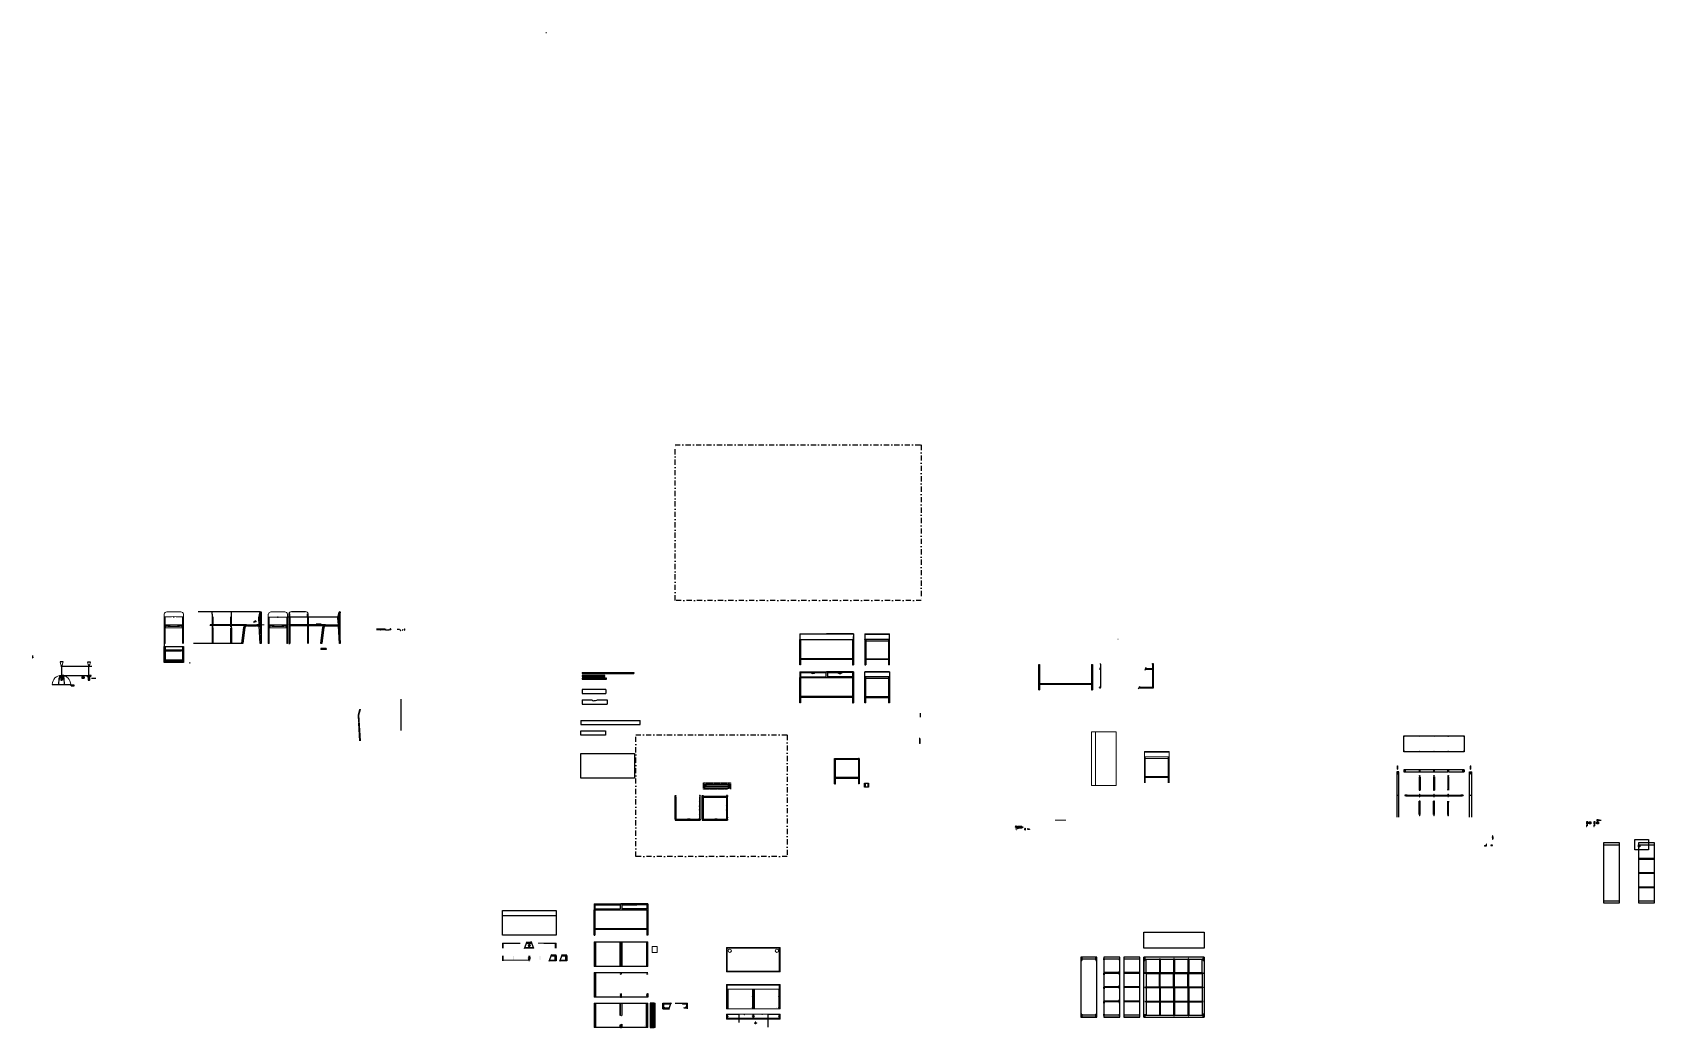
# Model space of a CAD drawing. Header units: millimetres. Extents: x -494 to 3469, y 484 to 2917.
import ezdxf

# ---------------------------------------------------------------- set-up
doc = ezdxf.new("R2010")
doc.units = ezdxf.units.MM
doc.linetypes.add('PHANTOM2', pattern=[1.25, 0.625, -0.125, 0.125, -0.125, 0.125, -0.125])
doc.linetypes.add('TRATTOPUNTO', pattern=[25.4, 12.7, -6.35, 0, -6.35])
doc.layers.get('DEFPOINTS').update_dxf_attribs({"color": 210})
for name, color, linetype, lineweight in [('A-ANNO-DIMS', 40, 'Continuous', 18), ('A-FURN', 8, 'Continuous', 18), ('CONTORNO', 4, 'Continuous', 25)]:
    doc.layers.add(name, color=color, linetype=linetype, lineweight=lineweight)
for name, color, linetype in [('ASSI', 1, 'TRATTOPUNTO'), ('CAMPITURE', 252, 'Continuous'), ('giunzioni', 3, 'Continuous'), ('Layer1', 250, 'Continuous'), ('Layer2', 1, 'Continuous'), ('particolari', 2, 'Continuous'), ('sezione', 6, 'Continuous')]:
    doc.layers.add(name, color=color, linetype=linetype)
doc.layers.add('VITI', color=2, linetype='Continuous', transparency=0.2)

# ---------------------------------------------------------------- blocks, each defined once
blk = doc.blocks.new('Vite 1 scrivania')
at = {"layer": 'Layer1'}
for p, q in [((-0.1, 2.6), (-0.1, 2.6)), ((0.2, 2.6), (-0.1, 2.6)), ((0.2, 2.6), (-0.1, 2.6)), ((0, 2.5), (-0.1, 2.6)), ((0, 1.4), (0, 2.5)), ((0, 2.5), (0.2, 2.5)), ((0, 1.4), (0, 1.3)), ((0, 1.4), (0, 1.3)), ((0, 1.4), (0.2, 1.4)), ((0, 1.3), (0, 1.2)), ((0, 1.3), (0, 1.2)), ((0, 1.3), (0, 1.3)), ((0, 1.3), (0, 1.3)), ((0.1, 1.3), (0, 1.3)), ((0.1, 1.3), (0, 1.3)), ((0, 1.2), (0, 1.1)), ((0, 1.2), (0, 1.2)), ((0, 1.2), (0, 1.2)), ((0.1, 1.2), (0, 1.2)), ((0.1, 1.2), (0, 1.2)), ((0, 1.1), (0, 1)), ((0, 1.1), (0, 1.1)), ((0, 1.1), (0, 1.1)), ((0.1, 1.1), (0, 1.1)), ((0.1, 1.1), (0, 1.1)), ((0, 1), (0, 0.9)), ((0, 1), (0, 1)), ((0, 1), (0, 1)), ((0.1, 1), (0, 1)), ((0.1, 1), (0, 1)), ((0.1, 1), (0, 0.9)), ((0, 0.9), (0, 0.8)), ((0, 0.9), (0, 0.9)), ((0, 0.9), (0, 0.9)), ((0.1, 0.9), (0, 0.8)), ((0.1, 0.9), (0, 0.9)), ((0, 0.8), (0, 0.8)), ((0, 0.7), (0, 0.8)), ((0, 0.8), (0, 0.8)), ((0, 0.8), (0, 0.8)), ((0.1, 0.8), (0, 0.8)), ((0.1, 0.8), (0, 0.7)), ((0.1, 0.8), (0, 0.8)), ((0, 0.7), (0, 0.7)), ((0.1, 0.7), (0, 0.7)), ((0.1, 0.7), (0, 0.6)), ((0, 0.6), (0, 0.7)), ((0, 0.7), (0, 0.7)), ((0, 0.6), (0, 0.6)), ((0, 0.6), (0, 0.5)), ((0.1, 0.6), (0, 0.6)), ((0.1, 0.6), (0, 0.6)), ((0, 0.6), (0, 0.6)), ((0, 0.6), (0, 0.6)), ((0, 0.6), (0, 0.6)), ((0, 0.5), (0, 0.4)), ((0.1, 0.5), (0, 0.5)), ((0.1, 0.5), (0, 0.5)), ((0, 0.5), (0, 0.5)), ((0, 0.5), (0, 0.5)), ((0, 0.4), (0, 0.3)), ((0, 0.4), (0, 0.3)), ((0, 0.4), (0, 0.4)), ((0, 0.4), (0, 0.4)), ((0.1, 0.4), (0, 0.4)), ((0.1, 0.4), (0, 0.4)), ((0, 0.3), (0, 0.2)), ((0, 0.3), (0, 0.3)), ((0, 0.3), (0, 0.3)), ((0.1, 0.3), (0, 0.3)), ((0.1, 0.3), (0, 0.3)), ((0, 0.2), (0, 0.2)), ((0, 0.2), (0, 0.2)), ((0.1, 0.2), (0, 0.2)), ((0.1, 0.2), (0, 0.2)), ((0, 0.2), (0, 0.1)), ((0.1, 0.2), (0, 0.1)), ((0, 0.1), (0, 0)), ((0, 0.1), (0, 0)), ((0, 0.1), (0, 0.1)), ((0, 0.1), (0, 0.1)), ((0.1, 0.1), (0, 0.1)), ((0, 0), (0.1, 0)), ((0.1, 1.4), (0.1, 1.3)), ((0.1, 1.4), (0.1, 1.3)), ((0.1, 1.3), (0.1, 1.2)), ((0.1, 1.3), (0.1, 1.2)), ((0.2, 1.3), (0.1, 1.3)), ((0.2, 1.3), (0.1, 1.3)), ((0.1, 1.2), (0.1, 1.2)), ((0.1, 1.2), (0.1, 1.1)), ((0.2, 1.2), (0.1, 1.2)), ((0.2, 1.2), (0.1, 1.2)), ((0.1, 1.1), (0.1, 1)), ((0.2, 1.1), (0.1, 1.1)), ((0.2, 1.1), (0.1, 1.1)), ((0.1, 1), (0.1, 1)), ((0.2, 0.9), (0.1, 1)), ((0.2, 1), (0.1, 1)), ((0.2, 1), (0.1, 1)), ((0.1, 0.9), (0.1, 0.9)), ((0.2, 0.9), (0.1, 0.8)), ((0.2, 0.9), (0.1, 0.9)), ((0.2, 0.9), (0.1, 0.9)), ((0.1, 0.8), (0.1, 0.8)), ((0.1, 0.8), (0.1, 0.7)), ((0.2, 0.8), (0.1, 0.8)), ((0.2, 0.8), (0.1, 0.8)), ((0.1, 0.7), (0.1, 0.6)), ((0.2, 0.7), (0.1, 0.7)), ((0.2, 0.7), (0.1, 0.7)), ((0.1, 0.6), (0.1, 0.5)), ((0.2, 0.6), (0.1, 0.6)), ((0.2, 0.6), (0.1, 0.6)), ((0.1, 0.5), (0.1, 0.4)), ((0.1, 0.5), (0.1, 0.4)), ((0.2, 0.5), (0.1, 0.5)), ((0.2, 0.5), (0.1, 0.5)), ((0.1, 0.4), (0.1, 0.3)), ((0.1, 0.4), (0.1, 0.3)), ((0.2, 0.4), (0.1, 0.4)), ((0.2, 0.4), (0.1, 0.4)), ((0.1, 0.3), (0.1, 0.2)), ((0.1, 0.3), (0.1, 0.2)), ((0.2, 0.3), (0.1, 0.3)), ((0.2, 0.3), (0.1, 0.3)), ((0.2, 0.2), (0.1, 0.2)), ((0.2, 0.2), (0.1, 0.2)), ((0.1, 0.2), (0.1, 0.1)), ((0.2, 0.1), (0.1, 0.2)), ((0.1, 0.2), (0.1, 0.1)), ((0.1, 0.1), (0.1, 0)), ((0.1, 0.1), (0.1, 0)), ((0.2, 0.1), (0.1, 0.1)), ((0.2, 2.5), (0.2, 2.6)), ((0.2, 2.6), (0.2, 2.6)), ((0.2, 1.4), (0.2, 2.5))]:
    blk.add_line(p, q, dxfattribs=at)
blk = doc.blocks.new('Vite scrivania 2')
at = {"layer": 'Layer1'}
for p, q in [((-0.1, 1.6), (0.3, 1.6)), ((0, 1.1), (0, 1.6)), ((0, 1.1), (0.2, 1.1)), ((0, 1), (0, 1.1)), ((0, 0.9), (0, 1)), ((0.1, 1), (0, 1)), ((0.1, 1), (0, 1)), ((0, 1), (0, 1)), ((0, 0.8), (0, 0.9)), ((0.1, 0.9), (0, 0.9)), ((0.1, 0.9), (0, 0.9)), ((0, 0.9), (0, 0.9)), ((0, 0.8), (0, 0.8)), ((0.1, 0.8), (0, 0.8)), ((0.1, 0.8), (0, 0.8)), ((0, 0.8), (0, 0.8)), ((0.1, 0.8), (0, 0.8)), ((0, 0.7), (0, 0.8)), ((0, 0.6), (0, 0.7)), ((0, 0.7), (0, 0.7)), ((0.1, 0.7), (0, 0.7)), ((0.1, 0.7), (0, 0.7)), ((0.1, 0.7), (0, 0.7)), ((0, 0.7), (0, 0.7)), ((0, 0.5), (0, 0.6)), ((0.1, 0.6), (0, 0.6)), ((0.1, 0.6), (0, 0.6)), ((0, 0.6), (0, 0.6)), ((0, 0.4), (0, 0.5)), ((0.1, 0.5), (0, 0.5)), ((0.1, 0.5), (0, 0.5)), ((0, 0.5), (0, 0.5)), ((0, 0.4), (0, 0.4)), ((0.1, 0.4), (0, 0.4)), ((0.1, 0.4), (0, 0.4)), ((0, 0.4), (0, 0.4)), ((0.1, 0.4), (0, 0.4)), ((0, 0.3), (0, 0.4)), ((0, 0.2), (0, 0.3)), ((0, 0.3), (0, 0.3)), ((0.1, 0.3), (0, 0.3)), ((0.1, 0.3), (0, 0.3)), ((0.1, 0.3), (0, 0.3)), ((0, 0.3), (0, 0.3)), ((0, 0.1), (0, 0.2)), ((0.1, 0.2), (0, 0.2)), ((0.1, 0.2), (0, 0.2)), ((0, 0.2), (0, 0.2)), ((0, 0.1), (0, 0.1)), ((0.1, 0.1), (0, 0.1)), ((0.1, 0.1), (0, 0.1)), ((0, 0.1), (0, 0.1)), ((0.1, 0.1), (0, 0.1)), ((0, 0), (0, 0.1)), ((0, 0), (0, 0)), ((0.1, 0), (0, 0)), ((0, 0), (0.2, 0)), ((0.1, 1.1), (0.1, 0)), ((0.1, 1), (0.1, 1)), ((0.1, 1), (0.2, 1)), ((0.1, 1), (0.2, 1)), ((0.1, 1), (0.1, 1)), ((0.1, 0.9), (0.1, 0.9)), ((0.1, 0.9), (0.2, 0.9)), ((0.1, 0.9), (0.2, 0.9)), ((0.1, 0.9), (0.1, 0.9)), ((0.1, 0.8), (0.1, 0.8)), ((0.1, 0.7), (0.1, 0.8)), ((0.1, 0.8), (0.2, 0.8)), ((0.1, 0.8), (0.2, 0.8)), ((0.1, 0.8), (0.1, 0.8)), ((0.1, 0.8), (0.2, 0.8)), ((0.1, 0.7), (0.1, 0.8)), ((0.1, 0.7), (0.1, 0.7)), ((0.1, 0.7), (0.2, 0.7)), ((0.1, 0.7), (0.2, 0.7)), ((0.1, 0.7), (0.2, 0.7)), ((0.1, 0.7), (0.1, 0.7)), ((0.1, 0.6), (0.1, 0.6)), ((0.1, 0.6), (0.2, 0.6)), ((0.1, 0.6), (0.2, 0.6)), ((0.1, 0.6), (0.1, 0.6)), ((0.1, 0.5), (0.1, 0.5)), ((0.1, 0.5), (0.2, 0.5)), ((0.1, 0.5), (0.2, 0.5)), ((0.1, 0.5), (0.1, 0.5)), ((0.1, 0.4), (0.1, 0.4)), ((0.1, 0.3), (0.1, 0.4)), ((0.1, 0.4), (0.2, 0.4)), ((0.1, 0.4), (0.2, 0.4)), ((0.1, 0.4), (0.1, 0.4)), ((0.1, 0.4), (0.2, 0.4)), ((0.1, 0.3), (0.1, 0.4)), ((0.1, 0.3), (0.1, 0.3)), ((0.1, 0.3), (0.2, 0.3)), ((0.1, 0.3), (0.2, 0.3)), ((0.1, 0.3), (0.2, 0.3)), ((0.1, 0.3), (0.1, 0.3)), ((0.1, 0.2), (0.1, 0.2)), ((0.1, 0.2), (0.2, 0.2)), ((0.1, 0.2), (0.2, 0.2)), ((0.1, 0.2), (0.1, 0.2)), ((0.1, 0.1), (0.1, 0.1)), ((0.1, 0), (0.1, 0.1)), ((0.1, 0.1), (0.2, 0.1)), ((0.1, 0.1), (0.2, 0.1)), ((0.1, 0.1), (0.1, 0.1)), ((0.1, 0.1), (0.2, 0.1)), ((0.1, 0), (0.1, 0.1)), ((0.1, 0), (0.2, 0)), ((0.2, 1.1), (0.2, 1.6)), ((0.2, 1), (0.2, 1.1)), ((0.2, 0.9), (0.2, 1)), ((0.2, 1), (0.2, 1)), ((0.2, 0.8), (0.2, 0.9)), ((0.2, 0.9), (0.2, 0.9)), ((0.2, 0.8), (0.2, 0.8)), ((0.2, 0.8), (0.2, 0.8)), ((0.2, 0.7), (0.2, 0.8)), ((0.2, 0.6), (0.2, 0.7)), ((0.2, 0.7), (0.2, 0.7)), ((0.2, 0.7), (0.2, 0.7)), ((0.2, 0.5), (0.2, 0.6)), ((0.2, 0.6), (0.2, 0.6)), ((0.2, 0.4), (0.2, 0.5)), ((0.2, 0.5), (0.2, 0.5)), ((0.2, 0.4), (0.2, 0.4)), ((0.2, 0.4), (0.2, 0.4)), ((0.2, 0.3), (0.2, 0.4)), ((0.2, 0.2), (0.2, 0.3)), ((0.2, 0.3), (0.2, 0.3)), ((0.2, 0.3), (0.2, 0.3)), ((0.2, 0.1), (0.2, 0.2)), ((0.2, 0.2), (0.2, 0.2)), ((0.2, 0.1), (0.2, 0.1)), ((0.2, 0.1), (0.2, 0.1)), ((0.2, 0), (0.2, 0.1)), ((0.2, 0), (0.2, 0))]:
    blk.add_line(p, q, dxfattribs=at)
blk.add_arc((0.1, 1.5), 0.219, 29.1372, 150.8628, dxfattribs=at)
blk = doc.blocks.new('scrivania vite 4')
at = {"layer": 'Layer1'}
for p, q in [((0, 0.6), (0.5, 0.6)), ((0, 0.6), (0, 0.6)), ((0, 0.6), (0.6, 0.6)), ((0, 0.3), (0, 0.2)), ((0, 0.3), (0.6, 0.3)), ((0, 0.2), (0.6, 0.2)), ((0, 0.1), (0, 0)), ((0, 0.1), (0.6, 0.1)), ((0, 0), (0.6, 0)), ((0.1, 0.3), (0.1, 0.6)), ((0.1, 0.3), (0.1, 0.6)), ((0.2, 0.3), (0.2, 0.6)), ((0.2, 0.3), (0.2, 0.6)), ((0.3, 0.3), (0.3, 0.6)), ((0.3, 0.3), (0.3, 0.6)), ((0.4, 0.3), (0.4, 0.6)), ((0.4, 0.3), (0.4, 0.6)), ((0.4, 0.1), (0.4, 0.2)), ((0.4, 0.1), (0.4, 0.2)), ((0.5, 0.3), (0.5, 0.6)), ((0.5, 0.3), (0.5, 0.6)), ((0.6, 0.6), (0.5, 0.6)), ((0.5, 0.6), (0.5, 0.6)), ((0.6, 0.6), (0.6, 0.6)), ((0.6, 0.6), (0.6, 0.6)), ((0.6, 0.6), (0.6, 0.6)), ((0.6, 0.2), (0.6, 0.3)), ((0.6, 0.1), (0.6, 0.2)), ((0.6, 0), (0.6, 0.1))]:
    blk.add_line(p, q, dxfattribs=at)
blk = doc.blocks.new('scrivania vite 5')
blk.add_line((-0.4, 0.1), (-0.4, 0.4))
at = {"layer": 'Layer1'}
for p, q in [((-0.9, 0.6), (-0.9, 0.4)), ((-0.9, 0.4), (-0.9, 0.6)), ((-0.9, 0.6), (-0.9, 0.6)), ((-0.9, 0.6), (-0.9, 0.6)), ((-0.9, 0.6), (-0.5, 0.6)), ((-0.9, 0.6), (-0.4, 0.6)), ((-0.9, 0.6), (-0.5, 0.6)), ((-0.9, 0.3), (-0.9, 0.4)), ((-0.9, 0.4), (-0.9, 0.4)), ((-0.9, 0.4), (-0.5, 0.4)), ((-0.9, 0.3), (-0.4, 0.3)), ((-0.9, 0.2), (-0.9, 0.1)), ((-0.9, 0.2), (-0.4, 0.2)), ((-0.9, 0.1), (-0.4, 0.1)), ((-0.8, 0.4), (-0.8, 0.6)), ((-0.8, 0.5), (-0.8, 0.4)), ((-0.8, 0.5), (-0.6, 0.5)), ((-0.8, 0.4), (-0.6, 0.4)), ((-0.7, 0.4), (-0.7, 0.5)), ((-0.6, 0.4), (-0.6, 0.5)), ((-0.6, 0.2), (-0.6, 0.3)), ((-0.5, 0.4), (-0.5, 0.6)), ((-0.5, 0.4), (-0.5, 0.6)), ((-0.5, 0.2), (-0.5, 0.3)), ((-0.4, 0.6), (-0.4, 0.4)), ((-0.4, 0.6), (-0.4, 0.6)), ((-0.4, 0.6), (-0.4, 0.6)), ((-0.4, 0.6), (-0.4, 0.6)), ((-0.4, 0.4), (-0.4, 0.4)), ((-0.4, 0.3), (-0.4, 0.2))]:
    blk.add_line(p, q, dxfattribs=at)
blk = doc.blocks.new('scrivania vite 3')
at = {"layer": 'Layer1'}
for p, q in [((-0.1, 1.5), (-0.1, 1.6)), ((-0.1, 1.6), (0.1, 1.6)), ((-0.1, 1.3), (-0.1, 1.5)), ((-0.1, 1.5), (0.1, 1.5)), ((-0.1, 0.4), (-0.1, 1.3)), ((-0.1, 1.3), (0.1, 1.3)), ((-0.1, 1.3), (0, 1.3)), ((-0.1, 1.3), (-0.1, 0.4)), ((0.1, 0.4), (-0.1, 0.4)), ((0.1, 0.4), (-0.1, 0.3)), ((-0.1, 0.3), (-0.1, 0.4)), ((-0.1, 0.4), (-0.1, 0.4)), ((-0.1, 0.4), (-0.1, 0.4)), ((-0.1, 0.4), (0.1, 0.4)), ((-0.1, 0.4), (0.1, 0.4)), ((0.1, 0.3), (-0.1, 0.2)), ((0.1, 0.3), (-0.1, 0.3)), ((0.1, 0.3), (-0.1, 0.3)), ((-0.1, 0.3), (-0.1, 0.3)), ((-0.1, 0.3), (-0.1, 0.3)), ((-0.1, 0.3), (-0.1, 0.3)), ((-0.1, 0.2), (-0.1, 0.3)), ((-0.1, 0.3), (-0.1, 0.3)), ((-0.1, 0.2), (-0.1, 0.2)), ((-0.1, 0.2), (-0.1, 0.2)), ((0.1, 0.2), (-0.1, 0.2)), ((-0.1, 0.2), (-0.1, 0.2)), ((-0.1, 0.2), (-0.1, 0.2)), ((0.1, 0.2), (-0.1, 0.1)), ((0.1, 0.2), (-0.1, 0.2)), ((0.1, 0.2), (-0.1, 0.2)), ((-0.1, 0.1), (-0.1, 0.2)), ((-0.1, 0.2), (-0.1, 0.2)), ((-0.1, 0.1), (-0.1, 0.1)), ((-0.1, 0.1), (-0.1, 0)), ((-0.1, 0.1), (-0.1, 0.1)), ((-0.1, 0.1), (-0.1, 0.1)), ((0.1, 0.1), (-0.1, 0.1)), ((0.1, 0.1), (-0.1, 0)), ((0.1, 0.1), (-0.1, 0.1)), ((-0.1, 0.1), (-0.1, 0)), ((-0.1, 0.1), (-0.1, 0.1)), ((-0.1, 0), (0.1, 0)), ((0, 1.3), (0.1, 1.3)), ((0, 1.3), (0, 0.4)), ((0, 1.3), (0, 0.4)), ((0.1, 1.5), (0.1, 1.6)), ((0.1, 1.3), (0.1, 1.5)), ((0.1, 0.4), (0.1, 1.3)), ((0.1, 1.3), (0.1, 0.4)), ((0.1, 0.4), (0.1, 0.4)), ((0.1, 0.4), (0.1, 0.4)), ((0.1, 0.3), (0.1, 0.4)), ((0.1, 0.4), (0.1, 0.4)), ((0.1, 0.4), (0.1, 0.4)), ((0.1, 0.3), (0.1, 0.2)), ((0.1, 0.3), (0.1, 0.3)), ((0.1, 0.3), (0.1, 0.3)), ((0.1, 0.3), (0.1, 0.3)), ((0.1, 0.3), (0.1, 0.3)), ((0.1, 0.1), (0.1, 0.2)), ((0.1, 0.2), (0.1, 0.2)), ((0.1, 0.2), (0.1, 0.2)), ((0.1, 0.1), (0.1, 0.2)), ((0.1, 0.2), (0.1, 0.2)), ((0.1, 0.1), (0.1, 0.1)), ((0.1, 0.1), (0.1, 0.1)), ((0.1, 0.1), (0.1, 0.1)), ((0.1, 0.1), (0.1, 0)), ((0.1, 0.1), (0.1, 0.1))]:
    blk.add_line(p, q, dxfattribs=at)
blk.add_arc((0, 0.1), 0.0634, 217.3887, 322.6113, dxfattribs=at)

msp = doc.modelspace()

# ---------------------------------------------------------------- hatches: boundary and pattern name
at = {"layer": 'CAMPITURE', "linetype": 'PHANTOM2'}
h = msp.add_hatch(dxfattribs=at)
h.set_pattern_fill('JIS_STN_2.5', color=252)
h.paths.add_polyline_path([(1203.4, 993.4), (1201.4, 993.4), (1178.7, 993.4), (1178.7, 991.4), (1203.4, 991.4)])
h.paths.add_polyline_path([(1143.9, 1047.4), (1142.9, 1047.4), (1142.9, 1048.2), (1141.9, 1048.2), (1141.9, 998.3), (1142, 998.3), (1142, 997.9), (1142.4, 997.9), (1142.4, 997.3), (1142, 997.3), (1142, 997.2), (1142.4, 997.2), (1142.5, 997.1), (1142.3, 997.1), (1142, 997.2), (1142, 997.1), (1141.9, 993.4), (1143.9, 993.4)])
h.paths.add_polyline_path([(1142.9, 998.3), (1142.9, 997.1), (1142.7, 997.1), (1142.7, 998.2), (1142.5, 998.2), (1142.3, 998.3)], flags=16)
h.paths.add_polyline_path([(1137.1, 1051.4), (1135.1, 1051.4), (1135.1, 1049.4), (1136.1, 1049.4), (1136.1, 1047.4), (1135.1, 1047.4), (1135.1, 993.4), (1137.1, 993.4), (1137.1, 997.1), (1137, 997.1), (1137, 997.2), (1136.7, 997.2), (1136.7, 997.1), (1136.6, 997.1), (1136.6, 997.8), (1136.3, 997.8), (1136.3, 998.2), (1136.6, 998.2), (1136.6, 998.1), (1136.7, 998.1), (1136.7, 998.1), (1137, 998.1), (1137, 998.3)])
h.paths.add_polyline_path([(1137.1, 993.4), (1112.4, 993.4), (1112.4, 991.4), (1137.1, 991.4)])
h.paths.add_polyline_path([(1112.4, 993.4), (1106.4, 993.4), (1100.4, 993.4), (1100.4, 991.4), (1112.4, 991.4)])
h.paths.add_polyline_path([(1100.4, 993.4), (1075.6, 993.4), (1075.6, 991.4), (1100.4, 991.4)])
h.paths.add_polyline_path([(1077.6, 1047.4), (1076.6, 1047.4), (1076.6, 1049.4), (1077.6, 1049.4), (1077.6, 1051.4), (1075.6, 1051.4), (1075.6, 998.3), (1075.7, 998.3), (1075.7, 998.1), (1076, 998.1), (1076.1, 998.1), (1076.1, 998.3), (1076.4, 998.3), (1076.4, 997.8), (1076.1, 997.8), (1076.1, 997.1), (1076, 997.1), (1076, 997.2), (1075.7, 997.2), (1075.7, 997.1), (1075.6, 997.1), (1075.6, 993.4), (1077.6, 993.4)])
h.paths.add_polyline_path([(1201.4, 1051.4), (1201.4, 1050.4)], flags=17)
edge = h.paths.add_edge_path()
edge.add_line((1201.4, 1047.4), (1201.4, 993.4))
edge.add_line((1203.4, 993.4), (1203.4, 1051.4))
edge.add_line((1201.4, 1051.4), (1201.4, 1049.4))
edge.add_line((1203.4, 1051.4), (1203.4, 1050.4))
edge.add_line((1203.4, 1051.4), (1201.4, 1051.4))
h = msp.add_hatch(dxfattribs=at)
h.set_pattern_fill('JIS_STN_2.5', color=252)
h.paths.add_polyline_path([(1143.9, 1051.4), (1141.9, 1051.4), (1141.9, 1048.5), (1142.9, 1048.5), (1142.9, 1049.4), (1143.9, 1049.4)])
h = msp.add_hatch(dxfattribs=at)
h.set_pattern_fill('JIS_STN_2.5', color=252)
h.paths.add_polyline_path([(1200.2, 1048.5), (1200.3, 1048.6), (1200.3, 1048.5), (1200.4, 1048.5), (1200.4, 1048.5), (1200.5, 1048.5), (1200.6, 1048.5), (1200.6, 1048.5), (1200.7, 1048.5), (1200.8, 1048.5), (1200.8, 1048.5), (1200.8, 1048.5), (1200.9, 1048.5), (1200.9, 1048.5), (1201, 1048.5), (1201.1, 1048.5), (1201.1, 1048.5), (1201.1, 1048.5), (1201.2, 1048.5), (1201.2, 1048.5), (1201.3, 1048.5), (1201.4, 1048.5), (1201.4, 1048.5), (1201.4, 1048.5), (1201.5, 1048.5), (1201.5, 1048.5), (1201.6, 1048.5), (1201.7, 1048.5), (1201.7, 1048.5), (1201.8, 1048.5), (1201.9, 1048.5), (1201.9, 1048.5), (1201.9, 1048.5), (1202, 1048.5), (1202, 1048.5), (1202.1, 1048.5), (1202.2, 1048.5), (1202.2, 1048.5), (1202.2, 1048.5), (1202.4, 1048.5), (1202.4, 1048.5), (1202.4, 1048.5), (1202.4, 1049.4), (1142.9, 1049.4), (1142.9, 1048.5), (1143, 1048.5), (1143.1, 1048.5), (1143.1, 1048.5), (1143.2, 1048.5), (1143.3, 1048.5), (1143.3, 1048.5), (1143.4, 1048.5), (1143.5, 1048.5), (1143.5, 1048.5), (1143.5, 1048.5), (1143.6, 1048.5), (1143.6, 1048.5), (1143.7, 1048.5), (1143.8, 1048.5), (1143.8, 1048.5), (1143.8, 1048.5), (1143.9, 1048.5), (1143.9, 1048.5), (1144, 1048.5), (1144.1, 1048.5), (1144.1, 1048.5), (1144.1, 1048.5), (1144.2, 1048.5), (1144.2, 1048.5), (1144.3, 1048.5), (1144.4, 1048.5), (1144.4, 1048.5), (1144.5, 1048.5), (1144.6, 1048.5), (1144.6, 1048.5), (1144.6, 1048.5), (1144.7, 1048.5), (1144.7, 1048.5), (1144.8, 1048.5), (1144.9, 1048.5), (1144.9, 1048.5), (1144.9, 1048.5), (1145, 1048.5), (1145, 1048.5), (1145.1, 1048.5), (1145.1, 1048.2), (1145, 1048.1), (1145, 1048.2), (1144.9, 1048.2), (1144.9, 1048.2), (1144.9, 1048.2), (1144.8, 1048.2), (1144.8, 1048.2), (1144.7, 1048.2), (1144.6, 1048.2), (1144.6, 1048.2), (1144.6, 1048.2), (1144.5, 1048.2), (1144.5, 1048.2), (1144.4, 1048.2), (1144.3, 1048.2), (1144.3, 1048.2), (1144.2, 1048.2), (1144.1, 1048.2), (1144.1, 1048.2), (1144.1, 1048.2), (1144, 1048.2), (1144, 1048.2), (1143.9, 1048.2), (1143.8, 1048.2), (1143.8, 1048.2), (1143.8, 1048.2), (1143.7, 1048.2), (1143.7, 1048.2), (1143.6, 1048.2), (1143.5, 1048.2), (1143.5, 1048.2), (1143.5, 1048.2), (1143.4, 1048.2), (1143.4, 1048.2), (1143.3, 1048.2), (1143.2, 1048.2), (1143.2, 1048.2), (1143.1, 1048.2), (1143, 1048.2), (1143, 1048.2), (1142.9, 1048.2), (1142.9, 1047.4), (1202.4, 1047.4), (1202.4, 1048.1), (1202.4, 1048.1), (1202.2, 1048.2), (1202.2, 1048.1), (1202.2, 1048.1), (1202.2, 1048.2), (1202.1, 1048.2), (1202.1, 1048.1), (1202, 1048.1), (1201.9, 1048.2), (1201.9, 1048.1), (1201.9, 1048.1), (1201.8, 1048.2), (1201.8, 1048.1), (1201.7, 1048.1), (1201.7, 1048.2), (1201.6, 1048.2), (1201.6, 1048.1), (1201.5, 1048.1), (1201.4, 1048.2), (1201.4, 1048.1), (1201.4, 1048.1), (1201.3, 1048.2), (1201.3, 1048.1), (1201.2, 1048.1), (1201.2, 1048.2), (1201.1, 1048.2), (1201.1, 1048.1), (1201.1, 1048.1), (1201, 1048.2), (1201, 1048.1), (1200.9, 1048.1), (1200.8, 1048.2), (1200.8, 1048.1), (1200.8, 1048.1), (1200.7, 1048.2), (1200.7, 1048.1), (1200.6, 1048.1), (1200.5, 1048.2), (1200.5, 1048.1), (1200.4, 1048.1), (1200.3, 1048.2), (1200.3, 1048.1), (1200.2, 1048.1)])
h.paths.add_polyline_path([(1166.7, 993.4), (1141.9, 993.4), (1141.9, 991.4), (1166.7, 991.4)])
h.paths.add_polyline_path([(1178.7, 993.4), (1172.7, 993.4), (1166.7, 993.4), (1166.7, 991.4), (1178.7, 991.4)])
h = msp.add_hatch(dxfattribs=at)
h.set_pattern_fill('JIS_STN_2.5', color=252)
h.paths.add_polyline_path([(1203.4, 1051.4), (1201.4, 1051.4), (1201.4, 1049.4), (1202.4, 1049.4), (1202.4, 1048.5), (1203.4, 1048.5), (1203.4, 1048.7)])
at = {"layer": 'CAMPITURE'}
h = msp.add_hatch(dxfattribs=at)
h.set_pattern_fill('JIS_STN_2.5', color=252, scale=0.5)
h.paths.add_polyline_path([(720.3, 690.1), (718.3, 690.1), (718.3, 686.1), (718.3, 683), (718.3, 683), (718.3, 683), (718.4, 683), (718.4, 682.9), (719, 682.9), (719, 681.9), (719.1, 681.9), (719.1, 683), (719.4, 683), (719.4, 683), (719.6, 683), (719.6, 681.9), (719.4, 681.9), (719.4, 682.6), (719.1, 682.6), (719.1, 681.9), (719, 681.9), (719, 682.1), (718.3, 682.1), (718.3, 681.9), (718.3, 681.9), (718.3, 680.1), (719, 680.1), (719, 681.3), (719.2, 681.3), (719.2, 681.5), (719, 681.5), (719, 681.7), (719.3, 681.7), (719.5, 681.7), (719.5, 681.5), (719.4, 681.5), (719.4, 681.3), (719.6, 681.3), (719.6, 680.1), (720.3, 680.1)])
h.paths.add_polyline_path([(655.8, 690.1), (653.8, 690.1), (653.8, 680.1), (653.8, 678.1), (655.8, 678.1)])
h.paths.add_polyline_path([(654.6, 681.7), (654.6, 681.5), (654.4, 681.5), (654.4, 681.3), (654.6, 681.3), (654.6, 680.1), (654.5, 680.1), (654.5, 679.9), (654.5, 679.9), (654.5, 679.9), (654.5, 679.8), (654.5, 679.8), (654.5, 679.8), (654.5, 679.7), (654.5, 679.7), (654.5, 679.6), (654.5, 679.6), (654.5, 679.5), (654.5, 679.5), (654.5, 679.4), (654.1, 679.4), (654.1, 679.6), (654.1, 679.6), (654.1, 679.6), (654.1, 679.7), (654.1, 679.7), (654.1, 679.7), (654.1, 679.8), (654.1, 679.9), (654.1, 679.9), (654.1, 680), (654.1, 680), (654.1, 680), (654.1, 680.1), (654, 680.1), (654, 681.3), (654.2, 681.3), (654.2, 681.5), (654, 681.5), (654, 681.7), (654.3, 681.7)], flags=16)
h.paths.add_polyline_path([(654.3, 681.7), (654.3, 681.7), (654.2, 681.7)], flags=16)
h.paths.add_polyline_path([(784.8, 690.1), (782.8, 690.1), (782.8, 678.1), (784.8, 678.1), (784.8, 680.1), (784.6, 680.1), (784.6, 680.1), (784.5, 680.1), (784.5, 679.9), (784.5, 679.9), (784.5, 679.9), (784.5, 679.8), (784.5, 679.8), (784.5, 679.8), (784.5, 679.7), (784.5, 679.7), (784.5, 679.6), (784.5, 679.6), (784.5, 679.5), (784.5, 679.5), (784.5, 679.4), (784.1, 679.4), (784.1, 679.6), (784.1, 679.6), (784.1, 679.6), (784.1, 679.7), (784.1, 679.7), (784.1, 679.7), (784.1, 679.8), (784.1, 679.9), (784.1, 679.9), (784.1, 680), (784.1, 680), (784.1, 680), (784.1, 680.1), (784, 680.1), (784, 681.3), (784.2, 681.3), (784.2, 681.5), (784, 681.5), (784, 681.7), (784.3, 681.7), (784.6, 681.7), (784.6, 681.5), (784.4, 681.5), (784.4, 681.3), (784.6, 681.3), (784.6, 680.1), (784.8, 680.1)])
h.paths.add_polyline_path([(713.4, 692.1), (712.7, 690.1), (725.9, 690.1), (725.1, 692.1)])
h.paths.add_polyline_path([(709.1, 680.1), (708.4, 678.1), (730.2, 678.1), (729.5, 680.1), (719.4, 680.1), (719.4, 679.9), (719.5, 679.9), (719.4, 679.9), (719.4, 679.8), (719.5, 679.8), (719.4, 679.8), (719.4, 679.7), (719.5, 679.7), (719.4, 679.6), (719.4, 679.6), (719.5, 679.5), (719.4, 679.5), (719.4, 679.4), (719.1, 679.4), (719.1, 679.6), (719.1, 679.6), (719.1, 679.6), (719.1, 679.7), (719.1, 679.7), (719.1, 679.7), (719.1, 679.8), (719.1, 679.9), (719.1, 679.9), (719.1, 680), (719.1, 680), (719.1, 680), (719.1, 680.1)])
h = msp.add_hatch(dxfattribs=at)
h.set_pattern_fill('JIS_STN_2.5', color=252, scale=0.5)
h.paths.add_polyline_path([(720.3, 659.2), (718.3, 659.2), (718.3, 655.2), (718.3, 652.2), (718.3, 652.2), (718.3, 652.1), (718.4, 652.1), (718.4, 652), (719, 652), (719, 651), (719.1, 651), (719.1, 652.1), (719.4, 652.1), (719.4, 652.2), (719.6, 652.2), (719.6, 651), (719.4, 651), (719.4, 651.7), (719.1, 651.7), (719.1, 651), (719, 651), (719, 651.2), (718.3, 651.2), (718.3, 651), (718.3, 651), (718.3, 649.2), (719, 649.2), (719, 650.4), (719.2, 650.4), (719.2, 650.7), (719, 650.7), (719, 650.8), (719.3, 650.8), (719.5, 650.8), (719.5, 650.7), (719.4, 650.7), (719.4, 650.4), (719.6, 650.4), (719.6, 649.2), (720.3, 649.2)])
h.paths.add_polyline_path([(655.8, 659.2), (653.8, 659.2), (653.8, 649.2), (653.8, 647.2), (655.8, 647.2)])
h.paths.add_polyline_path([(654.6, 650.8), (654.6, 650.7), (654.4, 650.7), (654.4, 650.4), (654.6, 650.4), (654.6, 649.2), (654.5, 649.2), (654.5, 649.1), (654.5, 649), (654.5, 649), (654.5, 648.9), (654.5, 648.9), (654.5, 648.9), (654.5, 648.8), (654.5, 648.8), (654.5, 648.8), (654.5, 648.7), (654.5, 648.7), (654.5, 648.7), (654.5, 648.5), (654.1, 648.5), (654.1, 648.7), (654.1, 648.7), (654.1, 648.7), (654.1, 648.8), (654.1, 648.9), (654.1, 648.9), (654.1, 649), (654.1, 649), (654.1, 649), (654.1, 649.1), (654.1, 649.1), (654.1, 649.1), (654.1, 649.2), (654, 649.2), (654, 650.4), (654.2, 650.4), (654.2, 650.7), (654, 650.7), (654, 650.8), (654.3, 650.8)], flags=16)
h.paths.add_polyline_path([(654.3, 650.8), (654.3, 650.8), (654.2, 650.8)], flags=16)
h.paths.add_polyline_path([(784.8, 659.2), (782.8, 659.2), (782.8, 647.2), (784.8, 647.2), (784.8, 649.2), (784.6, 649.2), (784.6, 649.2), (784.5, 649.2), (784.5, 649.1), (784.5, 649), (784.5, 649), (784.5, 648.9), (784.5, 648.9), (784.5, 648.9), (784.5, 648.8), (784.5, 648.8), (784.5, 648.8), (784.5, 648.7), (784.5, 648.7), (784.5, 648.7), (784.5, 648.5), (784.1, 648.5), (784.1, 648.7), (784.1, 648.7), (784.1, 648.7), (784.1, 648.8), (784.1, 648.9), (784.1, 648.9), (784.1, 649), (784.1, 649), (784.1, 649), (784.1, 649.1), (784.1, 649.1), (784.1, 649.1), (784.1, 649.2), (784, 649.2), (784, 650.4), (784.2, 650.4), (784.2, 650.7), (784, 650.7), (784, 650.8), (784.3, 650.8), (784.6, 650.8), (784.6, 650.7), (784.4, 650.7), (784.4, 650.4), (784.6, 650.4), (784.6, 649.2), (784.8, 649.2)])
h.paths.add_polyline_path([(773.5, 661.2), (772.8, 659.2), (784.8, 659.2), (784.8, 661.2)])
h.paths.add_polyline_path([(769.2, 649.2), (768.5, 647.2), (782.8, 647.2), (782.8, 649.2)])
h = msp.add_hatch(dxfattribs=at)
h.set_pattern_fill('JIS_STN_2.5', color=252, scale=0.5)
h.set_pattern_definition([(45, (26.2805, 0), (-0.8838835, 0.8838835), []), (45, (27.163, 0), (-0.8838835, 0.8838835), [0.6, -0.25])])
h.paths.add_polyline_path([(746.6, 659.2), (744.6, 659.2), (744.6, 655.2), (744.6, 652.2), (744.6, 652.2), (744.6, 652.1), (744.7, 652.1), (744.7, 652), (745.3, 652), (745.3, 651), (745.4, 651), (745.4, 652.1), (745.7, 652.1), (745.7, 652.2), (745.8, 652.2), (745.8, 651), (745.7, 651), (745.7, 651.7), (745.4, 651.7), (745.4, 651), (745.3, 651), (745.3, 651.2), (744.6, 651.2), (744.6, 651), (744.6, 651), (744.6, 649.2), (745.3, 649.2), (745.3, 650.4), (745.4, 650.4), (745.4, 650.7), (745.3, 650.7), (745.3, 650.8), (745.6, 650.8), (745.8, 650.8), (745.8, 650.7), (745.7, 650.7), (745.7, 650.4), (745.8, 650.4), (745.8, 649.2), (746.6, 649.2)])
h.paths.add_polyline_path([(682.1, 659.2), (680.1, 659.2), (680.1, 649.2), (680.1, 647.2), (682.1, 647.2)])
h.paths.add_polyline_path([(680.8, 650.8), (680.8, 650.7), (680.7, 650.7), (680.7, 650.4), (680.8, 650.4), (680.8, 649.2), (680.7, 649.2), (680.7, 649.1), (680.8, 649), (680.7, 649), (680.7, 648.9), (680.8, 648.9), (680.7, 648.9), (680.7, 648.8), (680.8, 648.8), (680.7, 648.8), (680.7, 648.7), (680.8, 648.7), (680.7, 648.7), (680.7, 648.5), (680.4, 648.5), (680.4, 648.7), (680.4, 648.7), (680.4, 648.7), (680.4, 648.8), (680.4, 648.9), (680.4, 648.9), (680.4, 649), (680.4, 649), (680.4, 649), (680.4, 649.1), (680.4, 649.1), (680.4, 649.1), (680.4, 649.2), (680.3, 649.2), (680.3, 650.4), (680.5, 650.4), (680.5, 650.7), (680.3, 650.7), (680.3, 650.8), (680.6, 650.8)], flags=16)
h.paths.add_polyline_path([(680.6, 650.8), (680.6, 650.8), (680.5, 650.8)], flags=16)
h.paths.add_polyline_path([(811.1, 659.2), (809.1, 659.2), (809.1, 647.2), (811.1, 647.2), (811.1, 649.2), (810.8, 649.2), (810.8, 649.2), (810.7, 649.2), (810.7, 649.1), (810.8, 649), (810.7, 649), (810.7, 648.9), (810.8, 648.9), (810.7, 648.9), (810.7, 648.8), (810.8, 648.8), (810.7, 648.8), (810.7, 648.7), (810.8, 648.7), (810.7, 648.7), (810.7, 648.5), (810.4, 648.5), (810.4, 648.7), (810.4, 648.7), (810.4, 648.7), (810.4, 648.8), (810.4, 648.9), (810.4, 648.9), (810.4, 649), (810.4, 649), (810.4, 649), (810.4, 649.1), (810.4, 649.1), (810.4, 649.1), (810.4, 649.2), (810.3, 649.2), (810.3, 650.4), (810.4, 650.4), (810.4, 650.7), (810.3, 650.7), (810.3, 650.8), (810.6, 650.8), (810.8, 650.8), (810.8, 650.7), (810.7, 650.7), (810.7, 650.4), (810.8, 650.4), (810.8, 649.2), (811.1, 649.2)])
h.paths.add_polyline_path([(799.8, 661.2), (799.1, 659.2), (811.1, 659.2), (811.1, 661.2)])
h.paths.add_polyline_path([(795.5, 649.2), (794.7, 647.2), (809.1, 647.2), (809.1, 649.2)])
h = msp.add_hatch(dxfattribs=at)
h.set_pattern_fill('JIS_STN_2.5', color=252, scale=0.5)
h.paths.add_polyline_path([(944.5, 566.6), (942.5, 565.7), (942.5, 563.5), (943.8, 563.5), (943.8, 562.3), (942.5, 562.3), (942.5, 558.7), (944.5, 558.7)])
h = msp.add_hatch(dxfattribs=at)
h.set_pattern_fill('JIS_STN_2.5', color=252, scale=0.5)
h.paths.add_polyline_path([(1009, 567.1), (1007, 566.2), (1007, 563.5), (1008.3, 563.5), (1008.3, 562.3), (1007, 562.3), (1007, 558.7), (1009, 558.7)])
h = msp.add_hatch(dxfattribs=at)
h.set_pattern_fill('JIS_STN_2.5', color=252)
h.paths.add_polyline_path([(1047.8, 542), (1045.8, 542), (1045.8, 532), (1047.8, 532)])
h.paths.add_polyline_path([(1045.8, 544), (1045.8, 542)])
edge = h.paths.add_edge_path()
edge.add_line((1045.8, 542), (1053.7, 542))
edge.add_line((1045.8, 544), (1065.7, 544))
edge.add_line((1053.9, 542), (1057.6, 542))
edge.add_line((1057.9, 542), (1064.9, 542))
edge.add_line((1065.7, 544), (1064.9, 542))
h = msp.add_hatch(dxfattribs=at)
h.set_pattern_fill('JIS_STN_2.5', color=252)
h.paths.add_polyline_path([(1045.8, 542), (1045.8, 532), (1047.8, 532), (1047.8, 542)])
edge = h.paths.add_edge_path()
edge.add_line((1050.1, 532), (1053.6, 532))
edge.add_line((1045.8, 530), (1060.6, 530))
edge.add_line((1053.9, 532), (1061.3, 532))
edge.add_line((1054.1, 532), (1057.8, 532))
edge.add_line((1047.8, 532), (1049.5, 532))
edge.add_line((1045.8, 530), (1045.8, 532))
h = msp.add_hatch(dxfattribs=at)
h.set_pattern_fill('JIS_STN_2.5', color=252)
h.paths.add_polyline_path([(1105.8, 542), (1103.8, 542), (1103.8, 532), (1105.8, 532)])
h = msp.add_hatch(dxfattribs=at)
h.set_pattern_fill('JIS_STN_2.5', color=252, scale=0.5)
h.paths.add_polyline_path([(944.5, 491.6), (942.5, 490.7), (942.5, 484), (944.5, 484)])

# ---------------------------------------------------------------- linework, layer by layer
for p, q in [((29.8, 1466.6), (-61.4, 1466.6)), ((28.8, 1468.4), (-60.2, 1468.4)), ((-53.3, 1488.1), (-53.3, 1468.4)), ((-10.3, 1488.1), (-10.3, 1468.4)), ((-10.3, 1486.1), (-10.3, 1468.4)), ((28.8, 1466.4), (29, 1466.4)), ((30.6, 1466.4), (53.1, 1466.4)), ((54.7, 1466.4), (59.9, 1466.4)), ((221.9, 1466.4), (253.1, 1466.4)), ((-55.3, 1461.1), (-55.3, 1423.4)), ((-53.3, 1461.1), (-53.3, 1423.4)), ((-10.3, 1461.1), (-10.3, 1423.4)), ((-8.3, 1461.1), (-8.3, 1423.4)), ((367.3, 1457.8), (346.4, 1457.8)), ((367.3, 1457.6), (346.4, 1457.6)), ((367.3, 1456), (346.4, 1456)), ((367, 1457.6), (367, 1457.8)), ((367.1, 1457.8), (367.7, 1457.8)), ((367.1, 1457.6), (367.1, 1457.8)), ((367.1, 1456), (367.1, 1457.6)), ((367.1, 1456.2), (367.5, 1456.3)), ((367.1, 1456.1), (367.5, 1456.2)), ((367.1, 1456), (367.5, 1456)), ((367.3, 1457.6), (367.7, 1457.6)), ((367.5, 1457.6), (367.5, 1457.8)), ((367.5, 1456), (367.5, 1457.6)), ((367.7, 1457.6), (367.7, 1457.8)), ((414.4, 1457.6), (414.4, 1457.8)), ((414.6, 1457.8), (414.4, 1457.8)), ((414.8, 1457.6), (414.4, 1457.6)), ((414.6, 1457.8), (415.2, 1457.8)), ((414.6, 1457.6), (414.6, 1457.8)), ((414.6, 1456), (414.6, 1457.6)), ((414.6, 1457.5), (415, 1457.5)), ((414.6, 1457.3), (415, 1457.4)), ((414.6, 1457.4), (415, 1457.4)), ((414.6, 1457.2), (415, 1457.3)), ((414.6, 1457.1), (415, 1457.2)), ((414.6, 1457.1), (415, 1457.1)), ((414.6, 1457), (415, 1457)), ((414.6, 1456.8), (415, 1456.9)), ((414.6, 1456.9), (415, 1456.9)), ((414.6, 1456.7), (415, 1456.8)), ((414.6, 1456.6), (415, 1456.7)), ((414.6, 1456.5), (415, 1456.6)), ((414.6, 1456.5), (415, 1456.5)), ((414.6, 1456.4), (415, 1456.4)), ((414.6, 1456.2), (415, 1456.3)), ((414.6, 1456.3), (415, 1456.3)), ((414.6, 1456.1), (415, 1456.2)), ((414.6, 1456.2), (414.6, 1456.1)), ((414.6, 1456.1), (414.6, 1455.9)), ((414.6, 1456), (415, 1456.1)), ((414.6, 1456), (415, 1456)), ((414.6, 1455.9), (415, 1455.9)), ((414.8, 1457.6), (415.2, 1457.6)), ((415, 1457.6), (415, 1457.8)), ((415, 1455.9), (415, 1457.6)), ((415.2, 1457.6), (415.2, 1457.8)), ((1380.5, 1446.6), (1511.5, 1446.6)), ((1380.5, 1446.6), (1380.5, 1432.6)), ((1380.5, 1370.6), (1380.5, 1432.6)), ((1380.5, 1370.6), (1380.5, 1432.6)), ((1380.5, 1432.6), (1511.5, 1432.6)), ((1380.5, 1432.6), (1382.5, 1432.6)), ((1382.5, 1432.6), (1382.5, 1370.6)), ((1511.5, 1446.6), (1446, 1446.6)), ((1509.5, 1432.6), (1509.5, 1370.6)), ((1511.5, 1446.6), (1511.5, 1432.6)), ((1511.5, 1432.6), (1511.5, 1440.5)), ((1511.5, 1432.6), (1511.5, 1370.6)), ((1539.5, 1446.6), (1599.5, 1446.6)), ((1539.5, 1446.6), (1539.5, 1370.6)), ((1539.5, 1446.6), (1539.5, 1445.6)), ((1539.5, 1445.6), (1599.5, 1445.6)), ((1539.5, 1432.8), (1539.5, 1433.8)), ((1539.5, 1433.8), (1599.5, 1433.8)), ((1541.5, 1433.8), (1541.5, 1370.6)), ((1541.5, 1433.8), (1541.5, 1429.8)), ((1541.5, 1429.8), (1597.5, 1429.8)), ((1548.9, 1445.6), (1548.9, 1446.6)), ((1597.5, 1433.8), (1597.5, 1370.6)), ((1599.5, 1370.6), (1599.5, 1446.6)), ((-419.4, 1377.8), (-427, 1377.8)), ((-352.6, 1377.6), (-360.1, 1377.6)), ((848.3, 1351.8), (975.3, 1351.8)), ((848.3, 1351.8), (848.3, 1349.8)), ((848.3, 1349.8), (975.3, 1349.8)), ((975.3, 1351.8), (975.3, 1349.8)), ((1382.5, 1370.6), (1380.5, 1370.6)), ((1380.5, 1353.9), (1511.5, 1353.9)), ((1380.5, 1353.9), (1380.5, 1339.9)), ((1382.5, 1386.6), (1509.5, 1386.6)), ((1382.5, 1384.6), (1509.5, 1384.6)), ((1382.5, 1370.6), (1382.5, 1382.6)), ((1382.5, 1351.9), (1444, 1351.9)), ((1382.5, 1351.9), (1382.5, 1341.9)), ((1413.2, 1351.9), (1407.2, 1351.9)), ((1415.2, 1349.9), (1411.3, 1349.9)), ((1444, 1351.9), (1413.2, 1351.9)), ((1413.2, 1351.9), (1419.2, 1351.9)), ((1444, 1351.9), (1444, 1341.9)), ((1511.5, 1353.9), (1446, 1353.9)), ((1509.5, 1351.9), (1448, 1351.9)), ((1448, 1351.9), (1448, 1341.9)), ((1448, 1351.9), (1478.7, 1351.9)), ((1478.7, 1351.9), (1472.7, 1351.9)), ((1476.8, 1349.9), (1480.7, 1349.9)), ((1478.7, 1351.9), (1484.7, 1351.9)), ((1509.5, 1370.6), (1511.5, 1370.6)), ((1511.5, 1353.9), (1509.5, 1353.9)), ((1509.5, 1351.9), (1509.5, 1341.9)), ((1511.5, 1353.9), (1511.5, 1339.9)), ((1511.5, 1339.9), (1511.5, 1347.8)), ((1599.5, 1353.9), (1539.5, 1353.9)), ((1539.5, 1277.9), (1539.5, 1353.9)), ((1539.5, 1353.9), (1539.5, 1352.9)), ((1599.5, 1352.9), (1539.5, 1352.9)), ((1541.5, 1385.6), (1597.5, 1385.6)), ((1597.5, 1383.6), (1541.5, 1383.6)), ((1590.1, 1352.9), (1590.1, 1353.9)), ((1597.5, 1385.6), (1597.5, 1383.6)), ((1599.5, 1353.9), (1599.5, 1277.9)), ((1964.3, 1309.6), (1964.3, 1371.6)), ((1964.3, 1309.6), (1964.3, 1371.6)), ((1964.3, 1371.6), (1966.3, 1371.6)), ((1966.3, 1371.6), (1966.3, 1309.6)), ((2093.3, 1371.6), (2093.3, 1309.6)), ((2093.3, 1371.6), (2095.3, 1371.6)), ((2095.3, 1371.6), (2095.3, 1309.6)), ((2114.8, 1361.9), (2113, 1361.9)), ((2113, 1361.7), (2113, 1361.9)), ((2113, 1361.7), (2114.8, 1361.7)), ((2113, 1360.4), (2113, 1360.6)), ((2113, 1360.6), (2114.8, 1360.6)), ((2114.8, 1360.4), (2113, 1360.4)), ((2114.8, 1372.2), (2114.8, 1374.2)), ((2114.8, 1372.2), (2114.8, 1316.2)), ((2114.8, 1361.9), (2114.8, 1361.7)), ((2114.8, 1360.6), (2114.8, 1360.4)), ((2225, 1360.2), (2241.8, 1360.2)), ((2225.7, 1362.2), (2241.8, 1362.2)), ((2241.8, 1372.2), (2241.8, 1374.2)), ((2241.8, 1372.2), (2241.8, 1316.2)), ((2241.8, 1362.2), (2241.8, 1314.2)), ((2241.8, 1361.9), (2243.6, 1361.9)), ((2241.8, 1361.9), (2241.8, 1361.7)), ((2243.6, 1361.7), (2241.8, 1361.7)), ((2243.6, 1360.6), (2241.8, 1360.6)), ((2241.8, 1360.6), (2241.8, 1360.4)), ((2241.8, 1360.4), (2243.6, 1360.4)), ((2243.6, 1361.7), (2243.6, 1361.9)), ((2243.6, 1360.4), (2243.6, 1360.6)), ((-446, 1322.8), (-401, 1322.8)), ((904.3, 1344.4), (848.3, 1344.4)), ((848.3, 1344.4), (848.3, 1342.4)), ((848.3, 1342.4), (904.3, 1342.4)), ((848.3, 1342.4), (904.3, 1342.4)), ((906.3, 1310.8), (848.3, 1310.8)), ((848.3, 1310.8), (848.3, 1300.8)), ((904.3, 1342.4), (904.3, 1344.4)), ((906.3, 1310.8), (906.3, 1300.8)), ((1380.5, 1277.9), (1380.5, 1339.9)), ((1380.5, 1277.9), (1380.5, 1339.9)), ((1380.5, 1339.9), (1511.5, 1339.9)), ((1380.5, 1339.9), (1382.5, 1339.9)), ((1382.5, 1341.9), (1444, 1341.9)), ((1382.5, 1339.9), (1382.5, 1277.9)), ((1509.5, 1341.9), (1448, 1341.9)), ((1509.5, 1339.9), (1509.5, 1277.9)), ((1511.5, 1339.9), (1511.5, 1277.9)), ((1599.5, 1341.1), (1539.5, 1341.1)), ((1541.5, 1277.9), (1541.5, 1341.1)), ((1597.5, 1337.1), (1541.5, 1337.1)), ((1597.5, 1341.1), (1597.5, 1277.9)), ((1599.5, 1340.1), (1599.5, 1341.1)), ((1964.3, 1309.6), (1964.3, 1323.6)), ((1964.3, 1309.6), (1966.3, 1309.6)), ((1964.5, 1325.4), (1966.3, 1325.4)), ((1964.5, 1325.4), (1964.5, 1323.9)), ((1964.5, 1323.9), (1966.3, 1323.9)), ((1966.3, 1325.6), (2093.3, 1325.6)), ((1966.3, 1323.9), (1966.3, 1325.4)), ((1966.3, 1323.6), (2093.3, 1323.6)), ((1966.3, 1309.6), (1966.3, 1321.6)), ((2095.1, 1325.4), (2093.3, 1325.4)), ((2093.3, 1323.9), (2093.3, 1325.4)), ((2095.1, 1323.9), (2093.3, 1323.9)), ((2093.3, 1309.6), (2095.3, 1309.6)), ((2095.1, 1325.4), (2095.1, 1323.9)), ((2114.8, 1315.9), (2113, 1315.9)), ((2113, 1315.7), (2113, 1315.9)), ((2113, 1315.7), (2114.8, 1315.7)), ((2113, 1314.4), (2113, 1314.6)), ((2113, 1314.6), (2114.8, 1314.6)), ((2114.8, 1314.4), (2113, 1314.4)), ((2114.8, 1315.9), (2114.8, 1315.7)), ((2114.8, 1314.6), (2114.8, 1314.4)), ((2209.8, 1316.2), (2241.8, 1316.2)), ((2241.8, 1315.9), (2243.6, 1315.9)), ((2241.8, 1315.9), (2241.8, 1315.7)), ((2243.6, 1315.7), (2241.8, 1315.7)), ((2243.6, 1314.6), (2241.8, 1314.6)), ((2241.8, 1314.6), (2241.8, 1314.4)), ((2241.8, 1314.4), (2243.6, 1314.4)), ((2243.6, 1315.7), (2243.6, 1315.9)), ((2243.6, 1314.4), (2243.6, 1314.6)), ((406.1, 1210.1), (406.1, 1287.1)), ((848.3, 1300.8), (906.3, 1300.8)), ((848.3, 1284.9), (848.3, 1274.9)), ((848.3, 1284.9), (873.1, 1284.9)), ((848.3, 1274.9), (909.8, 1274.9)), ((881, 1282.9), (877.1, 1282.9)), ((885.1, 1284.9), (909.8, 1284.9)), ((909.8, 1284.9), (909.8, 1274.9)), ((1380.5, 1277.9), (1380.5, 1291.9)), ((1380.5, 1289.9), (1380.5, 1291.9)), ((1382.5, 1277.9), (1380.5, 1277.9)), ((1382.5, 1293.9), (1509.5, 1293.9)), ((1382.5, 1291.9), (1509.5, 1291.9)), ((1382.5, 1277.9), (1382.5, 1289.9)), ((1509.5, 1277.9), (1511.5, 1277.9)), ((1597.5, 1292.9), (1541.5, 1292.9)), ((1541.5, 1292.9), (1541.5, 1290.9)), ((1541.5, 1290.9), (1597.5, 1290.9)), ((845.6, 1234.9), (845.6, 1224.9)), ((845.6, 1234.9), (990.7, 1234.9)), ((990.7, 1224.9), (990.7, 1234.9)), ((845.6, 1224.9), (990.7, 1224.9)), ((845.6, 1209.2), (905.6, 1209.2)), ((845.6, 1199.2), (845.6, 1209.2)), ((905.6, 1199.2), (845.6, 1199.2)), ((905.6, 1209.2), (905.6, 1199.2)), ((2856.3, 1197.5), (3003.3, 1197.5)), ((2856.3, 1158.5), (2856.3, 1197.5)), ((3003.3, 1197.5), (3003.3, 1158.5)), ((3003.3, 1158.5), (2856.3, 1158.5)), ((1465.5, 1080), (1465.5, 1142)), ((1465.5, 1142), (1525.5, 1142)), ((1465.5, 1142), (1465.5, 1140)), ((1465.7, 1141.8), (1467.5, 1141.8)), ((1465.7, 1141.8), (1465.7, 1140.3)), ((1465.7, 1140.3), (1467.5, 1140.3)), ((1467.5, 1080), (1467.5, 1142)), ((1467.5, 1140.3), (1467.5, 1141.8)), ((1467.5, 1140), (1523.5, 1140)), ((1525.5, 1142), (1523.5, 1142)), ((1523.5, 1140), (1523.5, 1142)), ((1525.3, 1141.8), (1523.5, 1141.8)), ((1523.5, 1140.3), (1523.5, 1141.8)), ((1525.3, 1140.3), (1523.5, 1140.3)), ((1523.5, 1140), (1523.5, 1080)), ((1525.3, 1141.8), (1525.3, 1140.3)), ((1525.5, 1142), (1525.5, 1080)), ((2858.3, 1114.3), (2856.3, 1114.3)), ((2856.3, 1114.3), (2856.3, 1109.3)), ((2858.3, 1114.3), (2859.3, 1114.3)), ((3003.3, 1114.3), (2859.3, 1114.3)), ((3003.3, 1114.3), (3003.3, 1109.3)), ((1148.3, 1069.4), (1148.3, 1079.4)), ((1148.3, 1069.4), (1148.3, 1079.4)), ((1148.3, 1079.4), (1163.6, 1079.4)), ((1148.3, 1079.4), (1148.3, 1075.4)), ((1148.3, 1075.4), (1206.3, 1075.4)), ((1148.3, 1069.4), (1148.3, 1073.4)), ((1148.3, 1069.4), (1148.3, 1073.4)), ((1148.3, 1073.4), (1206.3, 1073.4)), ((1163.6, 1079.4), (1208.3, 1079.4)), ((1206.3, 1069.4), (1206.3, 1079.4)), ((1208.3, 1069.4), (1208.3, 1079.4)), ((1465.5, 1094), (1465.5, 1096)), ((1465.5, 1080), (1465.5, 1094)), ((1465.5, 1080), (1467.5, 1080)), ((1465.7, 1095.8), (1467.5, 1095.8)), ((1465.7, 1095.8), (1465.7, 1094.3)), ((1465.7, 1094.3), (1467.5, 1094.3)), ((1467.5, 1096), (1523.5, 1096)), ((1467.5, 1094.3), (1467.5, 1095.8)), ((1467.5, 1094), (1523.5, 1094)), ((1523.5, 1096), (1523.5, 1095.8)), ((1523.5, 1095.8), (1525.3, 1095.8)), ((1523.5, 1095.8), (1523.5, 1094.3)), ((1523.5, 1094), (1523.5, 1094.3)), ((1523.5, 1094.3), (1525.3, 1094.3)), ((1525.5, 1080), (1523.5, 1080)), ((1525.3, 1094.3), (1525.3, 1095.8)), ((1538.5, 1081.9), (1548.5, 1081.9)), ((1538.5, 1071.9), (1538.5, 1081.9)), ((1548.5, 1071.9), (1538.5, 1071.9)), ((1539, 1080.6), (1539, 1073.1)), ((1539, 1080.6), (1540, 1080.6)), ((1539, 1073.1), (1540, 1073.1)), ((1540, 1080.6), (1540, 1073.1)), ((1548, 1080.6), (1547, 1080.6)), ((1547, 1080.6), (1547, 1073.1)), ((1548, 1073.1), (1547, 1073.1)), ((1548, 1080.6), (1548, 1073.1)), ((1548.5, 1081.9), (1548.5, 1071.9)), ((2838.7, 1109.3), (2838.7, 998.8)), ((2843.7, 1109.3), (2838.7, 1109.3)), ((2843.7, 1052), (2843.7, 1109.3)), ((2856.3, 1109.3), (2858.3, 1109.3)), ((2858.3, 1109.3), (2859.3, 1109.3)), ((2859.3, 1109.3), (2894.5, 1109.3)), ((2894, 1096.9), (2894, 1064.1)), ((2894, 1096.9), (2894.5, 1096.9)), ((2895.5, 1109.3), (2929.3, 1109.3)), ((2895.5, 1096.9), (2896, 1096.9)), ((2896, 1096.9), (2896, 1064.1)), ((2928.8, 1096.9), (2928.8, 1064.1)), ((2928.8, 1096.9), (2929.3, 1096.9)), ((2930.3, 1109.3), (2964, 1109.3)), ((2930.3, 1096.9), (2930.8, 1096.9)), ((2930.8, 1096.9), (2930.8, 1064.1)), ((2963.5, 1096.9), (2964, 1096.9)), ((2963.5, 1096.9), (2963.5, 1064.1)), ((2965, 1109.3), (3003.3, 1109.3)), ((2965.5, 1096.9), (2965.5, 1064.1)), ((3016.9, 1052), (3016.9, 1109.3)), ((3016.9, 1109.3), (3021.9, 1109.3)), ((3021.9, 998.8), (3021.9, 1109.3)), ((1075.6, 993.4), (1075.6, 1051.4)), ((1075.6, 1051.4), (1077.6, 1051.4)), ((1077.6, 1049.4), (1076.6, 1049.4)), ((1076.6, 1049.4), (1076.6, 1047.4)), ((1076.6, 1047.4), (1077.6, 1047.4)), ((1077.1, 1049.4), (1077.6, 1049.4)), ((1077.6, 1051.4), (1077.6, 1050.4)), ((1077.6, 1051.4), (1077.6, 1050.4)), ((1077.6, 1051.4), (1077.6, 1049.4)), ((1077.6, 1047.4), (1077.6, 993.4)), ((1135.1, 1051.4), (1135.1, 1050.4)), ((1137.1, 1051.4), (1135.1, 1051.4)), ((1135.1, 1051.4), (1135.1, 1050.4)), ((1135.1, 1051.4), (1135.1, 1049.4)), ((1135.1, 1049.4), (1136.1, 1049.4)), ((1135.1, 1047.4), (1135.1, 993.4)), ((1136.1, 1047.4), (1135.1, 1047.4)), ((1136.1, 1049.4), (1136.1, 1047.4)), ((1137.1, 993.4), (1137.1, 1051.4)), ((1137.1, 1051.4), (1137.1, 1050.4)), ((1141.9, 993.4), (1141.9, 1051.4)), ((1141.9, 1051.4), (1143.9, 1051.4)), ((1141.9, 1048), (1141.9, 1048.7)), ((1143, 1048.5), (1141.9, 1048.5)), ((1141.9, 1048.5), (1141.9, 1048.2)), ((1141.9, 1048.2), (1143, 1048.2)), ((1142.9, 1049.4), (1202.4, 1049.4)), ((1142.9, 1047.4), (1202.4, 1047.4)), ((1143, 1048.5), (1143, 1048.2)), ((1143, 1048.2), (1143, 1048.5)), ((1143.1, 1048.5), (1143, 1048.5)), ((1145.1, 1048.4), (1143, 1048.4)), ((1143, 1048.2), (1143.1, 1048.2)), ((1143.2, 1048.5), (1143.1, 1048.5)), ((1143.1, 1048.5), (1143.1, 1048.4)), ((1143.1, 1048.4), (1143.2, 1048.4)), ((1143.2, 1048.3), (1143.1, 1048.3)), ((1143.1, 1048.3), (1143.1, 1048.2)), ((1143.1, 1048.2), (1143.2, 1048.2)), ((1143.2, 1048.4), (1143.2, 1048.5)), ((1143.3, 1048.5), (1143.2, 1048.5)), ((1143.2, 1048.2), (1143.2, 1048.3)), ((1143.2, 1048.2), (1143.3, 1048.2)), ((1143.4, 1048.5), (1143.3, 1048.5)), ((1143.3, 1048.5), (1143.3, 1048.4)), ((1143.3, 1048.4), (1143.4, 1048.4)), ((1143.4, 1048.3), (1143.3, 1048.3)), ((1143.3, 1048.3), (1143.3, 1048.2)), ((1143.3, 1048.2), (1143.4, 1048.2)), ((1143.4, 1048.4), (1143.4, 1048.5)), ((1143.5, 1048.5), (1143.4, 1048.5)), ((1143.4, 1048.2), (1143.4, 1048.3)), ((1143.4, 1048.2), (1143.5, 1048.2)), ((1143.5, 1048.4), (1143.5, 1048.5)), ((1143.5, 1048.5), (1143.5, 1048.5)), ((1143.5, 1048.5), (1143.5, 1048.4)), ((1143.6, 1048.5), (1143.5, 1048.5)), ((1143.5, 1048.4), (1143.5, 1048.4)), ((1143.5, 1048.2), (1143.5, 1048.3)), ((1143.5, 1048.3), (1143.5, 1048.3)), ((1143.5, 1048.3), (1143.5, 1048.2)), ((1143.5, 1048.2), (1143.5, 1048.2)), ((1143.5, 1048.2), (1143.6, 1048.2)), ((1143.7, 1048.5), (1143.6, 1048.5)), ((1143.6, 1048.5), (1143.6, 1048.4)), ((1143.6, 1048.4), (1143.7, 1048.4)), ((1143.7, 1048.3), (1143.6, 1048.3)), ((1143.6, 1048.3), (1143.6, 1048.2)), ((1143.6, 1048.2), (1143.7, 1048.2)), ((1143.7, 1048.4), (1143.7, 1048.5)), ((1143.8, 1048.5), (1143.7, 1048.5)), ((1143.7, 1048.2), (1143.7, 1048.3)), ((1143.7, 1048.2), (1143.8, 1048.2)), ((1143.8, 1048.4), (1143.8, 1048.5)), ((1143.8, 1048.5), (1143.8, 1048.5)), ((1143.8, 1048.5), (1143.8, 1048.4)), ((1143.9, 1048.5), (1143.8, 1048.5)), ((1143.8, 1048.4), (1143.8, 1048.4)), ((1143.8, 1048.2), (1143.8, 1048.3)), ((1143.8, 1048.3), (1143.8, 1048.3)), ((1143.8, 1048.3), (1143.8, 1048.2)), ((1143.8, 1048.2), (1143.8, 1048.2)), ((1143.8, 1048.2), (1143.9, 1048.2)), ((1143.9, 1051.4), (1143.9, 1050.4)), ((1143.9, 1051.4), (1143.9, 1050.4)), ((1143.9, 1051.4), (1143.9, 1049.4)), ((1144, 1048.5), (1143.9, 1048.5)), ((1143.9, 1048.5), (1143.9, 1048.4)), ((1143.9, 1048.4), (1144, 1048.4)), ((1144, 1048.3), (1143.9, 1048.3)), ((1143.9, 1048.3), (1143.9, 1048.2)), ((1143.9, 1048.2), (1144, 1048.2)), ((1143.9, 1047.4), (1143.9, 993.4)), ((1144, 1048.4), (1144, 1048.5)), ((1144.1, 1048.5), (1144, 1048.5)), ((1144, 1048.2), (1144, 1048.3)), ((1144, 1048.2), (1144.1, 1048.2)), ((1144.1, 1048.4), (1144.1, 1048.5)), ((1144.1, 1048.5), (1144.1, 1048.5)), ((1144.1, 1048.5), (1144.1, 1048.4)), ((1144.2, 1048.5), (1144.1, 1048.5)), ((1144.1, 1048.4), (1144.1, 1048.4)), ((1144.1, 1048.2), (1144.1, 1048.3)), ((1144.1, 1048.3), (1144.1, 1048.3)), ((1144.1, 1048.3), (1144.1, 1048.2)), ((1144.1, 1048.2), (1144.1, 1048.2)), ((1144.1, 1048.2), (1144.2, 1048.2)), ((1144.3, 1048.5), (1144.2, 1048.5)), ((1144.2, 1048.5), (1144.2, 1048.4)), ((1144.2, 1048.4), (1144.3, 1048.4)), ((1144.3, 1048.3), (1144.2, 1048.3)), ((1144.2, 1048.3), (1144.2, 1048.2)), ((1144.2, 1048.2), (1144.3, 1048.2)), ((1144.3, 1048.4), (1144.3, 1048.5)), ((1144.4, 1048.5), (1144.3, 1048.5)), ((1144.3, 1048.2), (1144.3, 1048.3)), ((1144.3, 1048.2), (1144.4, 1048.2)), ((1144.5, 1048.5), (1144.4, 1048.5)), ((1144.4, 1048.5), (1144.4, 1048.4)), ((1144.4, 1048.4), (1144.5, 1048.4)), ((1144.5, 1048.3), (1144.4, 1048.3)), ((1144.4, 1048.3), (1144.4, 1048.2)), ((1144.4, 1048.2), (1144.5, 1048.2)), ((1144.5, 1048.4), (1144.5, 1048.5)), ((1144.6, 1048.5), (1144.5, 1048.5)), ((1144.5, 1048.2), (1144.5, 1048.3)), ((1144.5, 1048.2), (1144.6, 1048.2)), ((1144.6, 1048.4), (1144.6, 1048.5)), ((1144.6, 1048.5), (1144.6, 1048.5)), ((1144.6, 1048.5), (1144.6, 1048.4)), ((1144.7, 1048.5), (1144.6, 1048.5)), ((1144.6, 1048.4), (1144.6, 1048.4)), ((1144.6, 1048.2), (1144.6, 1048.3)), ((1144.6, 1048.3), (1144.6, 1048.3)), ((1144.6, 1048.3), (1144.6, 1048.2)), ((1144.6, 1048.2), (1144.6, 1048.2)), ((1144.6, 1048.2), (1144.7, 1048.2)), ((1144.8, 1048.5), (1144.7, 1048.5)), ((1144.7, 1048.5), (1144.7, 1048.4)), ((1144.7, 1048.4), (1144.8, 1048.4)), ((1144.8, 1048.3), (1144.7, 1048.3)), ((1144.7, 1048.3), (1144.7, 1048.2)), ((1144.7, 1048.2), (1144.8, 1048.2)), ((1144.8, 1048.4), (1144.8, 1048.5)), ((1144.9, 1048.5), (1144.8, 1048.5)), ((1144.8, 1048.2), (1144.8, 1048.3)), ((1144.8, 1048.2), (1144.9, 1048.2)), ((1144.9, 1048.4), (1144.9, 1048.5)), ((1144.9, 1048.5), (1144.9, 1048.5)), ((1144.9, 1048.5), (1144.9, 1048.4)), ((1145, 1048.5), (1144.9, 1048.5)), ((1144.9, 1048.4), (1144.9, 1048.4)), ((1144.9, 1048.2), (1144.9, 1048.3)), ((1144.9, 1048.3), (1144.9, 1048.3)), ((1144.9, 1048.3), (1144.9, 1048.2)), ((1144.9, 1048.2), (1144.9, 1048.2)), ((1144.9, 1048.2), (1145, 1048.2)), ((1145.1, 1048.5), (1145, 1048.5)), ((1145, 1048.5), (1145, 1048.4)), ((1145, 1048.4), (1145.1, 1048.4)), ((1145.1, 1048.3), (1145, 1048.3)), ((1145, 1048.3), (1145, 1048.2)), ((1145, 1048.2), (1145.1, 1048.2)), ((1145.1, 1048.2), (1145.1, 1048.5)), ((1145.1, 1048.5), (1145.1, 1048.5)), ((1145.1, 1048.4), (1145.1, 1048.5)), ((1145.1, 1048.2), (1145.1, 1048.3)), ((1145.1, 1048.2), (1145.1, 1048.2)), ((1148.3, 1069.4), (1208.3, 1069.4)), ((1200.2, 1048.2), (1200.2, 1048.5)), ((1200.2, 1048.5), (1200.3, 1048.5)), ((1200.2, 1048.3), (1202.4, 1048.3)), ((1200.3, 1048.2), (1200.2, 1048.2)), ((1200.3, 1048.5), (1200.4, 1048.5)), ((1200.3, 1048.4), (1200.3, 1048.5)), ((1200.3, 1048.5), (1200.3, 1048.5)), ((1200.3, 1048.5), (1200.3, 1048.4)), ((1200.3, 1048.4), (1200.3, 1048.4)), ((1200.3, 1048.1), (1200.3, 1048.3)), ((1200.3, 1048.3), (1200.3, 1048.3)), ((1200.3, 1048.3), (1200.3, 1048.1)), ((1200.4, 1048.2), (1200.3, 1048.2)), ((1200.3, 1048.1), (1200.3, 1048.1)), ((1200.4, 1048.4), (1200.4, 1048.5)), ((1200.4, 1048.5), (1200.5, 1048.5)), ((1200.5, 1048.4), (1200.4, 1048.4)), ((1200.4, 1048.1), (1200.4, 1048.3)), ((1200.4, 1048.3), (1200.5, 1048.3)), ((1200.5, 1048.1), (1200.4, 1048.1)), ((1200.5, 1048.5), (1200.6, 1048.5)), ((1200.5, 1048.5), (1200.5, 1048.4)), ((1200.5, 1048.3), (1200.5, 1048.1)), ((1200.6, 1048.2), (1200.5, 1048.2)), ((1200.6, 1048.4), (1200.6, 1048.5)), ((1200.6, 1048.5), (1200.7, 1048.5)), ((1200.7, 1048.4), (1200.6, 1048.4)), ((1200.6, 1048.1), (1200.6, 1048.3)), ((1200.6, 1048.3), (1200.7, 1048.3)), ((1200.7, 1048.1), (1200.6, 1048.1)), ((1200.7, 1048.5), (1200.8, 1048.5)), ((1200.7, 1048.5), (1200.7, 1048.4)), ((1200.7, 1048.3), (1200.7, 1048.1)), ((1200.8, 1048.2), (1200.7, 1048.2)), ((1200.8, 1048.5), (1200.9, 1048.5)), ((1200.8, 1048.4), (1200.8, 1048.5)), ((1200.8, 1048.5), (1200.8, 1048.5)), ((1200.8, 1048.5), (1200.8, 1048.4)), ((1200.8, 1048.4), (1200.8, 1048.4)), ((1200.8, 1048.1), (1200.8, 1048.3)), ((1200.8, 1048.3), (1200.8, 1048.3)), ((1200.8, 1048.3), (1200.8, 1048.1)), ((1200.9, 1048.2), (1200.8, 1048.2)), ((1200.8, 1048.1), (1200.8, 1048.1)), ((1200.9, 1048.4), (1200.9, 1048.5)), ((1200.9, 1048.5), (1201, 1048.5)), ((1201, 1048.4), (1200.9, 1048.4)), ((1200.9, 1048.1), (1200.9, 1048.3)), ((1200.9, 1048.3), (1201, 1048.3)), ((1201, 1048.1), (1200.9, 1048.1)), ((1201, 1048.5), (1201.1, 1048.5)), ((1201, 1048.5), (1201, 1048.4)), ((1201, 1048.3), (1201, 1048.1)), ((1201.1, 1048.2), (1201, 1048.2)), ((1201.1, 1048.5), (1201.2, 1048.5)), ((1201.1, 1048.4), (1201.1, 1048.5)), ((1201.1, 1048.5), (1201.1, 1048.5)), ((1201.1, 1048.5), (1201.1, 1048.4)), ((1201.1, 1048.4), (1201.1, 1048.4)), ((1201.1, 1048.1), (1201.1, 1048.3)), ((1201.1, 1048.3), (1201.1, 1048.3)), ((1201.1, 1048.3), (1201.1, 1048.1)), ((1201.2, 1048.2), (1201.1, 1048.2)), ((1201.1, 1048.1), (1201.1, 1048.1)), ((1201.2, 1048.4), (1201.2, 1048.5)), ((1201.2, 1048.5), (1201.3, 1048.5)), ((1201.3, 1048.4), (1201.2, 1048.4)), ((1201.2, 1048.1), (1201.2, 1048.3)), ((1201.2, 1048.3), (1201.3, 1048.3)), ((1201.3, 1048.1), (1201.2, 1048.1)), ((1201.3, 1048.5), (1201.4, 1048.5)), ((1201.3, 1048.5), (1201.3, 1048.4)), ((1201.3, 1048.3), (1201.3, 1048.1)), ((1201.4, 1048.2), (1201.3, 1048.2)), ((1201.4, 1051.4), (1201.4, 1050.4)), ((1203.4, 1051.4), (1201.4, 1051.4)), ((1201.4, 1051.4), (1201.4, 1050.4)), ((1201.4, 1051.4), (1201.4, 1049.4)), ((1201.4, 1048.5), (1201.5, 1048.5)), ((1201.4, 1048.4), (1201.4, 1048.5)), ((1201.4, 1048.5), (1201.4, 1048.5)), ((1201.4, 1048.5), (1201.4, 1048.4)), ((1201.4, 1048.4), (1201.4, 1048.4)), ((1201.4, 1048.1), (1201.4, 1048.3)), ((1201.4, 1048.3), (1201.4, 1048.3)), ((1201.4, 1048.3), (1201.4, 1048.1)), ((1201.5, 1048.2), (1201.4, 1048.2)), ((1201.4, 1048.1), (1201.4, 1048.1)), ((1201.4, 1047.4), (1201.4, 993.4)), ((1201.5, 1048.4), (1201.5, 1048.5)), ((1201.5, 1048.5), (1201.6, 1048.5)), ((1201.6, 1048.4), (1201.5, 1048.4)), ((1201.5, 1048.1), (1201.5, 1048.3)), ((1201.5, 1048.3), (1201.6, 1048.3)), ((1201.6, 1048.1), (1201.5, 1048.1)), ((1201.6, 1048.5), (1201.7, 1048.5)), ((1201.6, 1048.5), (1201.6, 1048.4)), ((1201.6, 1048.3), (1201.6, 1048.1)), ((1201.7, 1048.2), (1201.6, 1048.2)), ((1201.7, 1048.4), (1201.7, 1048.5)), ((1201.7, 1048.5), (1201.8, 1048.5)), ((1201.8, 1048.4), (1201.7, 1048.4)), ((1201.7, 1048.1), (1201.7, 1048.3)), ((1201.7, 1048.3), (1201.8, 1048.3)), ((1201.8, 1048.1), (1201.7, 1048.1)), ((1201.8, 1048.5), (1201.9, 1048.5)), ((1201.8, 1048.5), (1201.8, 1048.4)), ((1201.8, 1048.3), (1201.8, 1048.1)), ((1201.9, 1048.2), (1201.8, 1048.2)), ((1201.9, 1048.5), (1202, 1048.5)), ((1201.9, 1048.4), (1201.9, 1048.5)), ((1201.9, 1048.5), (1201.9, 1048.5)), ((1201.9, 1048.5), (1201.9, 1048.4)), ((1201.9, 1048.4), (1201.9, 1048.4)), ((1201.9, 1048.1), (1201.9, 1048.3)), ((1201.9, 1048.3), (1201.9, 1048.3)), ((1201.9, 1048.3), (1201.9, 1048.1)), ((1202, 1048.2), (1201.9, 1048.2)), ((1201.9, 1048.1), (1201.9, 1048.1)), ((1202, 1048.4), (1202, 1048.5)), ((1202, 1048.5), (1202.1, 1048.5)), ((1202.1, 1048.4), (1202, 1048.4)), ((1202, 1048.1), (1202, 1048.3)), ((1202, 1048.3), (1202.1, 1048.3)), ((1202.1, 1048.1), (1202, 1048.1)), ((1202.1, 1048.5), (1202.2, 1048.5)), ((1202.1, 1048.5), (1202.1, 1048.4)), ((1202.1, 1048.3), (1202.1, 1048.1)), ((1202.2, 1048.2), (1202.1, 1048.2)), ((1202.2, 1048.5), (1202.4, 1048.5)), ((1202.2, 1048.4), (1202.2, 1048.5)), ((1202.2, 1048.5), (1202.2, 1048.5)), ((1202.2, 1048.5), (1202.2, 1048.4)), ((1202.2, 1048.4), (1202.2, 1048.4)), ((1202.2, 1048.1), (1202.2, 1048.3)), ((1202.2, 1048.3), (1202.2, 1048.3)), ((1202.2, 1048.3), (1202.2, 1048.1)), ((1202.4, 1048.2), (1202.2, 1048.2)), ((1202.2, 1048.1), (1202.2, 1048.1)), ((1202.4, 1048.5), (1202.4, 1048.2)), ((1202.4, 1048.1), (1202.4, 1048.5)), ((1202.4, 1048.5), (1203.4, 1048.5)), ((1203.4, 1048.1), (1202.4, 1048.1)), ((1203.4, 1051.4), (1203.4, 1050.4)), ((1203.4, 993.4), (1203.4, 1051.4)), ((1203.4, 1048), (1203.4, 1048.7)), ((1203.4, 1048.5), (1203.4, 1048.1)), ((2843.7, 998.8), (2843.7, 1051)), ((2861.3, 1052.5), (2894.5, 1052.5)), ((2861.3, 1052.5), (2861.3, 1052)), ((2861.3, 1051), (2861.3, 1050.5)), ((2861.3, 1050.5), (2894.5, 1050.5)), ((2894, 1064.1), (2894.5, 1064.1)), ((2894, 1004.6), (2894, 1037.4)), ((2894.5, 1037.4), (2894, 1037.4)), ((2895.5, 1064.1), (2896, 1064.1)), ((2895.5, 1052.5), (2929.3, 1052.5)), ((2895.5, 1050.5), (2929.3, 1050.5)), ((2896, 1037.4), (2895.5, 1037.4)), ((2896, 1004.6), (2896, 1037.4)), ((2928.8, 1064.1), (2929.3, 1064.1)), ((2928.8, 1004.6), (2928.8, 1037.4)), ((2929.3, 1037.4), (2928.8, 1037.4)), ((2930.3, 1064.1), (2930.8, 1064.1)), ((2930.3, 1052.5), (2964, 1052.5)), ((2930.3, 1050.5), (2964, 1050.5)), ((2930.8, 1037.4), (2930.3, 1037.4)), ((2930.8, 1004.6), (2930.8, 1037.4)), ((2963.5, 1064.1), (2964, 1064.1)), ((2963.5, 1004.6), (2963.5, 1037.4)), ((2964, 1037.4), (2963.5, 1037.4)), ((2965, 1064.1), (2965.5, 1064.1)), ((2965, 1052.5), (2998.3, 1052.5)), ((2965, 1050.5), (2998.3, 1050.5)), ((2965.5, 1037.4), (2965, 1037.4)), ((2965.5, 1004.6), (2965.5, 1037.4)), ((2998.3, 1052.5), (2998.3, 1052)), ((2998.3, 1051), (2998.3, 1050.5)), ((3016.9, 998.8), (3016.9, 1051)), ((1075.6, 993.4), (1137.1, 993.4)), ((1075.6, 991.4), (1137.1, 991.4)), ((1100.4, 993.4), (1100.4, 991.4)), ((1112.4, 993.4), (1106.4, 993.4)), ((1112.4, 993.4), (1112.4, 991.4)), ((1137.1, 993.4), (1137.1, 991.4)), ((1141.9, 998.3), (1141.9, 997.1)), ((1142, 998.3), (1141.9, 998.3)), ((1141.9, 993.4), (1141.9, 997.4)), ((1141.9, 997.1), (1142, 997.1)), ((1141.9, 993.4), (1203.4, 993.4)), ((1141.9, 993.4), (1141.9, 991.4)), ((1141.9, 991.4), (1203.4, 991.4)), ((1142, 997.1), (1142, 998.3)), ((1142, 998.1), (1142.3, 998.1)), ((1142.4, 998.1), (1142, 998.1)), ((1142, 997.9), (1142.4, 997.9)), ((1142, 997.3), (1142.4, 997.3)), ((1142.3, 997.2), (1142, 997.2)), ((1142, 997.2), (1142.4, 997.2)), ((1142.1, 997.8), (1142.4, 997.8)), ((1142.1, 997.4), (1142.1, 997.8)), ((1142.1, 997.6), (1142.4, 997.6)), ((1142.4, 997.4), (1142.1, 997.4)), ((1142.3, 998.1), (1142.3, 998.3)), ((1142.3, 998.1), (1142.3, 998.3)), ((1142.3, 997.1), (1142.3, 997.2)), ((1142.5, 997.1), (1142.3, 997.1)), ((1142.4, 997.2), (1142.4, 998.1)), ((1142.4, 997.8), (1142.4, 997.4)), ((1142.5, 998.2), (1142.5, 997.1)), ((1142.5, 998.2), (1142.7, 998.2)), ((1142.5, 998.2), (1142.7, 998.2)), ((1142.5, 998), (1142.7, 998)), ((1142.5, 997.8), (1142.7, 997.8)), ((1142.7, 997.1), (1142.7, 998.2)), ((1142.9, 997.1), (1142.7, 997.1)), ((1142.9, 998.3), (1142.9, 997.1)), ((1166.7, 993.4), (1166.7, 991.4)), ((1178.7, 993.4), (1172.7, 993.4)), ((1178.7, 993.4), (1178.7, 991.4)), ((1202.5, 998.3), (1202.5, 997.1)), ((1202.5, 997.1), (1202.6, 997.1)), ((1202.6, 997.1), (1202.6, 998.2)), ((1202.9, 998.2), (1202.6, 998.2)), ((1202.9, 998.2), (1202.6, 998.2)), ((1202.9, 998), (1202.6, 998)), ((1202.9, 997.8), (1202.6, 997.8)), ((1202.9, 998.2), (1202.9, 997.1)), ((1202.9, 997.1), (1203.1, 997.1)), ((1203, 997.2), (1203, 998.1)), ((1203, 998.1), (1203.3, 998.1)), ((1203.3, 997.9), (1203, 997.9)), ((1203.3, 997.8), (1203, 997.8)), ((1203, 997.8), (1203, 997.4)), ((1203.3, 997.6), (1203, 997.6)), ((1203, 997.4), (1203.3, 997.4)), ((1203.3, 997.3), (1203, 997.3)), ((1203.3, 997.2), (1203, 997.2)), ((1203.1, 998.1), (1203.1, 998.3)), ((1203.1, 998.1), (1203.1, 998.3)), ((1203.3, 998.1), (1203.1, 998.1)), ((1203.1, 997.1), (1203.1, 997.2)), ((1203.1, 997.2), (1203.3, 997.2)), ((1203.3, 997.1), (1203.3, 998.3)), ((1203.3, 998.3), (1203.4, 998.3)), ((1203.3, 997.4), (1203.3, 997.8)), ((1203.4, 997.1), (1203.3, 997.1)), ((1203.4, 993.4), (1203.4, 991.4)), ((2896, 1004.6), (2894, 1004.6)), ((2930.8, 1004.6), (2928.8, 1004.6)), ((2964, 1004.6), (2963.5, 1004.6)), ((2965.5, 1004.6), (2965, 1004.6)), ((1907.5, 976.2), (1907.8, 976.2)), ((1909.3, 976.1), (1909.6, 976.1)), ((1912.3, 975.2), (1912.4, 975.2)), ((1912.3, 975.2), (1912.4, 975.2)), ((1912.3, 975.1), (1912.4, 975)), ((1912.3, 975.1), (1912.4, 975.1)), ((1912.3, 974.8), (1912.4, 974.8)), ((1912.3, 974.8), (1912.4, 974.8)), ((1912.3, 974.7), (1912.4, 974.7)), ((1912.3, 974.7), (1912.4, 974.7)), ((1912.3, 974.4), (1912.4, 974.4)), ((1912.3, 974.4), (1912.4, 974.5)), ((1912.3, 974.3), (1912.4, 974.3)), ((1912.3, 974.3), (1912.4, 974.3)), ((1912.3, 974.2), (1912.4, 974.2)), ((1912.3, 974.2), (1912.4, 974.2)), ((1912.3, 974.1), (1912.4, 974.1)), ((1912.3, 974.1), (1912.4, 974.1)), ((1912.3, 974), (1912.4, 973.9)), ((1912.3, 974), (1912.4, 974)), ((1912.3, 974), (1912.3, 974)), ((1912.3, 973.8), (1912.4, 973.8)), ((1912.3, 973.8), (1912.4, 973.8)), ((1912.3, 973.8), (1912.3, 973.8)), ((1912.3, 973.7), (1912.4, 973.7)), ((1912.3, 973.7), (1912.4, 973.7)), ((1912.3, 973.7), (1912.3, 973.7)), ((1912.3, 973.6), (1912.4, 973.6)), ((1912.3, 973.6), (1912.4, 973.6)), ((1912.3, 973.6), (1912.3, 973.6)), ((1912.3, 973.5), (1912.4, 973.4)), ((1912.3, 973.5), (1912.4, 973.5)), ((1912.3, 973.5), (1912.3, 973.5)), ((1912.4, 973.4), (1912.4, 975.3)), ((1912.4, 975.2), (1912.5, 975.2)), ((1912.4, 975.2), (1912.5, 975.1)), ((1912.4, 975.1), (1912.5, 975.1)), ((1912.4, 975), (1912.5, 975)), ((1912.4, 974.8), (1912.5, 974.8)), ((1912.4, 974.8), (1912.5, 974.8)), ((1912.4, 974.7), (1912.5, 974.7)), ((1912.4, 974.7), (1912.5, 974.7)), ((1912.4, 974.5), (1912.5, 974.4)), ((1912.4, 974.4), (1912.5, 974.4)), ((1912.4, 974.3), (1912.5, 974.3)), ((1912.4, 974.3), (1912.5, 974.3)), ((1912.4, 974.2), (1912.5, 974.2)), ((1912.4, 974.2), (1912.5, 974.2)), ((1912.4, 974.1), (1912.5, 974.1)), ((1912.4, 974.1), (1912.5, 974)), ((1912.4, 974), (1912.5, 973.9)), ((1912.4, 973.9), (1912.5, 973.9)), ((1912.4, 973.8), (1912.5, 973.8)), ((1912.4, 973.8), (1912.5, 973.8)), ((1912.4, 973.7), (1912.5, 973.7)), ((1912.4, 973.7), (1912.5, 973.7)), ((1912.4, 973.6), (1912.5, 973.6)), ((1912.4, 973.6), (1912.5, 973.5)), ((1912.4, 973.5), (1912.5, 973.5)), ((1912.4, 973.4), (1912.5, 973.4)), ((1912.5, 973.4), (1912.5, 975.3)), ((1912.5, 975.2), (1912.5, 975.2)), ((1912.5, 975.2), (1912.5, 975.1)), ((1912.5, 975.2), (1912.5, 975.2)), ((1912.5, 975), (1912.5, 975.1)), ((1912.5, 975), (1912.5, 975)), ((1912.5, 975), (1912.5, 975)), ((1912.5, 974.8), (1912.5, 974.8)), ((1912.5, 974.8), (1912.5, 974.8)), ((1912.5, 974.8), (1912.5, 974.8)), ((1912.5, 974.7), (1912.5, 974.7)), ((1912.5, 974.7), (1912.5, 974.7)), ((1912.5, 974.7), (1912.5, 974.7)), ((1912.5, 974.4), (1912.5, 974.4)), ((1912.5, 974.4), (1912.5, 974.4)), ((1912.5, 974.4), (1912.5, 974.4)), ((1912.5, 974.3), (1912.5, 974.3)), ((1912.5, 974.3), (1912.5, 974.3)), ((1912.5, 974.3), (1912.5, 974.3)), ((1912.5, 974.2), (1912.5, 974.2)), ((1912.5, 974.2), (1912.5, 974.2)), ((1912.5, 974.2), (1912.5, 974.2)), ((1912.5, 974), (1912.5, 974.1)), ((1912.5, 974), (1912.5, 974)), ((1912.5, 974), (1912.5, 974)), ((1912.5, 973.9), (1912.5, 973.9)), ((1912.5, 973.9), (1912.5, 973.9)), ((1912.5, 973.9), (1912.5, 973.9)), ((1912.5, 973.8), (1912.5, 973.8)), ((1912.5, 973.8), (1912.5, 973.8)), ((1912.5, 973.8), (1912.5, 973.8)), ((1912.5, 973.7), (1912.5, 973.7)), ((1912.5, 973.7), (1912.5, 973.7)), ((1912.5, 973.7), (1912.5, 973.7)), ((1912.5, 973.6), (1912.5, 973.6)), ((1912.5, 973.6), (1912.5, 973.5)), ((1912.5, 973.6), (1912.5, 973.6)), ((1912.5, 973.4), (1912.5, 973.5)), ((1912.5, 973.4), (1912.5, 973.4)), ((1912.5, 973.4), (1912.5, 973.4)), ((1914.4, 973.4), (1914.4, 973.4)), ((3343.7, 935.7), (3343.7, 788.7)), ((3382.7, 935.7), (3343.7, 935.7)), ((3343.7, 930.7), (3382.7, 930.7)), ((3382.7, 788.7), (3382.7, 935.7)), ((3343.7, 793.7), (3382.7, 793.7)), ((878, 786.2), (1009, 786.2)), ((878, 786.2), (878, 772.2)), ((878, 710.2), (878, 772.2)), ((878, 710.2), (878, 772.2)), ((878, 772.2), (1009, 772.2)), ((880, 784.2), (941.5, 784.2)), ((880, 774.2), (941.5, 774.2)), ((880, 772.2), (880, 710.2)), ((910.8, 784.2), (904.8, 784.2)), ((941.5, 784.2), (910.8, 784.2)), ((910.8, 784.2), (916.8, 784.2)), ((941.5, 784.2), (941.5, 774.2)), ((1009, 786.2), (943.5, 786.2)), ((1007, 784.2), (945.5, 784.2)), ((945.5, 784.2), (945.5, 774.2)), ((945.5, 784.2), (976.3, 784.2)), ((1007, 774.2), (945.5, 774.2)), ((976.3, 784.2), (970.3, 784.2)), ((976.3, 784.2), (982.3, 784.2)), ((1009, 786.2), (1007, 786.2)), ((1007, 784.2), (1007, 774.2)), ((1007, 772.2), (1007, 710.2)), ((1009, 786.2), (1009, 772.2)), ((1009, 772.2), (1009, 710.2)), ((3343.7, 788.7), (3382.7, 788.7)), ((880, 726.2), (1007, 726.2)), ((880, 724.2), (1007, 724.2)), ((2221.3, 717.3), (2368.3, 717.3)), ((2221.3, 678.3), (2221.3, 717.3)), ((2368.3, 717.3), (2368.3, 678.3)), ((654, 681.5), (654, 681.7)), ((654, 681.7), (654.6, 681.7)), ((654, 681.7), (654.6, 681.7)), ((654, 681.7), (654.3, 681.7)), ((654.2, 681.5), (654, 681.5)), ((654, 681.3), (654, 680.1)), ((654.6, 681.3), (654, 681.3)), ((654, 680.1), (654.6, 680.1)), ((654.1, 680.1), (654.1, 679.4)), ((654.1, 680), (654.2, 679.9)), ((654.1, 680), (654.2, 680)), ((654.1, 679.9), (654.2, 679.8)), ((654.1, 679.9), (654.2, 679.9)), ((654.1, 679.7), (654.2, 679.7)), ((654.1, 679.7), (654.2, 679.7)), ((654.1, 679.6), (654.2, 679.5)), ((654.1, 679.6), (654.2, 679.6)), ((654.1, 679.4), (654.5, 679.4)), ((654.3, 681.7), (654.2, 681.7)), ((654.2, 681.3), (654.2, 681.5)), ((654.2, 681.5), (654.4, 681.5)), ((654.2, 680), (654.4, 680)), ((654.2, 679.9), (654.4, 679.8)), ((654.2, 679.9), (654.4, 679.9)), ((654.2, 679.8), (654.4, 679.8)), ((654.2, 679.7), (654.4, 679.7)), ((654.2, 679.7), (654.4, 679.6)), ((654.2, 679.6), (654.4, 679.6)), ((654.2, 679.5), (654.4, 679.5)), ((654.3, 681.7), (654.3, 681.7)), ((654.3, 681.7), (654.3, 681.7)), ((654.4, 681.3), (654.4, 681.5)), ((654.6, 681.5), (654.4, 681.5)), ((654.5, 679.9), (654.4, 680)), ((654.5, 679.9), (654.4, 679.9)), ((654.5, 679.8), (654.4, 679.8)), ((654.5, 679.8), (654.4, 679.8)), ((654.5, 679.7), (654.4, 679.7)), ((654.5, 679.7), (654.4, 679.6)), ((654.5, 679.5), (654.4, 679.6)), ((654.5, 679.5), (654.4, 679.5)), ((654.5, 679.4), (654.5, 680.1)), ((654.5, 679.4), (654.5, 679.4)), ((654.6, 681.5), (654.6, 681.7)), ((654.6, 680.1), (654.6, 681.3)), ((717.3, 685.2), (717.3, 685.3)), ((717.3, 685.3), (717.6, 685.2)), ((717.3, 685.2), (717.3, 684.9)), ((717.3, 684.8), (717.6, 684.9)), ((717.3, 684.9), (717.3, 684.9)), ((717.6, 684.9), (717.3, 684.8)), ((717.7, 685.3), (717.6, 685.2)), ((717.6, 685), (717.6, 685.2)), ((717.6, 685), (717.7, 685.2)), ((717.6, 684.9), (717.6, 685)), ((717.6, 684.9), (717.6, 685)), ((717.7, 685.3), (717.7, 685.2)), ((717.7, 685.3), (717.7, 685.3)), ((717.7, 685), (717.8, 685.2)), ((717.8, 684.9), (717.7, 685)), ((717.8, 685.3), (717.8, 685.2)), ((717.8, 685.3), (717.8, 685.2)), ((717.8, 685.3), (717.8, 685.3)), ((717.8, 685), (717.8, 685.2)), ((717.8, 684.9), (717.8, 685)), ((718, 685.3), (717.9, 685.2)), ((717.9, 685), (717.9, 685.2)), ((717.9, 684.9), (718, 685)), ((717.9, 684.9), (717.9, 685)), ((718, 685.3), (718, 685.2)), ((718, 685.3), (718, 685.3)), ((718, 685), (718, 685.2)), ((718.2, 685.3), (718.1, 685.2)), ((718.1, 685), (718.1, 685.2)), ((718.1, 684.9), (718.2, 685)), ((718.1, 684.9), (718.1, 685)), ((718.2, 685.3), (718.2, 685.2)), ((718.2, 685.3), (718.2, 685.3)), ((718.2, 685), (718.2, 685.2)), ((718.3, 685.2), (718.3, 684.9)), ((719.1, 692), (719.4, 692)), ((719.1, 681.3), (719.4, 681.3)), ((720.3, 685.2), (720.3, 684.9)), ((720.4, 685.3), (720.4, 685.2)), ((720.4, 685.3), (720.4, 685.2)), ((720.4, 685.3), (720.4, 685.3)), ((720.5, 685), (720.4, 685.2)), ((720.4, 685), (720.4, 685.2)), ((720.5, 684.9), (720.4, 685)), ((720.6, 685.3), (720.5, 685.2)), ((720.6, 685), (720.5, 685.2)), ((720.5, 684.9), (720.5, 685)), ((720.6, 685.3), (720.6, 685.2)), ((720.6, 685.3), (720.6, 685.3)), ((720.7, 685), (720.6, 685.2)), ((720.6, 684.9), (720.6, 685)), ((720.6, 684.9), (720.7, 685)), ((720.7, 685.3), (720.8, 685.2)), ((720.7, 685.3), (720.7, 685.2)), ((720.7, 685.3), (720.7, 685.3)), ((720.8, 685), (720.7, 685.2)), ((720.8, 685), (720.8, 685.2)), ((720.8, 684.9), (720.8, 685)), ((720.8, 684.9), (720.8, 685)), ((720.9, 685.3), (721, 685.2)), ((720.9, 685.3), (720.9, 685.2)), ((720.9, 685.3), (720.9, 685.3)), ((720.9, 685), (720.9, 685.2)), ((721, 684.9), (720.9, 685)), ((721.3, 685.3), (721, 685.2)), ((721, 685), (721, 685.2)), ((721, 684.9), (721, 685)), ((721.3, 684.8), (721, 684.9)), ((721, 684.9), (721.3, 684.8)), ((721.3, 685.2), (721.3, 685.3)), ((721.3, 685.2), (721.3, 684.9)), ((721.3, 684.9), (721.3, 684.9)), ((784, 681.5), (784, 681.7)), ((784, 681.7), (784.6, 681.7)), ((784, 681.7), (784.6, 681.7)), ((784, 681.7), (784.3, 681.7)), ((784.2, 681.5), (784, 681.5)), ((784, 681.3), (784, 680.1)), ((784.6, 681.3), (784, 681.3)), ((784, 680.1), (784.6, 680.1)), ((784.1, 680.1), (784.1, 679.4)), ((784.1, 680), (784.2, 679.9)), ((784.1, 680), (784.2, 680)), ((784.1, 679.9), (784.2, 679.8)), ((784.1, 679.9), (784.2, 679.9)), ((784.1, 679.7), (784.2, 679.7)), ((784.1, 679.7), (784.2, 679.7)), ((784.1, 679.6), (784.2, 679.5)), ((784.1, 679.6), (784.2, 679.6)), ((784.1, 679.4), (784.5, 679.4)), ((784.3, 681.7), (784.2, 681.7)), ((784.2, 681.3), (784.2, 681.5)), ((784.2, 681.5), (784.4, 681.5)), ((784.2, 680), (784.4, 680)), ((784.2, 679.9), (784.4, 679.8)), ((784.2, 679.9), (784.4, 679.9)), ((784.2, 679.8), (784.4, 679.8)), ((784.2, 679.7), (784.4, 679.7)), ((784.2, 679.7), (784.4, 679.6)), ((784.2, 679.6), (784.4, 679.6)), ((784.2, 679.5), (784.4, 679.5)), ((784.3, 681.7), (784.3, 681.7)), ((784.3, 681.7), (784.3, 681.7)), ((784.4, 681.3), (784.4, 681.5)), ((784.6, 681.5), (784.4, 681.5)), ((784.5, 679.9), (784.4, 680)), ((784.5, 679.9), (784.4, 679.9)), ((784.5, 679.8), (784.4, 679.8)), ((784.5, 679.8), (784.4, 679.8)), ((784.5, 679.7), (784.4, 679.7)), ((784.5, 679.7), (784.4, 679.6)), ((784.5, 679.5), (784.4, 679.6)), ((784.5, 679.5), (784.4, 679.5)), ((784.5, 679.4), (784.5, 680.1)), ((784.5, 679.4), (784.5, 679.4)), ((784.6, 681.5), (784.6, 681.7)), ((784.6, 680.1), (784.6, 681.3)), ((878, 693.4), (1009, 693.4)), ((879, 689.4), (878.8, 689.4)), ((879, 689.3), (878.8, 689.3)), ((879, 689.4), (879, 689.6)), ((879, 689.3), (879, 689.1)), ((879.1, 689.4), (879.1, 689.6)), ((879.1, 689.4), (879.3, 689.4)), ((879.1, 689.3), (879.1, 689.1)), ((879.1, 689.3), (879.3, 689.3)), ((943.5, 689.4), (943.3, 689.4)), ((943.5, 689.3), (943.3, 689.3)), ((943.5, 689.4), (943.5, 689.6)), ((943.6, 689.4), (943.5, 689.3)), ((943.5, 689.4), (943.6, 689.3)), ((943.5, 689.3), (943.5, 689.1)), ((943.6, 689.4), (943.6, 689.6)), ((943.6, 689.4), (943.8, 689.4)), ((943.6, 689.3), (943.6, 689.1)), ((943.6, 689.3), (943.8, 689.3)), ((1008, 689.4), (1007.8, 689.4)), ((1008, 689.3), (1007.8, 689.3)), ((1008, 689.4), (1008, 689.6)), ((1008, 689.3), (1008, 689.1)), ((1008.1, 689.4), (1008.1, 689.6)), ((1008.1, 689.4), (1008.3, 689.4)), ((1008.1, 689.3), (1008.1, 689.1)), ((1008.1, 689.3), (1008.3, 689.3)), ((2368.3, 678.3), (2221.3, 678.3)), ((654, 650.7), (654, 650.8)), ((654, 650.8), (654.6, 650.8)), ((654, 650.8), (654.6, 650.8)), ((654, 650.8), (654.3, 650.8)), ((654.2, 650.7), (654, 650.7)), ((654, 650.4), (654, 649.2)), ((654.6, 650.4), (654, 650.4)), ((654, 649.2), (654.6, 649.2)), ((654.1, 649.2), (654.1, 648.5)), ((654.1, 649.1), (654.2, 649.1)), ((654.1, 649.1), (654.2, 649.1)), ((654.1, 649), (654.2, 648.9)), ((654.1, 649), (654.2, 649)), ((654.1, 648.9), (654.2, 648.8)), ((654.1, 648.9), (654.2, 648.9)), ((654.1, 648.7), (654.2, 648.8)), ((654.1, 648.7), (654.2, 648.7)), ((654.1, 648.5), (654.5, 648.5)), ((654.3, 650.8), (654.2, 650.8)), ((654.2, 650.4), (654.2, 650.7)), ((654.2, 650.7), (654.4, 650.7)), ((654.2, 649.1), (654.4, 649.1)), ((654.2, 649.1), (654.4, 649)), ((654.2, 649), (654.4, 649)), ((654.2, 648.9), (654.4, 648.8)), ((654.2, 648.9), (654.4, 648.9)), ((654.2, 648.8), (654.4, 648.7)), ((654.2, 648.8), (654.4, 648.8)), ((654.2, 648.7), (654.4, 648.6)), ((654.3, 650.8), (654.3, 650.8)), ((654.3, 650.8), (654.3, 650.8)), ((654.4, 650.4), (654.4, 650.7)), ((654.6, 650.7), (654.4, 650.7)), ((654.5, 649), (654.4, 649.1)), ((654.5, 648.9), (654.4, 649)), ((654.5, 649), (654.4, 649)), ((654.5, 648.9), (654.4, 648.9)), ((654.5, 648.8), (654.4, 648.8)), ((654.5, 648.8), (654.4, 648.8)), ((654.5, 648.7), (654.4, 648.7)), ((654.5, 648.7), (654.4, 648.6)), ((654.5, 648.5), (654.5, 649.2)), ((654.5, 648.6), (654.5, 648.6)), ((654.6, 650.7), (654.6, 650.8)), ((654.6, 649.2), (654.6, 650.4)), ((717.3, 654.4), (717.3, 654)), ((717.3, 654.4), (717.3, 654.4)), ((717.3, 654.4), (717.6, 654.4)), ((717.3, 654), (717.6, 654.1)), ((717.6, 654.1), (717.3, 654)), ((717.3, 654), (717.3, 654)), ((717.7, 654.4), (717.6, 654.3)), ((717.6, 654.1), (717.6, 654.3)), ((717.6, 654.1), (717.7, 654.3)), ((717.6, 654), (717.6, 654.1)), ((717.6, 654), (717.6, 654.1)), ((717.7, 654.4), (717.7, 654.3)), ((717.7, 654.4), (717.7, 654.4)), ((717.7, 654.1), (717.8, 654.3)), ((717.8, 654), (717.7, 654.1)), ((717.8, 654.4), (717.8, 654.3)), ((717.8, 654.4), (717.8, 654.3)), ((717.8, 654.4), (717.8, 654.4)), ((717.8, 654.1), (717.8, 654.3)), ((717.8, 654), (717.8, 654.1)), ((718, 654.4), (717.9, 654.3)), ((717.9, 654.1), (717.9, 654.3)), ((717.9, 654), (718, 654.1)), ((717.9, 654), (717.9, 654.1)), ((718, 654.4), (718, 654.3)), ((718, 654.4), (718, 654.4)), ((718, 654.1), (718, 654.3)), ((718.2, 654.4), (718.1, 654.3)), ((718.1, 654.1), (718.1, 654.3)), ((718.1, 654), (718.2, 654.1)), ((718.1, 654), (718.1, 654.1)), ((718.2, 654.4), (718.2, 654.3)), ((718.2, 654.4), (718.2, 654.4)), ((718.2, 654.1), (718.2, 654.3)), ((718.3, 654.4), (718.3, 654.1)), ((719.1, 650.4), (719.4, 650.4)), ((720.3, 654.4), (720.3, 654.1)), ((720.4, 654.4), (720.4, 654.3)), ((720.4, 654.4), (720.4, 654.3)), ((720.4, 654.4), (720.4, 654.4)), ((720.5, 654.1), (720.4, 654.3)), ((720.4, 654.1), (720.4, 654.3)), ((720.5, 654), (720.4, 654.1)), ((720.6, 654.4), (720.5, 654.3)), ((720.6, 654.1), (720.5, 654.3)), ((720.5, 654), (720.5, 654.1)), ((720.6, 654.4), (720.6, 654.3)), ((720.6, 654.4), (720.6, 654.4)), ((720.7, 654.1), (720.6, 654.3)), ((720.6, 654), (720.6, 654.1)), ((720.6, 654), (720.7, 654.1)), ((720.7, 654.4), (720.8, 654.3)), ((720.7, 654.4), (720.7, 654.3)), ((720.7, 654.4), (720.7, 654.4)), ((720.8, 654.1), (720.7, 654.3)), ((720.8, 654.1), (720.8, 654.3)), ((720.8, 654), (720.8, 654.1)), ((720.8, 654), (720.8, 654.1)), ((720.9, 654.4), (721, 654.3)), ((720.9, 654.4), (720.9, 654.3)), ((720.9, 654.4), (720.9, 654.4)), ((720.9, 654.1), (720.9, 654.3)), ((721, 654), (720.9, 654.1)), ((721.3, 654.4), (721, 654.4)), ((721, 654.1), (721, 654.3)), ((721, 654), (721, 654.1)), ((721.3, 654), (721, 654.1)), ((721, 654.1), (721.3, 654)), ((721.3, 654.4), (721.3, 654)), ((721.3, 654.4), (721.3, 654.4)), ((721.3, 654), (721.3, 654)), ((782.8, 661.2), (784.8, 661.2)), ((782.8, 649.2), (784.8, 649.2)), ((782.8, 649.2), (783.8, 649.2)), ((783.6, 661.2), (784, 661.2)), ((783.7, 650.1), (783.6, 650)), ((783.9, 650), (783.6, 650)), ((783.6, 649.7), (783.6, 650)), ((783.6, 649.7), (783.6, 648.9)), ((783.9, 648.9), (783.6, 648.9)), ((783.6, 648.9), (783.7, 648.8)), ((783.7, 650.1), (783.7, 650.1)), ((783.9, 650.1), (783.7, 650.1)), ((783.9, 650.1), (783.7, 650.1)), ((783.7, 648.9), (783.7, 650)), ((783.7, 648.9), (783.7, 650)), ((783.9, 648.8), (783.7, 648.8)), ((783.8, 650), (783.8, 648.9)), ((783.8, 648.9), (783.8, 650)), ((783.9, 650.1), (783.9, 650.1)), ((783.9, 650.1), (783.9, 650)), ((783.9, 650.1), (783.9, 650.1)), ((783.9, 650), (783.9, 648.9)), ((783.9, 650), (783.9, 648.9)), ((783.9, 648.9), (783.9, 648.8)), ((784.8, 659.2), (784.8, 661.2)), ((784.8, 649.2), (784.8, 647.2)), ((809.1, 661.2), (811.1, 661.2)), ((809.1, 649.2), (810.1, 649.2)), ((809.1, 649.2), (811.1, 649.2)), ((809.9, 650.4), (810.2, 650.4)), ((811.1, 659.2), (811.1, 661.2)), ((811.1, 649.2), (811.1, 647.2)), ((879, 637.4), (878.8, 637.4)), ((879, 637.3), (878.8, 637.3)), ((879, 637.4), (879, 637.6)), ((879.1, 637.4), (879, 637.3)), ((879, 637.4), (879.1, 637.3)), ((879, 637.3), (879, 637.1)), ((879.1, 637.4), (879.1, 637.6)), ((879.1, 637.4), (879.3, 637.4)), ((879.1, 637.3), (879.1, 637.1)), ((879.1, 637.3), (879.3, 637.3)), ((943.5, 637.4), (943.3, 637.4)), ((943.5, 637.3), (943.3, 637.3)), ((943.5, 637.4), (943.5, 637.6)), ((943.6, 637.4), (943.5, 637.3)), ((943.5, 637.4), (943.6, 637.3)), ((943.5, 637.3), (943.5, 637.1)), ((943.6, 637.4), (943.6, 637.6)), ((943.6, 637.4), (943.8, 637.4)), ((943.6, 637.3), (943.6, 637.1)), ((943.6, 637.3), (943.8, 637.3)), ((1008, 637.4), (1007.8, 637.4)), ((1008, 637.3), (1007.8, 637.3)), ((1008, 637.4), (1008, 637.6)), ((1008, 637.4), (1008.1, 637.3)), ((1008.1, 637.4), (1008, 637.3)), ((1008, 637.3), (1008, 637.1)), ((1008.1, 637.4), (1008.1, 637.6)), ((1008.1, 637.4), (1008.3, 637.4)), ((1008.1, 637.3), (1008.1, 637.1)), ((1008.1, 637.3), (1008.3, 637.3)), ((2105.9, 656.1), (2066.9, 656.1)), ((2066.9, 656.1), (2066.9, 509.1)), ((2068.6, 651.1), (2066.9, 651.1)), ((2103.6, 651.1), (2069.2, 651.1)), ((2105.9, 651.1), (2104.2, 651.1)), ((2105.9, 509.1), (2105.9, 656.1)), ((2161.9, 656.1), (2122.9, 656.1)), ((2122.9, 656.1), (2122.9, 509.1)), ((2161.9, 651.1), (2122.9, 651.1)), ((2122.9, 651.1), (2123.9, 651.1)), ((2122.9, 651.1), (2123.9, 651.1)), ((2161.9, 651.1), (2160.9, 651.1)), ((2161.9, 509.1), (2161.9, 656.1)), ((2211.3, 656.1), (2172.3, 656.1)), ((2172.3, 656.1), (2172.3, 509.1)), ((2211.3, 651.1), (2172.3, 651.1)), ((2211.3, 509.1), (2211.3, 656.1)), ((2368.3, 656.1), (2221.3, 656.1)), ((2221.3, 656.1), (2221.3, 616.3)), ((2221.3, 509.1), (2221.3, 656.1)), ((2221.3, 651.1), (2222.9, 651.1)), ((2223.6, 651.1), (2259.7, 651.1)), ((2226.3, 651.1), (2259, 651.1)), ((2226.3, 617.6), (2226.3, 651.1)), ((2259, 651.1), (2259, 618.3)), ((2259, 651.1), (2259.7, 651.1)), ((2260.3, 651.1), (2261, 651.1)), ((2260.3, 651.1), (2294.5, 651.1)), ((2261, 651.1), (2293.8, 651.1)), ((2261, 651.1), (2261, 618.3)), ((2293.8, 651.1), (2294.5, 651.1)), ((2293.8, 651.1), (2293.8, 618.3)), ((2295.1, 651.1), (2329.2, 651.1)), ((2295.1, 651.1), (2295.8, 651.1)), ((2295.8, 651.1), (2328.5, 651.1)), ((2295.8, 651.1), (2295.8, 618.3)), ((2328.5, 651.1), (2329.2, 651.1)), ((2328.5, 651.1), (2328.5, 618.3)), ((2329.8, 651.1), (2330.5, 651.1)), ((2329.8, 651.1), (2368.3, 651.1)), ((2330.5, 651.1), (2330.5, 618.3)), ((2363.3, 617.6), (2363.3, 651.1)), ((2368.3, 656.1), (2368.3, 656.1)), ((2368.3, 656.1), (2368.3, 509.1)), ((1009, 633.4), (878, 633.4)), ((878, 618.7), (1009, 618.7)), ((2161.9, 618.3), (2122.9, 618.3)), ((2161.9, 616.3), (2122.9, 616.3)), ((2211.3, 618.3), (2172.3, 618.3)), ((2211.3, 616.3), (2172.3, 616.3)), ((2226.3, 618.3), (2259.7, 618.3)), ((2226.3, 617.6), (2226.3, 618.3)), ((2226.3, 616.3), (2226.3, 617)), ((2226.3, 616.3), (2259.7, 616.3)), ((2226.3, 616.3), (2226.3, 583.6)), ((2259, 583.6), (2259, 616.3)), ((2260.3, 618.3), (2294.5, 618.3)), ((2260.3, 616.3), (2294.5, 616.3)), ((2261, 583.6), (2261, 616.3)), ((2293.8, 618.3), (2294.5, 618.3)), ((2293.8, 583.6), (2293.8, 616.3)), ((2295, 618.3), (2329.3, 618.3)), ((2295.1, 616.3), (2329.2, 616.3)), ((2295.8, 583.6), (2295.8, 616.3)), ((2328.5, 583.6), (2328.5, 616.3)), ((2329.8, 618.3), (2363.3, 618.3)), ((2329.8, 616.3), (2363.3, 616.3)), ((2330.5, 583.6), (2330.5, 616.3)), ((2363.3, 616.3), (2363.3, 617)), ((1009, 558.7), (878, 558.7)), ((943.5, 562.7), (943.3, 562.7)), ((943.5, 562.7), (943.3, 562.7)), ((943.5, 562.7), (943.5, 562.9)), ((943.5, 562.7), (943.5, 562.9)), ((943.5, 562.7), (943.5, 562.4)), ((943.5, 562.7), (943.5, 562.4)), ((943.5, 562.7), (943.8, 562.7)), ((943.5, 562.7), (943.8, 562.7)), ((1007, 566.2), (1007, 558.7)), ((1008, 562.7), (1007.8, 562.7)), ((1008, 562.7), (1007.8, 562.7)), ((1008, 562.7), (1008, 562.9)), ((1008, 562.7), (1008, 562.9)), ((1008, 562.7), (1008, 562.4)), ((1008, 562.7), (1008, 562.4)), ((1008, 562.7), (1008.3, 562.7)), ((1008, 562.7), (1008.3, 562.7)), ((1009, 567.1), (1009, 558.7)), ((1009, 567.1), (1009, 558.7)), ((2161.9, 583.6), (2122.9, 583.6)), ((2161.9, 581.6), (2122.9, 581.6)), ((2211.3, 583.6), (2172.3, 583.6)), ((2211.3, 581.6), (2172.3, 581.6)), ((2226.3, 583.6), (2259.7, 583.6)), ((2226.3, 582.9), (2226.3, 583.6)), ((2226.3, 581.6), (2226.3, 582.3)), ((2226.3, 581.6), (2259.7, 581.6)), ((2259, 581.6), (2259, 548.8)), ((2260.3, 583.6), (2294.5, 583.6)), ((2260.3, 581.6), (2294.5, 581.6)), ((2261, 581.6), (2261, 548.8)), ((2293.8, 581.6), (2293.8, 548.8)), ((2295.1, 583.6), (2329.2, 583.6)), ((2295.1, 581.6), (2329.2, 581.6)), ((2295.8, 581.6), (2295.8, 548.8)), ((2328.5, 581.6), (2328.5, 548.8)), ((2329.8, 583.6), (2363.3, 583.6)), ((2329.8, 581.6), (2363.3, 581.6)), ((2330.5, 581.6), (2330.5, 548.8)), ((2363.3, 583.6), (2363.3, 582.9)), ((2363.3, 582.3), (2363.3, 581.6)), ((2363.3, 581.6), (2363.3, 548.8)), ((878, 544), (1009, 544)), ((1024.8, 544), (1014.8, 544)), ((1014.8, 544), (1014.8, 484)), ((1024.8, 484), (1024.8, 544)), ((1045.8, 542), (1045.8, 544)), ((1045.8, 544), (1065.7, 544)), ((1045.8, 544), (1047.8, 544)), ((1045.8, 532), (1045.8, 542)), ((1045.8, 542), (1045.8, 537)), ((1045.8, 530), (1045.8, 532)), ((1045.8, 530), (1060.6, 530)), ((1047.8, 532), (1049.5, 532)), ((1049.5, 533.5), (1049.5, 533.6)), ((1049.5, 533.6), (1050.1, 533.6)), ((1049.5, 533.6), (1050.1, 533.6)), ((1049.5, 533.6), (1049.8, 533.6)), ((1049.7, 533.5), (1049.5, 533.5)), ((1049.5, 533.2), (1049.5, 532)), ((1050.1, 533.2), (1049.5, 533.2)), ((1049.5, 532), (1050.1, 532)), ((1049.6, 532), (1049.6, 531.3)), ((1049.6, 531.9), (1049.7, 531.9)), ((1049.6, 531.9), (1049.7, 531.9)), ((1049.6, 531.8), (1049.7, 531.7)), ((1049.6, 531.8), (1049.7, 531.8)), ((1049.6, 531.7), (1049.7, 531.6)), ((1049.6, 531.7), (1049.7, 531.7)), ((1049.6, 531.5), (1049.7, 531.6)), ((1049.6, 531.5), (1049.7, 531.5)), ((1049.6, 531.3), (1050, 531.3)), ((1049.7, 533.2), (1049.7, 533.5)), ((1049.7, 533.5), (1049.9, 533.5)), ((1049.7, 531.9), (1049.9, 531.9)), ((1049.7, 531.9), (1049.9, 531.8)), ((1049.7, 531.8), (1049.9, 531.8)), ((1049.7, 531.7), (1049.9, 531.6)), ((1049.7, 531.7), (1049.9, 531.7)), ((1049.7, 531.6), (1049.9, 531.5)), ((1049.7, 531.6), (1049.9, 531.6)), ((1049.7, 531.5), (1049.9, 531.4)), ((1049.8, 533.6), (1049.8, 533.6)), ((1049.8, 533.6), (1049.8, 533.6)), ((1049.8, 533.6), (1049.8, 533.6)), ((1049.9, 533.2), (1049.9, 533.5)), ((1050.1, 533.5), (1049.9, 533.5)), ((1050, 531.8), (1049.9, 531.9)), ((1050, 531.7), (1049.9, 531.8)), ((1050, 531.8), (1049.9, 531.8)), ((1050, 531.7), (1049.9, 531.7)), ((1050, 531.6), (1049.9, 531.6)), ((1050, 531.6), (1049.9, 531.6)), ((1050, 531.5), (1049.9, 531.5)), ((1050, 531.5), (1049.9, 531.4)), ((1050, 531.3), (1050, 532)), ((1050, 531.4), (1050, 531.4)), ((1050.1, 533.5), (1050.1, 533.6)), ((1050.1, 532), (1050.1, 533.2)), ((1050.1, 532), (1053.6, 532)), ((1053.6, 544), (1054, 544)), ((1053.7, 532.9), (1053.6, 532.8)), ((1053.9, 532.8), (1053.6, 532.8)), ((1053.6, 532.5), (1053.6, 532.8)), ((1053.6, 532.5), (1053.6, 531.7)), ((1053.9, 531.7), (1053.6, 531.7)), ((1053.6, 531.7), (1053.7, 531.6)), ((1053.7, 532.9), (1053.7, 532.9)), ((1053.9, 532.9), (1053.7, 532.9)), ((1053.9, 532.9), (1053.7, 532.9)), ((1053.7, 531.7), (1053.7, 532.8)), ((1053.7, 531.7), (1053.7, 532.8)), ((1053.9, 531.6), (1053.7, 531.6)), ((1053.8, 532.8), (1053.8, 531.7)), ((1053.9, 532.9), (1053.9, 532.9)), ((1053.9, 532.9), (1053.9, 532.8)), ((1053.9, 532.9), (1053.9, 532.9)), ((1053.9, 532.8), (1053.9, 531.7)), ((1053.9, 532.8), (1053.9, 531.7)), ((1053.9, 531.7), (1053.9, 532.8)), ((1053.9, 532), (1061.3, 532)), ((1053.9, 531.7), (1053.9, 531.6)), ((1054.1, 532), (1057.8, 532)), ((1057.7, 542.9), (1057.6, 542.8)), ((1057.9, 542.8), (1057.6, 542.8)), ((1057.6, 542.5), (1057.6, 542.8)), ((1057.6, 542.5), (1057.6, 541.7)), ((1057.9, 541.7), (1057.6, 541.7)), ((1057.6, 541.7), (1057.7, 541.6)), ((1057.7, 542.9), (1057.7, 542.9)), ((1057.9, 542.9), (1057.7, 542.9)), ((1057.9, 542.9), (1057.7, 542.9)), ((1057.7, 541.7), (1057.7, 542.8)), ((1057.7, 541.7), (1057.7, 542.8)), ((1057.9, 541.6), (1057.7, 541.6)), ((1057.8, 542.8), (1057.8, 541.7)), ((1057.9, 542.9), (1057.9, 542.9)), ((1057.9, 542.9), (1057.9, 542.8)), ((1057.9, 542.9), (1057.9, 542.9)), ((1057.9, 542.8), (1057.9, 541.7)), ((1057.9, 542.8), (1057.9, 541.7)), ((1057.9, 541.7), (1057.9, 542.8)), ((1057.9, 541.7), (1057.9, 541.6)), ((1075.8, 544), (1105.8, 544)), ((1093.7, 542.9), (1093.6, 542.8)), ((1093.6, 542.8), (1093.9, 542.8)), ((1093.6, 542.8), (1093.6, 541.7)), ((1093.6, 541.7), (1093.9, 541.7)), ((1093.6, 541.7), (1093.7, 541.6)), ((1093.7, 542.9), (1093.7, 542.9)), ((1093.7, 542.9), (1093.9, 542.9)), ((1093.7, 542.9), (1093.7, 542.9)), ((1093.7, 542.9), (1093.9, 542.9)), ((1093.7, 542.8), (1093.7, 541.7)), ((1093.7, 541.7), (1093.7, 542.8)), ((1093.7, 541.6), (1093.9, 541.6)), ((1093.8, 542.8), (1093.8, 541.7)), ((1093.9, 542.9), (1093.9, 542.8)), ((1093.9, 542.9), (1093.9, 542.9)), ((1093.9, 541.7), (1093.9, 542.8)), ((1093.9, 541.7), (1093.9, 542.8)), ((1093.9, 542.5), (1093.9, 542.8)), ((1093.9, 542.5), (1093.9, 541.7)), ((1093.9, 541.7), (1093.9, 541.6)), ((1097.9, 544), (1097.6, 544)), ((1097.7, 532.9), (1097.6, 532.8)), ((1097.6, 532.8), (1097.9, 532.8)), ((1097.6, 532.8), (1097.6, 531.7)), ((1097.6, 531.7), (1097.9, 531.7)), ((1097.6, 531.7), (1097.7, 531.6)), ((1097.7, 532.9), (1097.7, 532.9)), ((1097.7, 532.9), (1097.9, 532.9)), ((1097.7, 532.9), (1097.7, 532.9)), ((1097.7, 532.9), (1097.9, 532.9)), ((1097.7, 532.8), (1097.7, 531.7)), ((1097.7, 531.7), (1097.7, 532.8)), ((1097.7, 531.6), (1097.9, 531.6)), ((1097.8, 532.8), (1097.8, 531.7)), ((1097.9, 532.9), (1097.9, 532.8)), ((1097.9, 532.9), (1097.9, 532.9)), ((1097.9, 531.7), (1097.9, 532.8)), ((1097.9, 531.7), (1097.9, 532.8)), ((1097.9, 532.5), (1097.9, 532.8)), ((1097.9, 532.5), (1097.9, 531.7)), ((1097.9, 532), (1101.6, 532)), ((1097.9, 531.7), (1097.9, 531.6)), ((1101.5, 533.5), (1101.5, 533.6)), ((1102.1, 533.6), (1101.5, 533.6)), ((1102.1, 533.6), (1101.5, 533.6)), ((1101.5, 533.5), (1101.7, 533.5)), ((1101.5, 532), (1101.5, 533.2)), ((1101.5, 533.2), (1102.1, 533.2)), ((1102.1, 532), (1101.5, 532)), ((1101.5, 531.4), (1101.5, 531.4)), ((1101.6, 531.3), (1101.6, 532)), ((1101.6, 531.8), (1101.7, 531.9)), ((1101.6, 531.7), (1101.7, 531.8)), ((1101.6, 531.8), (1101.7, 531.8)), ((1101.6, 531.7), (1101.7, 531.7)), ((1101.6, 531.6), (1101.7, 531.6)), ((1101.6, 531.6), (1101.7, 531.6)), ((1101.6, 531.5), (1101.7, 531.5)), ((1101.6, 531.5), (1101.7, 531.4)), ((1101.9, 531.3), (1101.6, 531.3)), ((1101.7, 533.2), (1101.7, 533.5)), ((1101.9, 533.5), (1101.7, 533.5)), ((1101.9, 531.9), (1101.7, 531.9)), ((1101.9, 531.9), (1101.7, 531.8)), ((1101.9, 531.8), (1101.7, 531.8)), ((1101.9, 531.7), (1101.7, 531.6)), ((1101.9, 531.7), (1101.7, 531.7)), ((1101.9, 531.6), (1101.7, 531.5)), ((1101.9, 531.6), (1101.7, 531.6)), ((1101.9, 531.5), (1101.7, 531.4)), ((1102.1, 533.6), (1101.8, 533.6)), ((1101.8, 533.6), (1101.8, 533.6)), ((1101.8, 533.6), (1101.8, 533.6)), ((1101.8, 533.6), (1101.8, 533.6)), ((1101.9, 533.2), (1101.9, 533.5)), ((1101.9, 533.5), (1102.1, 533.5)), ((1101.9, 532), (1101.9, 531.3)), ((1101.9, 532), (1105.8, 532)), ((1102, 531.9), (1101.9, 531.9)), ((1102, 531.9), (1101.9, 531.9)), ((1102, 531.8), (1101.9, 531.7)), ((1102, 531.8), (1101.9, 531.8)), ((1102, 531.7), (1101.9, 531.6)), ((1102, 531.7), (1101.9, 531.7)), ((1102, 531.5), (1101.9, 531.6)), ((1102, 531.5), (1101.9, 531.5)), ((1102.1, 533.5), (1102.1, 533.6)), ((1102.1, 533.2), (1102.1, 532)), ((1103.8, 542), (1103.8, 532)), ((1105.8, 542), (1105.8, 544)), ((1105.8, 532), (1105.8, 542)), ((1105.8, 530), (1105.8, 532)), ((2161.9, 548.8), (2122.9, 548.8)), ((2161.9, 546.8), (2122.9, 546.8)), ((2211.3, 548.8), (2172.3, 548.8)), ((2211.3, 546.8), (2172.3, 546.8)), ((2226.3, 548.8), (2259.7, 548.8)), ((2226.3, 548.1), (2226.3, 548.8)), ((2226.3, 547.5), (2226.3, 546.8)), ((2226.3, 546.8), (2259.7, 546.8)), ((2259, 546.8), (2259, 514.1)), ((2260.3, 548.8), (2294.5, 548.8)), ((2260.3, 546.8), (2294.5, 546.8)), ((2261, 546.8), (2261, 514.1)), ((2293.8, 546.8), (2293.8, 514.1)), ((2295.1, 548.8), (2329.2, 548.8)), ((2295.1, 546.8), (2329.2, 546.8)), ((2295.8, 546.8), (2295.8, 514.1)), ((2328.5, 546.8), (2328.5, 514.1)), ((2329.8, 548.8), (2363.3, 548.8)), ((2329.8, 546.8), (2363.3, 546.8)), ((2330.5, 546.8), (2330.5, 514.1)), ((2363.3, 548.1), (2363.3, 548.8)), ((2363.3, 547.5), (2363.3, 546.8)), ((1009, 484), (878, 484)), ((880, 514.2), (880, 513.9)), ((880, 488.2), (880, 487.9)), ((880.1, 514.2), (880.2, 514.1)), ((880.1, 514.2), (880.1, 514.1)), ((880.1, 514.2), (880.1, 514.2)), ((880.1, 513.9), (880.1, 514.1)), ((880.2, 513.8), (880.1, 513.9)), ((880.1, 488.2), (880.2, 488.1)), ((880.1, 488.2), (880.1, 488.1)), ((880.1, 488.2), (880.1, 488.2)), ((880.1, 487.9), (880.1, 488.1)), ((880.2, 487.8), (880.1, 487.9)), ((880.2, 513.9), (880.2, 514.1)), ((880.2, 513.8), (880.2, 513.9)), ((880.2, 487.9), (880.2, 488.1)), ((880.2, 487.8), (880.2, 487.9)), ((880.3, 514.2), (880.4, 514.1)), ((880.3, 514.2), (880.3, 514.1)), ((880.3, 514.2), (880.3, 514.2)), ((880.3, 513.9), (880.3, 514.1)), ((880.4, 513.8), (880.3, 513.9)), ((880.3, 488.2), (880.4, 488.1)), ((880.3, 488.2), (880.3, 488.1)), ((880.3, 488.2), (880.3, 488.2)), ((880.3, 487.9), (880.3, 488.1)), ((880.4, 487.8), (880.3, 487.9)), ((880.4, 513.9), (880.4, 514.1)), ((880.4, 513.8), (880.4, 513.9)), ((880.4, 487.9), (880.4, 488.1)), ((880.4, 487.8), (880.4, 487.9)), ((880.5, 514.2), (880.5, 514.1)), ((880.5, 514.2), (880.5, 514.1)), ((880.5, 514.2), (880.5, 514.2)), ((880.6, 513.9), (880.5, 514.1)), ((880.5, 513.9), (880.5, 514.1)), ((880.5, 513.8), (880.5, 513.9)), ((880.5, 488.2), (880.5, 488.1)), ((880.5, 488.2), (880.5, 488.1)), ((880.5, 488.2), (880.5, 488.2)), ((880.6, 487.9), (880.5, 488.1)), ((880.5, 487.9), (880.5, 488.1)), ((880.5, 487.8), (880.5, 487.9)), ((880.7, 514.2), (880.6, 514.1)), ((880.7, 513.9), (880.6, 514.1)), ((880.6, 513.8), (880.6, 513.9)), ((880.7, 488.2), (880.6, 488.1)), ((880.7, 487.9), (880.6, 488.1)), ((880.6, 487.8), (880.6, 487.9)), ((880.7, 514.2), (880.7, 514.1)), ((880.7, 514.2), (880.7, 514.2)), ((881, 514.2), (880.7, 514.2)), ((880.7, 513.9), (880.7, 514.1)), ((880.7, 513.8), (880.7, 513.9)), ((880.7, 513.8), (880.7, 513.9)), ((881, 513.8), (880.7, 513.9)), ((880.7, 513.9), (881, 513.8)), ((880.7, 488.2), (880.7, 488.1)), ((880.7, 488.2), (880.7, 488.2)), ((881, 488.2), (880.7, 488.2)), ((880.7, 487.9), (880.7, 488.1)), ((880.7, 487.8), (880.7, 487.9)), ((880.7, 487.8), (880.7, 487.9)), ((881, 487.8), (880.7, 487.9)), ((880.7, 487.9), (881, 487.8)), ((881, 514.2), (881, 513.8)), ((881, 514.2), (881, 514.2)), ((881, 513.8), (881, 513.8)), ((881, 488.2), (881, 487.8)), ((881, 488.2), (881, 488.2)), ((881, 487.8), (881, 487.8)), ((941.5, 514.2), (941.5, 513.8)), ((941.5, 514.2), (941.5, 514.2)), ((941.5, 514.2), (941.8, 514.2)), ((941.5, 513.8), (941.5, 513.8)), ((941.8, 513.8), (941.5, 513.8)), ((941.5, 488.2), (941.5, 487.8)), ((941.5, 488.2), (941.5, 488.2)), ((941.5, 488.2), (941.8, 488.2)), ((941.5, 487.8), (941.5, 487.8)), ((941.8, 487.8), (941.5, 487.8)), ((941.6, 513.8), (941.8, 513.8)), ((941.6, 487.8), (941.8, 487.8)), ((941.9, 514.2), (941.8, 514.1)), ((941.8, 513.9), (941.8, 514.1)), ((941.8, 513.8), (941.9, 513.9)), ((941.8, 513.8), (941.8, 513.9)), ((941.9, 488.2), (941.8, 488.1)), ((941.8, 487.9), (941.8, 488.1)), ((941.8, 487.8), (941.9, 487.9)), ((941.8, 487.8), (941.8, 487.9)), ((941.9, 514.2), (941.9, 514.1)), ((941.9, 514.2), (941.9, 514.2)), ((941.9, 513.9), (941.9, 514.1)), ((941.9, 488.2), (941.9, 488.1)), ((941.9, 488.2), (941.9, 488.2)), ((941.9, 487.9), (941.9, 488.1)), ((942.1, 514.2), (942, 514.1)), ((942, 513.9), (942, 514.1)), ((942, 513.9), (942.1, 514.1)), ((942, 513.8), (942, 513.9)), ((942, 513.8), (942, 513.9)), ((942.1, 488.2), (942, 488.1)), ((942, 487.9), (942, 488.1)), ((942, 487.9), (942.1, 488.1)), ((942, 487.8), (942, 487.9)), ((942, 487.8), (942, 487.9)), ((942.1, 514.2), (942.1, 514.1)), ((942.1, 514.2), (942.1, 514.2)), ((942.1, 513.9), (942.2, 514.1)), ((942.2, 513.8), (942.1, 513.9)), ((942.1, 488.2), (942.1, 488.1)), ((942.1, 488.2), (942.1, 488.2)), ((942.1, 487.9), (942.2, 488.1)), ((942.2, 487.8), (942.1, 487.9)), ((942.2, 514.2), (942.2, 514.1)), ((942.2, 514.2), (942.3, 514.1)), ((942.2, 514.2), (942.2, 514.2)), ((942.2, 513.9), (942.3, 514.1)), ((942.2, 513.8), (942.2, 513.9)), ((942.2, 488.2), (942.2, 488.1)), ((942.2, 488.2), (942.3, 488.1)), ((942.2, 488.2), (942.2, 488.2)), ((942.2, 487.9), (942.3, 488.1)), ((942.2, 487.8), (942.2, 487.9)), ((942.3, 513.9), (942.4, 514.1)), ((942.3, 513.8), (942.4, 513.9)), ((942.3, 513.8), (942.3, 513.9)), ((942.3, 487.9), (942.4, 488.1)), ((942.3, 487.8), (942.4, 487.9)), ((942.3, 487.8), (942.3, 487.9)), ((942.4, 514.2), (942.4, 514.1)), ((942.4, 514.2), (942.4, 514.1)), ((942.4, 514.2), (942.4, 514.2)), ((942.4, 513.9), (942.4, 514.1)), ((942.4, 488.2), (942.4, 488.1)), ((942.4, 488.2), (942.4, 488.1)), ((942.4, 488.2), (942.4, 488.2)), ((942.4, 488.2), (942.5, 488.2)), ((942.4, 487.9), (942.4, 488.1)), ((942.5, 488.2), (942.5, 487.8)), ((944.5, 514.2), (944.5, 513.8)), ((944.5, 491.6), (944.5, 484)), ((944.5, 488.2), (944.5, 487.8)), ((944.6, 514.2), (944.7, 514.1)), ((944.6, 514.2), (944.6, 514.1)), ((944.6, 514.2), (944.6, 514.2)), ((944.6, 513.9), (944.6, 514.1)), ((944.7, 513.8), (944.6, 513.9)), ((944.6, 488.2), (944.7, 488.1)), ((944.6, 488.2), (944.6, 488.1)), ((944.6, 488.2), (944.6, 488.2)), ((944.6, 487.9), (944.6, 488.1)), ((944.7, 487.8), (944.6, 487.9)), ((944.7, 513.9), (944.7, 514.1)), ((944.7, 513.8), (944.7, 513.9)), ((944.7, 487.9), (944.7, 488.1)), ((944.7, 487.8), (944.7, 487.9)), ((944.8, 514.2), (944.9, 514.1)), ((944.8, 514.2), (944.8, 514.1)), ((944.8, 514.2), (944.8, 514.2)), ((944.8, 513.9), (944.8, 514.1)), ((944.9, 513.8), (944.8, 513.9)), ((944.8, 488.2), (944.9, 488.1)), ((944.8, 488.2), (944.8, 488.1)), ((944.8, 488.2), (944.8, 488.2)), ((944.8, 487.9), (944.8, 488.1)), ((944.9, 487.8), (944.8, 487.9)), ((944.9, 513.9), (944.9, 514.1)), ((944.9, 513.8), (944.9, 513.9)), ((944.9, 487.9), (944.9, 488.1)), ((944.9, 487.8), (944.9, 487.9)), ((945, 514.2), (945, 514.1)), ((945, 514.2), (945, 514.1)), ((945, 514.2), (945, 514.2)), ((945.1, 513.9), (945, 514.1)), ((945, 513.9), (945, 514.1)), ((945, 513.8), (945, 513.9)), ((945, 488.2), (945, 488.1)), ((945, 488.2), (945, 488.1)), ((945, 488.2), (945, 488.2)), ((945.1, 487.9), (945, 488.1)), ((945, 487.9), (945, 488.1)), ((945, 487.8), (945, 487.9)), ((945, 487.8), (945.1, 487.9)), ((945.2, 514.2), (945.1, 514.1)), ((945.2, 513.9), (945.1, 514.1)), ((945.1, 513.8), (945.1, 513.9)), ((945.1, 488.2), (945.2, 488.1)), ((945.1, 488.2), (945.1, 488.1)), ((945.1, 488.2), (945.1, 488.2)), ((945.2, 487.9), (945.1, 488.1)), ((945.2, 514.2), (945.2, 514.1)), ((945.2, 514.2), (945.2, 514.2)), ((945.5, 514.2), (945.2, 514.2)), ((945.2, 513.9), (945.2, 514.1)), ((945.2, 513.8), (945.2, 513.9)), ((945.2, 513.8), (945.2, 513.9)), ((945.5, 513.8), (945.2, 513.8)), ((945.2, 513.8), (945.5, 513.8)), ((945.5, 488.2), (945.2, 488.2)), ((945.2, 487.9), (945.2, 488.1)), ((945.2, 487.8), (945.2, 487.9)), ((945.2, 487.8), (945.2, 487.9)), ((945.5, 487.8), (945.2, 487.8)), ((945.2, 487.8), (945.5, 487.8)), ((945.5, 514.2), (945.5, 513.8)), ((945.5, 514.2), (945.5, 514.2)), ((945.5, 513.8), (945.5, 513.8)), ((945.5, 488.2), (945.5, 487.8)), ((945.5, 488.2), (945.5, 488.2)), ((945.5, 487.8), (945.5, 487.8)), ((1006, 514.2), (1006, 513.8)), ((1006, 514.2), (1006, 514.2)), ((1006, 514.2), (1006.3, 514.2)), ((1006, 513.8), (1006.3, 513.9)), ((1006.3, 513.9), (1006, 513.8)), ((1006, 513.8), (1006, 513.8)), ((1006, 488.2), (1006, 487.8)), ((1006, 488.2), (1006, 488.2)), ((1006, 488.2), (1006.3, 488.2)), ((1006, 487.8), (1006.3, 487.9)), ((1006.3, 487.9), (1006, 487.8)), ((1006, 487.8), (1006, 487.8)), ((1006.4, 514.2), (1006.3, 514.1)), ((1006.3, 513.9), (1006.3, 514.1)), ((1006.3, 513.8), (1006.4, 513.9)), ((1006.3, 513.8), (1006.3, 513.9)), ((1006.4, 488.2), (1006.3, 488.1)), ((1006.3, 487.9), (1006.3, 488.1)), ((1006.3, 487.8), (1006.4, 487.9)), ((1006.3, 487.8), (1006.3, 487.9)), ((1006.4, 514.2), (1006.4, 514.1)), ((1006.4, 514.2), (1006.4, 514.2)), ((1006.4, 513.9), (1006.4, 514.1)), ((1006.4, 488.2), (1006.4, 488.1)), ((1006.4, 488.2), (1006.4, 488.2)), ((1006.4, 487.9), (1006.4, 488.1)), ((1006.6, 514.2), (1006.5, 514.1)), ((1006.5, 513.9), (1006.5, 514.1)), ((1006.5, 513.9), (1006.6, 514.1)), ((1006.5, 513.8), (1006.5, 513.9)), ((1006.5, 513.8), (1006.5, 513.9)), ((1006.6, 488.2), (1006.5, 488.1)), ((1006.5, 487.9), (1006.5, 488.1)), ((1006.5, 487.9), (1006.6, 488.1)), ((1006.5, 487.8), (1006.5, 487.9)), ((1006.5, 487.8), (1006.5, 487.9)), ((1006.6, 514.2), (1006.6, 514.1)), ((1006.6, 514.2), (1006.6, 514.2)), ((1006.6, 513.9), (1006.7, 514.1)), ((1006.7, 513.8), (1006.6, 513.9)), ((1006.6, 488.2), (1006.6, 488.1)), ((1006.6, 488.2), (1006.6, 488.2)), ((1006.6, 487.9), (1006.7, 488.1)), ((1006.7, 487.8), (1006.6, 487.9)), ((1006.7, 514.2), (1006.7, 514.1)), ((1006.7, 514.2), (1006.8, 514.1)), ((1006.7, 514.2), (1006.7, 514.2)), ((1006.7, 513.9), (1006.8, 514.1)), ((1006.7, 513.8), (1006.7, 513.9)), ((1006.7, 488.2), (1006.7, 488.1)), ((1006.7, 488.2), (1006.8, 488.1)), ((1006.7, 488.2), (1006.7, 488.2)), ((1006.7, 487.9), (1006.8, 488.1)), ((1006.7, 487.8), (1006.7, 487.9)), ((1006.8, 513.9), (1006.9, 514.1)), ((1006.8, 513.8), (1006.9, 513.9)), ((1006.8, 513.8), (1006.8, 513.9)), ((1006.8, 487.9), (1006.9, 488.1)), ((1006.8, 487.8), (1006.9, 487.9)), ((1006.8, 487.8), (1006.8, 487.9)), ((1006.9, 514.2), (1006.9, 514.1)), ((1006.9, 514.2), (1006.9, 514.1)), ((1006.9, 514.2), (1006.9, 514.2)), ((1006.9, 513.9), (1006.9, 514.1)), ((1006.9, 488.2), (1006.9, 488.1)), ((1006.9, 488.2), (1006.9, 488.1)), ((1006.9, 488.2), (1006.9, 488.2)), ((1006.9, 487.9), (1006.9, 488.1)), ((1007, 514.2), (1007, 513.9)), ((1007, 488.2), (1007, 487.9)), ((1014.8, 484), (1024.8, 484)), ((2068.6, 514.1), (2066.9, 514.1)), ((2105.9, 509.1), (2066.9, 509.1)), ((2066.9, 509.1), (2105.9, 509.1)), ((2105.9, 509.1), (2066.9, 509.1)), ((2066.9, 509.1), (2067.9, 509.1)), ((2066.9, 509.1), (2086.4, 509.1)), ((2103.6, 514.1), (2069.2, 514.1)), ((2105.9, 514.1), (2104.2, 514.1)), ((2161.9, 514.1), (2122.9, 514.1)), ((2161.9, 509.1), (2122.9, 509.1)), ((2122.9, 509.1), (2161.9, 509.1)), ((2161.9, 509.1), (2122.9, 509.1)), ((2211.3, 514.1), (2172.3, 514.1)), ((2211.3, 509.1), (2172.3, 509.1)), ((2172.3, 509.1), (2211.3, 509.1)), ((2211.3, 509.1), (2172.3, 509.1)), ((2221.3, 514.1), (2223, 514.1)), ((2221.3, 509.1), (2368.3, 509.1)), ((2221.3, 509.1), (2223.3, 509.1)), ((2223.6, 514.1), (2259.7, 514.1)), ((2259.7, 514.1), (2259, 514.1)), ((2260.3, 514.1), (2294.5, 514.1)), ((2294.5, 514.1), (2293.8, 514.1)), ((2295.1, 514.1), (2329.2, 514.1)), ((2329.2, 514.1), (2328.5, 514.1)), ((2329.8, 514.1), (2365.9, 514.1)), ((2368.3, 509.1), (2366.3, 509.1)), ((2366.6, 514.1), (2368.3, 514.1))]:
    msp.add_line(p, q)
at = {"linetype": 'TRATTOPUNTO'}
for p, q in [((1539.5, 1370.6), (1541.5, 1370.6)), ((1599.5, 1370.6), (1597.5, 1370.6)), ((1541.5, 1277.9), (1539.5, 1277.9)), ((1599.5, 1277.9), (1597.5, 1277.9)), ((878, 710.2), (880, 710.2))]:
    msp.add_line(p, q, dxfattribs=at)
at = {"linetype": 'PHANTOM2'}
for p, q in [((1141.9, 1048.7), (1141.9, 1048.5)), ((1141.9, 1048.2), (1141.9, 1048)), ((1142.9, 1049.4), (1142.9, 1048.5)), ((1142.9, 1048.2), (1142.9, 1047.4)), ((1142.9, 1048.2), (1142.9, 1047.4)), ((1202.4, 1049.4), (1202.4, 1048.5)), ((1202.4, 1048.1), (1202.4, 1047.4)), ((1201.4, 993.4), (1203.4, 993.4)), ((1203.4, 998.3), (1203.4, 997.1)), ((880, 784.2), (880, 774.2))]:
    msp.add_line(p, q, dxfattribs=at)
for points in [[(-55.3, 1495.1), (-55.3, 1468.4)], [(-8.3, 1468.4), (-8.3, 1495.1)], [(28.8, 1468.4), (59.8, 1468.4), (58.9, 1486), (62.2, 1500.4), (64.2, 1500.4), (60.9, 1486), (64.2, 1423.4), (62.2, 1423.4), (59.9, 1466.4)], [(254.7, 1488.9), (254, 1486), (257.4, 1423.4), (255.4, 1423.4), (253.1, 1466.4)], [(257.2, 1499.8), (254.7, 1489.1)], [(24.3, 1462.8), (19.2, 1423.4), (17.2, 1423.4), (22.2, 1463.1)], [(217.5, 1462.8), (212.4, 1423.4), (210.4, 1423.4), (215.4, 1463.1)], [(2241.8, 1374.2), (2243.8, 1374.2), (2243.8, 1314.2), (2209.1, 1314.2)], [(848.3, 1338.1), (848.3, 1336.1), (908.3, 1336.1), (908.3, 1338.1), (848.3, 1338.1)], [(1907.6, 976.1), (1907.8, 976.1), (1907.8, 976.2), (1907.8, 976.2), (1907.5, 976.2), (1907.5, 976.2), (1907.6, 976.1)], [(1907.6, 976.1), (1907.6, 975), (1907.8, 975), (1907.8, 976.1)], [(1907.6, 975), (1907.6, 974.9), (1907.6, 974.9), (1907.6, 974.9), (1907.6, 974.9), (1907.7, 974.9), (1907.8, 974.9), (1907.7, 974.9), (1907.6, 974.9), (1907.6, 974.9)], [(1907.6, 975), (1907.8, 975), (1907.8, 974.9)], [(1907.6, 974.9), (1907.6, 974.8), (1907.6, 974.8), (1907.6, 974.8), (1907.7, 974.8), (1907.8, 974.8), (1907.7, 974.8), (1907.6, 974.8)], [(1907.8, 974.8), (1907.8, 974.9), (1907.7, 974.9), (1907.6, 974.9), (1907.6, 974.9)], [(1907.6, 974.8), (1907.6, 974.7), (1907.6, 974.7), (1907.6, 974.7), (1907.7, 974.7), (1907.8, 974.7), (1907.7, 974.7), (1907.6, 974.7)], [(1907.8, 974.7), (1907.8, 974.8), (1907.7, 974.8), (1907.6, 974.8), (1907.6, 974.8)], [(1907.6, 974.7), (1907.6, 974.6), (1907.6, 974.6), (1907.6, 974.6), (1907.7, 974.6), (1907.8, 974.6), (1907.7, 974.7), (1907.6, 974.6)], [(1907.8, 974.7), (1907.8, 974.7), (1907.7, 974.7), (1907.6, 974.7), (1907.6, 974.7)], [(1907.6, 974.6), (1907.6, 974.5), (1907.6, 974.5), (1907.6, 974.5), (1907.7, 974.5), (1907.8, 974.6), (1907.7, 974.6), (1907.6, 974.5)], [(1907.8, 974.6), (1907.8, 974.6), (1907.7, 974.6), (1907.6, 974.6), (1907.6, 974.6)], [(1907.6, 974.5), (1907.6, 974.4), (1907.6, 974.4), (1907.6, 974.4), (1907.7, 974.4), (1907.8, 974.5), (1907.7, 974.5), (1907.6, 974.4)], [(1907.8, 974.5), (1907.8, 974.5), (1907.7, 974.5), (1907.6, 974.5), (1907.6, 974.5)], [(1907.8, 974.4), (1907.8, 974.5), (1907.7, 974.4), (1907.6, 974.4), (1907.6, 974.4)], [(1907.6, 974.4), (1907.6, 974.4), (1907.6, 974.3), (1907.6, 974.3), (1907.7, 974.4), (1907.8, 974.4), (1907.7, 974.4), (1907.6, 974.4)], [(1907.8, 974.3), (1907.8, 974.4), (1907.7, 974.4), (1907.6, 974.3), (1907.6, 974.3)], [(1907.6, 974.3), (1907.6, 974.3), (1907.6, 974.3), (1907.6, 974.2), (1907.7, 974.3), (1907.8, 974.3), (1907.7, 974.3), (1907.6, 974.3)], [(1907.6, 974.2), (1907.6, 974.2), (1907.6, 974.2), (1907.6, 974.2), (1907.7, 974.2), (1907.8, 974.2), (1907.7, 974.2), (1907.6, 974.2)], [(1907.8, 974.2), (1907.8, 974.3), (1907.7, 974.3), (1907.6, 974.2), (1907.6, 974.2)], [(1907.6, 974.2), (1907.6, 974.1), (1907.6, 974.1), (1907.6, 974.1), (1907.7, 974.1), (1907.8, 974.1), (1907.7, 974.1), (1907.6, 974.1)], [(1907.8, 974.1), (1907.8, 974.2), (1907.7, 974.2), (1907.6, 974.2), (1907.6, 974.2)], [(1907.6, 974.1), (1907.6, 974), (1907.6, 974), (1907.6, 974), (1907.7, 974), (1907.8, 974), (1907.7, 974), (1907.6, 974)], [(1907.8, 974), (1907.8, 974.1), (1907.7, 974.1), (1907.6, 974.1), (1907.6, 974.1)], [(1907.6, 974), (1907.6, 973.9), (1907.6, 973.9), (1907.6, 973.9), (1907.7, 973.9), (1907.8, 973.9), (1907.7, 973.9), (1907.6, 973.9)], [(1907.8, 973.9), (1907.8, 974), (1907.7, 974), (1907.6, 974), (1907.6, 974)], [(1907.6, 973.9), (1907.6, 973.8), (1907.6, 973.8), (1907.6, 973.8), (1907.7, 973.8), (1907.8, 973.8), (1907.7, 973.8), (1907.6, 973.8)], [(1907.8, 973.8), (1907.8, 973.9), (1907.7, 973.9), (1907.6, 973.9), (1907.6, 973.9)], [(1907.6, 973.8), (1907.6, 973.7), (1907.6, 973.7), (1907.6, 973.7), (1907.7, 973.7), (1907.8, 973.8), (1907.7, 973.8), (1907.6, 973.7)], [(1907.8, 973.8), (1907.8, 973.8), (1907.7, 973.8), (1907.6, 973.8), (1907.6, 973.8)], [(1907.8, 973.7), (1907.8, 973.6), (1907.6, 973.6), (1907.6, 973.7)], [(1909.3, 976.1), (1909.5, 976.1), (1909.6, 976.1), (1909.6, 976.2), (1909.3, 976.2), (1909.3, 976.1), (1909.3, 976.1)], [(1909.3, 976.1), (1909.3, 975), (1909.5, 975), (1909.5, 976.1)], [(1909.4, 975), (1909.4, 974.9), (1909.3, 974.8), (1909.4, 974.8), (1909.4, 974.8), (1909.5, 974.9), (1909.5, 974.9), (1909.5, 974.9), (1909.4, 974.9), (1909.4, 974.9)], [(1909.4, 974.8), (1909.4, 974.8), (1909.3, 974.7), (1909.4, 974.7), (1909.5, 974.8), (1909.5, 974.8), (1909.5, 974.8), (1909.4, 974.8)], [(1909.4, 974.7), (1909.4, 974.7), (1909.3, 974.7), (1909.4, 974.7), (1909.5, 974.7), (1909.5, 974.7), (1909.5, 974.7), (1909.4, 974.7)], [(1909.4, 974.7), (1909.4, 974.6), (1909.3, 974.6), (1909.4, 974.6), (1909.5, 974.6), (1909.5, 974.6), (1909.5, 974.6), (1909.4, 974.6)], [(1909.4, 974.6), (1909.4, 974.5), (1909.3, 974.5), (1909.4, 974.5), (1909.5, 974.5), (1909.5, 974.5), (1909.5, 974.5), (1909.4, 974.5)], [(1909.4, 974.5), (1909.4, 974.4), (1909.3, 974.4), (1909.4, 974.4), (1909.5, 974.4), (1909.5, 974.4), (1909.5, 974.4), (1909.4, 974.4)], [(1909.4, 974.4), (1909.4, 974.3), (1909.3, 974.3), (1909.4, 974.3), (1909.5, 974.3), (1909.5, 974.3), (1909.5, 974.3), (1909.4, 974.3)], [(1909.4, 974.3), (1909.4, 974.2), (1909.3, 974.2), (1909.4, 974.2), (1909.5, 974.2), (1909.5, 974.2), (1909.5, 974.3), (1909.4, 974.2)], [(1909.4, 974.2), (1909.4, 974.1), (1909.3, 974.1), (1909.4, 974.1), (1909.5, 974.1), (1909.5, 974.2), (1909.5, 974.2), (1909.4, 974.1)], [(1909.4, 974.1), (1909.4, 974), (1909.3, 974), (1909.4, 974), (1909.5, 974), (1909.5, 974.1), (1909.5, 974.1), (1909.4, 974)], [(1909.4, 974), (1909.4, 974), (1909.3, 973.9), (1909.4, 973.9), (1909.5, 974), (1909.5, 974), (1909.5, 974), (1909.4, 974)], [(1909.4, 973.9), (1909.4, 973.9), (1909.3, 973.9), (1909.4, 973.8), (1909.5, 973.9), (1909.5, 973.9), (1909.5, 973.9), (1909.4, 973.9)], [(1909.4, 973.8), (1909.4, 973.8), (1909.3, 973.8), (1909.4, 973.8), (1909.5, 973.8), (1909.5, 973.8), (1909.5, 973.8), (1909.4, 973.8)], [(1909.4, 973.8), (1909.4, 973.7), (1909.3, 973.7), (1909.4, 973.7), (1909.5, 973.7), (1909.5, 973.7), (1909.5, 973.7), (1909.4, 973.7)], [(1909.4, 975), (1909.5, 975), (1909.5, 974.9)], [(1909.5, 974.8), (1909.5, 974.9), (1909.5, 974.9), (1909.4, 974.8), (1909.4, 974.8)], [(1909.5, 974.7), (1909.5, 974.8), (1909.5, 974.8), (1909.4, 974.7), (1909.4, 974.7)], [(1909.5, 974.6), (1909.5, 974.7), (1909.5, 974.7), (1909.4, 974.7), (1909.4, 974.7)], [(1909.5, 974.5), (1909.5, 974.6), (1909.5, 974.6), (1909.4, 974.6), (1909.4, 974.6)], [(1909.5, 974.4), (1909.5, 974.5), (1909.5, 974.5), (1909.4, 974.5), (1909.4, 974.5)], [(1909.5, 974.3), (1909.5, 974.4), (1909.5, 974.4), (1909.4, 974.4), (1909.4, 974.4)], [(1909.5, 974.2), (1909.5, 974.3), (1909.5, 974.3), (1909.4, 974.3), (1909.4, 974.3)], [(1909.5, 974.2), (1909.5, 974.2), (1909.5, 974.2), (1909.4, 974.2), (1909.4, 974.2)], [(1909.5, 974.1), (1909.5, 974.1), (1909.5, 974.1), (1909.4, 974.1), (1909.4, 974.1)], [(1909.5, 974), (1909.5, 974.1), (1909.5, 974), (1909.4, 974), (1909.4, 974)], [(1909.5, 973.9), (1909.5, 974), (1909.5, 974), (1909.4, 973.9), (1909.4, 973.9)], [(1909.5, 973.8), (1909.5, 973.9), (1909.5, 973.9), (1909.4, 973.8), (1909.4, 973.8)], [(1909.5, 973.7), (1909.5, 973.8), (1909.5, 973.8), (1909.4, 973.8), (1909.4, 973.8)], [(1909.5, 973.7), (1909.5, 973.6), (1909.4, 973.6), (1909.4, 973.7)], [(653.8, 758.2), (653.8, 770.2), (784.8, 770.2), (784.8, 710.2), (653.8, 710.2), (653.8, 758.2), (784.8, 758.2)], [(730.2, 678.1), (708.4, 678.1)], [(709.1, 680.1), (729.5, 680.1)], [(712.7, 690.1), (725.9, 690.1)], [(712.7, 690.1), (725.9, 690.1)], [(725.1, 692.1), (713.4, 692.1)], [(718.3, 684.9), (717.6, 684.9), (717.6, 685.2), (718.3, 685.2)], [(718.3, 690.1), (718.3, 680.1)], [(718.3, 681.3), (718.3, 681.3), (718.3, 682.2), (718.4, 682.2), (718.4, 682.4), (718.3, 682.4), (718.3, 682.5), (718.3, 682.5), (718.3, 681.3)], [(718.3, 681.4), (719, 681.4), (719, 681.5), (718.3, 681.5), (718.3, 681.6), (719, 681.6), (719, 681.6), (718.3, 681.6), (718.3, 681.8), (719, 681.8), (719, 681.9), (718.3, 681.9), (718.3, 682), (719, 682), (719, 682), (718.3, 682), (718.3, 682.2), (719, 682.2), (719, 682.2), (718.4, 682.2)], [(719.1, 682.4), (719, 682.4), (719, 681.3), (719.1, 681.3), (719.1, 682.4), (719.4, 682.4), (719.4, 682.4), (719.6, 682.4), (719.6, 681.3), (719.4, 681.3), (719.4, 682.4), (719.4, 682.4), (719.4, 682.4), (719.4, 682.4), (719.4, 682.4)], [(719.1, 692), (719.3, 692), (719.4, 692), (719.4, 692.1), (719.1, 692.1), (719.1, 692), (719.1, 692)], [(719.1, 692), (719.1, 690.9), (719.3, 690.9), (719.3, 692)], [(719.2, 690.9), (719.2, 690.7), (719.1, 690.7), (719.2, 690.7), (719.2, 690.7), (719.3, 690.7), (719.3, 690.8), (719.3, 690.8), (719.2, 690.8), (719.2, 690.7)], [(719.2, 690.7), (719.2, 690.7), (719.1, 690.6), (719.2, 690.6), (719.3, 690.7), (719.3, 690.7), (719.3, 690.7), (719.2, 690.7)], [(719.2, 690.6), (719.2, 690.6), (719.1, 690.6), (719.2, 690.5), (719.3, 690.6), (719.3, 690.6), (719.3, 690.6), (719.2, 690.6)], [(719.2, 690.5), (719.2, 690.5), (719.1, 690.5), (719.2, 690.5), (719.3, 690.5), (719.3, 690.5), (719.3, 690.5), (719.2, 690.5)], [(719.2, 690.5), (719.2, 690.4), (719.1, 690.4), (719.2, 690.4), (719.3, 690.4), (719.3, 690.4), (719.3, 690.4), (719.2, 690.4)], [(719.2, 690.4), (719.2, 690.3), (719.1, 690.3), (719.2, 690.3), (719.3, 690.3), (719.3, 690.3), (719.3, 690.3), (719.2, 690.3)], [(719.2, 690.3), (719.2, 690.2), (719.1, 690.2), (719.2, 690.2), (719.3, 690.2), (719.3, 690.2), (719.3, 690.2), (719.2, 690.2)], [(719.2, 690.2), (719.2, 690.1), (719.1, 690.1), (719.2, 690.1), (719.3, 690.1), (719.3, 690.1), (719.3, 690.1), (719.2, 690.1)], [(719.2, 690.1), (719.2, 690), (719.1, 690), (719.2, 690), (719.3, 690), (719.3, 690.1), (719.3, 690.1), (719.2, 690)], [(719.2, 690), (719.2, 689.9), (719.1, 689.9), (719.2, 689.9), (719.3, 689.9), (719.3, 690), (719.3, 690), (719.2, 689.9)], [(719.2, 689.9), (719.2, 689.9), (719.1, 689.8), (719.2, 689.8), (719.3, 689.9), (719.3, 689.9), (719.3, 689.9), (719.2, 689.9)], [(719.2, 689.8), (719.2, 689.8), (719.1, 689.7), (719.2, 689.7), (719.3, 689.8), (719.3, 689.8), (719.3, 689.8), (719.2, 689.8)], [(719.2, 689.7), (719.2, 689.7), (719.1, 689.7), (719.2, 689.7), (719.3, 689.7), (719.3, 689.7), (719.3, 689.7), (719.2, 689.7)], [(719.2, 689.7), (719.2, 689.6), (719.1, 689.6), (719.2, 689.6), (719.3, 689.6), (719.3, 689.6), (719.3, 689.6), (719.2, 689.6)], [(719.2, 690.9), (719.3, 690.9), (719.3, 690.8)], [(719.3, 690.7), (719.3, 690.8), (719.3, 690.7), (719.2, 690.7), (719.2, 690.7)], [(719.3, 690.6), (719.3, 690.7), (719.3, 690.7), (719.2, 690.6), (719.2, 690.6)], [(719.3, 690.5), (719.3, 690.6), (719.3, 690.6), (719.2, 690.5), (719.2, 690.5)], [(719.3, 690.4), (719.3, 690.5), (719.3, 690.5), (719.2, 690.5), (719.2, 690.5)], [(719.3, 690.3), (719.3, 690.4), (719.3, 690.4), (719.2, 690.4), (719.2, 690.4)], [(719.3, 690.2), (719.3, 690.3), (719.3, 690.3), (719.2, 690.3), (719.2, 690.3)], [(719.3, 690.1), (719.3, 690.2), (719.3, 690.2), (719.2, 690.2), (719.2, 690.2)], [(719.3, 690.1), (719.3, 690.1), (719.3, 690.1), (719.2, 690.1), (719.2, 690.1)], [(719.3, 690), (719.3, 690), (719.3, 690), (719.2, 690), (719.2, 690)], [(719.3, 689.9), (719.3, 689.9), (719.3, 689.9), (719.2, 689.9), (719.2, 689.9)], [(719.3, 689.8), (719.3, 689.9), (719.3, 689.9), (719.2, 689.8), (719.2, 689.8)], [(719.3, 689.7), (719.3, 689.8), (719.3, 689.8), (719.2, 689.7), (719.2, 689.7)], [(719.3, 689.6), (719.3, 689.7), (719.3, 689.7), (719.2, 689.7), (719.2, 689.7)], [(719.3, 689.6), (719.3, 689.5), (719.2, 689.5), (719.2, 689.6)], [(720.3, 690.1), (720.3, 680.1)], [(720.3, 684.9), (721, 684.9), (721, 685.2), (720.3, 685.2)], [(718.3, 654.1), (717.6, 654.1), (717.6, 654.4), (718.3, 654.4)], [(718.3, 659.2), (718.3, 649.2)], [(718.3, 650.5), (718.3, 650.5), (718.3, 651.4), (718.4, 651.4), (718.4, 651.6), (718.3, 651.6), (718.3, 651.6), (718.3, 651.6), (718.3, 650.5)], [(718.3, 650.6), (719, 650.6), (719, 650.6), (718.3, 650.6), (718.3, 650.7), (719, 650.7), (719, 650.8), (718.3, 650.8), (718.3, 650.9), (719, 650.9), (719, 651), (718.3, 651), (718.3, 651.1), (719, 651.1), (719, 651.2), (718.3, 651.2), (718.3, 651.3), (719, 651.3), (719, 651.4), (718.4, 651.4)], [(719.1, 651.6), (719, 651.6), (719, 650.4), (719.1, 650.4), (719.1, 651.5), (719.4, 651.5), (719.4, 651.6), (719.6, 651.6), (719.6, 650.4), (719.4, 650.4), (719.4, 651.5), (719.4, 651.5), (719.4, 651.5), (719.4, 651.5), (719.4, 651.5)], [(720.3, 659.2), (720.3, 649.2)], [(720.3, 654.1), (721, 654.1), (721, 654.4), (720.3, 654.4)], [(784.8, 647.2), (768.5, 647.2)], [(769.2, 649.2), (782.8, 649.2)], [(772.8, 659.2), (784.8, 659.2), (784.8, 661.2), (773.5, 661.2)], [(772.8, 659.2), (784.8, 659.2), (784.8, 649.2), (782.8, 649.2), (782.8, 659.2)], [(782.8, 659.2), (772.8, 659.2)], [(773.5, 661.2), (782.8, 661.2)], [(783.7, 661.1), (783.9, 661.1), (784, 661.2), (784, 661.2), (783.6, 661.2), (783.6, 661.2), (783.7, 661.1)], [(783.7, 661.1), (783.7, 660), (783.9, 660), (783.9, 661.1)], [(783.7, 660), (783.7, 659.9), (783.7, 659.9), (783.7, 659.9), (783.7, 659.9), (783.9, 659.9), (783.9, 659.9), (783.9, 659.9), (783.7, 659.9), (783.7, 659.9)], [(783.7, 660), (783.9, 660), (783.9, 659.9)], [(783.7, 659.9), (783.7, 659.8), (783.7, 659.8), (783.7, 659.8), (783.9, 659.8), (783.9, 659.8), (783.9, 659.8), (783.7, 659.8)], [(783.9, 659.8), (783.9, 659.9), (783.9, 659.9), (783.7, 659.9), (783.7, 659.9)], [(783.7, 659.8), (783.7, 659.7), (783.7, 659.7), (783.7, 659.7), (783.9, 659.7), (783.9, 659.7), (783.9, 659.7), (783.7, 659.7)], [(783.9, 659.7), (783.9, 659.8), (783.9, 659.8), (783.7, 659.8), (783.7, 659.8)], [(783.7, 659.7), (783.7, 659.6), (783.7, 659.6), (783.7, 659.6), (783.9, 659.6), (783.9, 659.6), (783.9, 659.6), (783.7, 659.6)], [(783.9, 659.6), (783.9, 659.7), (783.9, 659.7), (783.7, 659.7), (783.7, 659.7)], [(783.7, 659.6), (783.7, 659.5), (783.7, 659.5), (783.7, 659.5), (783.9, 659.5), (783.9, 659.5), (783.9, 659.6), (783.7, 659.5)], [(783.9, 659.5), (783.9, 659.6), (783.9, 659.6), (783.7, 659.6), (783.7, 659.6)], [(783.7, 659.5), (783.7, 659.4), (783.7, 659.4), (783.7, 659.4), (783.9, 659.4), (783.9, 659.5), (783.9, 659.5), (783.7, 659.4)], [(783.9, 659.5), (783.9, 659.5), (783.9, 659.5), (783.7, 659.5), (783.7, 659.5)], [(783.7, 659.4), (783.7, 659.3), (783.7, 659.3), (783.7, 659.3), (783.9, 659.3), (783.9, 659.4), (783.9, 659.4), (783.7, 659.3)], [(783.9, 659.4), (783.9, 659.4), (783.9, 659.4), (783.7, 659.4), (783.7, 659.4)], [(783.9, 659.3), (783.9, 659.4), (783.9, 659.3), (783.7, 659.3), (783.7, 659.3)], [(783.7, 659.3), (783.7, 659.3), (783.7, 659.2), (783.7, 659.2), (783.9, 659.3), (783.9, 659.3), (783.9, 659.3), (783.7, 659.3)], [(783.9, 659.2), (783.9, 659.3), (783.9, 659.3), (783.7, 659.2), (783.7, 659.2)], [(783.7, 659.2), (783.7, 659.2), (783.7, 659.2), (783.7, 659.1), (783.9, 659.2), (783.9, 659.2), (783.9, 659.2), (783.7, 659.2)], [(783.9, 659.1), (783.9, 659.2), (783.9, 659.2), (783.7, 659.1), (783.7, 659.1)], [(783.7, 659.1), (783.7, 659.1), (783.7, 659.1), (783.7, 659.1), (783.9, 659.1), (783.9, 659.1), (783.9, 659.1), (783.7, 659.1)], [(783.7, 659.1), (783.7, 659), (783.7, 659), (783.7, 659), (783.9, 659), (783.9, 659), (783.9, 659), (783.7, 659)], [(783.9, 659), (783.9, 659.1), (783.9, 659.1), (783.7, 659.1), (783.7, 659.1)], [(783.7, 659), (783.7, 658.9), (783.7, 658.9), (783.7, 658.9), (783.9, 658.9), (783.9, 658.9), (783.9, 658.9), (783.7, 658.9)], [(783.9, 658.9), (783.9, 659), (783.9, 659), (783.7, 659), (783.7, 659)], [(783.7, 658.9), (783.7, 658.8), (783.7, 658.8), (783.7, 658.8), (783.9, 658.8), (783.9, 658.8), (783.9, 658.8), (783.7, 658.8)], [(783.9, 658.8), (783.9, 658.9), (783.9, 658.9), (783.7, 658.9), (783.7, 658.9)], [(783.7, 658.8), (783.7, 658.7), (783.7, 658.7), (783.7, 658.7), (783.9, 658.7), (783.9, 658.7), (783.9, 658.7), (783.7, 658.7)], [(783.9, 658.7), (783.9, 658.8), (783.9, 658.8), (783.7, 658.8), (783.7, 658.8)], [(783.9, 658.7), (783.9, 658.6), (783.7, 658.6), (783.7, 658.7)], [(811.1, 647.2), (794.7, 647.2)], [(795.5, 649.2), (809.1, 649.2)], [(799.1, 659.2), (811.1, 659.2), (811.1, 661.2), (799.8, 661.2)], [(799.1, 659.2), (811.1, 659.2), (811.1, 649.2), (809.1, 649.2), (809.1, 659.2)], [(809.1, 659.2), (799.1, 659.2)], [(799.8, 661.2), (809.1, 661.2)], [(809.1, 650.5), (809.1, 650.5), (809.1, 651.4), (809.2, 651.4), (809.2, 651.6), (809.1, 651.6), (809.1, 651.6), (809.1, 651.6), (809.1, 650.5)], [(809.1, 650.6), (809.8, 650.6), (809.8, 650.6), (809.1, 650.6), (809.1, 650.7), (809.8, 650.7), (809.8, 650.8), (809.1, 650.8), (809.1, 650.9), (809.8, 650.9), (809.8, 651), (809.1, 651), (809.1, 651.1), (809.8, 651.1), (809.8, 651.2), (809.1, 651.2), (809.1, 651.3), (809.8, 651.3), (809.8, 651.4), (809.2, 651.4)], [(809.9, 651.6), (809.8, 651.6), (809.8, 650.4), (809.9, 650.4), (809.9, 651.5), (810.2, 651.5), (810.2, 651.6), (810.3, 651.6), (810.3, 650.4), (810.2, 650.4), (810.2, 651.5), (810.2, 651.5), (810.2, 651.5), (810.2, 651.5), (810.2, 651.5)], [(879.2, 615.6), (879.3, 615.6), (879.3, 614.4), (879.2, 614.4), (879.2, 615.5), (878.9, 615.5), (878.9, 615.6), (878.8, 615.6), (878.8, 614.4), (878.9, 614.4), (878.9, 615.5), (878.9, 615.3), (879.2, 615.3), (879.2, 615.1), (878.9, 615.1)], [(880, 614.6), (879.3, 614.6), (879.3, 614.7), (880, 614.7), (880, 614.7), (879.3, 614.7), (879.3, 614.8), (880, 614.8), (880, 615), (879.3, 615), (879.3, 615), (880, 615), (880, 615.1), (879.3, 615.1), (879.3, 615.2), (880, 615.2), (880, 615.3), (879.3, 615.3), (879.3, 615.4), (879.9, 615.4)], [(880, 614.4), (880, 614.4), (880, 615.3), (879.9, 615.3), (879.9, 615.5), (880, 615.5), (880, 615.6), (880, 615.6), (880, 614.4)], [(942.5, 614.4), (942.6, 614.4), (942.6, 615.3), (942.6, 615.3), (942.6, 615.5), (942.6, 615.5), (942.6, 615.6), (942.5, 615.6), (942.5, 614.4)], [(942.6, 614.6), (943.2, 614.6), (943.2, 614.7), (942.6, 614.7), (942.6, 614.7), (943.2, 614.7), (943.2, 614.8), (942.6, 614.8), (942.6, 615), (943.2, 615), (943.2, 615), (942.6, 615), (942.6, 615.1), (943.2, 615.1), (943.2, 615.2), (942.6, 615.2), (942.6, 615.3), (943.2, 615.3), (943.2, 615.4), (942.6, 615.4)], [(943.3, 615.6), (943.2, 615.6), (943.2, 614.4), (943.3, 614.4), (943.3, 615.5), (943.7, 615.5), (943.7, 615.6), (943.8, 615.6), (943.8, 614.4), (943.7, 614.4), (943.7, 615.5), (943.7, 615.3), (943.3, 615.3), (943.3, 615.1), (943.7, 615.1)], [(1007, 614.4), (1007.1, 614.4), (1007.1, 615.3), (1007.1, 615.3), (1007.1, 615.5), (1007.1, 615.5), (1007.1, 615.6), (1007, 615.6), (1007, 614.4)], [(1007.1, 614.6), (1007.7, 614.6), (1007.7, 614.7), (1007.1, 614.7), (1007.1, 614.7), (1007.7, 614.7), (1007.7, 614.8), (1007.1, 614.8), (1007.1, 615), (1007.7, 615), (1007.7, 615), (1007.1, 615), (1007.1, 615.1), (1007.7, 615.1), (1007.7, 615.2), (1007.1, 615.2), (1007.1, 615.3), (1007.7, 615.3), (1007.7, 615.4), (1007.1, 615.4)], [(1007.8, 615.6), (1007.7, 615.6), (1007.7, 614.4), (1007.8, 614.4), (1007.8, 615.5), (1008.2, 615.5), (1008.2, 615.6), (1008.3, 615.6), (1008.3, 614.4), (1008.2, 614.4), (1008.2, 615.5), (1008.2, 615.3), (1007.8, 615.3), (1007.8, 615.1), (1008.2, 615.1)], [(879.2, 563.5), (879.3, 563.5), (879.3, 562.3), (879.2, 562.3), (879.2, 563.4), (878.9, 563.4), (878.9, 563.5), (878.8, 563.5), (878.8, 562.3), (878.9, 562.3), (878.9, 563.4), (878.9, 563.2), (879.2, 563.2), (879.2, 563), (878.9, 563)], [(880, 562.5), (879.3, 562.5), (879.3, 562.6), (880, 562.6), (880, 562.6), (879.3, 562.6), (879.3, 562.7), (880, 562.7), (880, 562.9), (879.3, 562.9), (879.3, 562.9), (880, 562.9), (880, 563), (879.3, 563), (879.3, 563.1), (880, 563.1), (880, 563.2), (879.3, 563.2), (879.3, 563.3), (879.9, 563.3)], [(880, 562.3), (880, 562.3), (880, 563.2), (879.9, 563.2), (879.9, 563.4), (880, 563.4), (880, 563.5), (880, 563.5), (880, 562.3)], [(942.5, 565.7), (942.5, 558.7), (944.5, 558.7), (944.5, 566.6), (942.5, 565.7)], [(1045.8, 544), (1045.8, 542)], [(1045.8, 542), (1053.7, 542)], [(1045.8, 542), (1045.8, 532), (1047.8, 532), (1047.8, 542), (1045.8, 542)], [(1053.7, 543.9), (1053.9, 543.9), (1054, 544), (1054, 544), (1053.6, 544), (1053.6, 544), (1053.7, 543.9)], [(1053.7, 543.9), (1053.7, 542.8), (1053.9, 542.8), (1053.9, 543.9)], [(1053.7, 542.8), (1053.7, 542.7), (1053.7, 542.7), (1053.7, 542.7), (1053.7, 542.7), (1053.9, 542.7), (1053.9, 542.7), (1053.9, 542.7), (1053.7, 542.7), (1053.7, 542.7)], [(1053.7, 542.8), (1053.9, 542.8), (1053.9, 542.7)], [(1053.7, 542.7), (1053.7, 542.6), (1053.7, 542.6), (1053.7, 542.6), (1053.9, 542.6), (1053.9, 542.6), (1053.9, 542.6), (1053.7, 542.6)], [(1053.9, 542.6), (1053.9, 542.7), (1053.9, 542.7), (1053.7, 542.7), (1053.7, 542.7)], [(1053.7, 542.6), (1053.7, 542.5), (1053.7, 542.5), (1053.7, 542.5), (1053.9, 542.5), (1053.9, 542.5), (1053.9, 542.5), (1053.7, 542.5)], [(1053.9, 542.5), (1053.9, 542.6), (1053.9, 542.6), (1053.7, 542.6), (1053.7, 542.6)], [(1053.7, 542.5), (1053.7, 542.4), (1053.7, 542.4), (1053.7, 542.4), (1053.9, 542.4), (1053.9, 542.4), (1053.9, 542.4), (1053.7, 542.4)], [(1053.9, 542.4), (1053.9, 542.5), (1053.9, 542.5), (1053.7, 542.5), (1053.7, 542.5)], [(1053.7, 542.4), (1053.7, 542.3), (1053.7, 542.3), (1053.7, 542.3), (1053.9, 542.3), (1053.9, 542.3), (1053.9, 542.3), (1053.7, 542.3)], [(1053.9, 542.3), (1053.9, 542.4), (1053.9, 542.4), (1053.7, 542.4), (1053.7, 542.4)], [(1053.7, 542.3), (1053.7, 542.2), (1053.7, 542.2), (1053.7, 542.2), (1053.9, 542.2), (1053.9, 542.3), (1053.9, 542.3), (1053.7, 542.2)], [(1053.9, 542.3), (1053.9, 542.3), (1053.9, 542.3), (1053.7, 542.3), (1053.7, 542.3)], [(1053.7, 542.2), (1053.7, 542.1), (1053.7, 542.1), (1053.7, 542.1), (1053.9, 542.1), (1053.9, 542.2), (1053.9, 542.2), (1053.7, 542.1)], [(1053.9, 542.2), (1053.9, 542.2), (1053.9, 542.2), (1053.7, 542.2), (1053.7, 542.2)], [(1053.9, 542.1), (1053.9, 542.2), (1053.9, 542.1), (1053.7, 542.1), (1053.7, 542.1)], [(1053.7, 542.1), (1053.7, 542.1), (1053.7, 542), (1053.7, 542), (1053.9, 542.1), (1053.9, 542.1), (1053.9, 542.1), (1053.7, 542.1)], [(1053.9, 542), (1053.9, 542.1), (1053.9, 542.1), (1053.7, 542), (1053.7, 542)], [(1053.7, 542), (1053.7, 542), (1053.7, 542), (1053.7, 541.9), (1053.9, 542), (1053.9, 542), (1053.9, 542), (1053.7, 542)], [(1053.9, 541.9), (1053.9, 542), (1053.9, 542), (1053.7, 541.9), (1053.7, 541.9)], [(1053.7, 541.9), (1053.7, 541.9), (1053.7, 541.9), (1053.7, 541.9), (1053.9, 541.9), (1053.9, 541.9), (1053.9, 541.9), (1053.7, 541.9)], [(1053.7, 541.9), (1053.7, 541.8), (1053.7, 541.8), (1053.7, 541.8), (1053.9, 541.8), (1053.9, 541.8), (1053.9, 541.8), (1053.7, 541.8)], [(1053.9, 541.8), (1053.9, 541.9), (1053.9, 541.9), (1053.7, 541.9), (1053.7, 541.9)], [(1053.7, 541.8), (1053.7, 541.7), (1053.7, 541.7), (1053.7, 541.7), (1053.9, 541.7), (1053.9, 541.7), (1053.9, 541.7), (1053.7, 541.7)], [(1053.9, 541.7), (1053.9, 541.8), (1053.9, 541.8), (1053.7, 541.8), (1053.7, 541.8)], [(1053.7, 541.7), (1053.7, 541.6), (1053.7, 541.6), (1053.7, 541.6), (1053.9, 541.6), (1053.9, 541.6), (1053.9, 541.6), (1053.7, 541.6)], [(1053.9, 541.6), (1053.9, 541.7), (1053.9, 541.7), (1053.7, 541.7), (1053.7, 541.7)], [(1053.7, 541.6), (1053.7, 541.5), (1053.7, 541.5), (1053.7, 541.5), (1053.9, 541.5), (1053.9, 541.5), (1053.9, 541.5), (1053.7, 541.5)], [(1053.9, 541.5), (1053.9, 541.6), (1053.9, 541.6), (1053.7, 541.6), (1053.7, 541.6)], [(1053.9, 541.5), (1053.9, 541.4), (1053.7, 541.4), (1053.7, 541.5)], [(1053.9, 542), (1057.6, 542)], [(1057.9, 542), (1064.9, 542)], [(1093.9, 542), (1097.7, 542)], [(1097.9, 543.9), (1097.7, 543.9), (1097.6, 544), (1097.6, 544), (1097.9, 544), (1097.9, 544), (1097.9, 543.9)], [(1097.9, 543.9), (1097.9, 542.8), (1097.7, 542.8), (1097.7, 543.9)], [(1097.9, 542.8), (1097.9, 542.7), (1097.9, 542.7), (1097.9, 542.7), (1097.8, 542.7), (1097.7, 542.7), (1097.7, 542.7), (1097.7, 542.7), (1097.8, 542.7), (1097.9, 542.7)], [(1097.9, 542.8), (1097.7, 542.8), (1097.7, 542.7)], [(1097.9, 542.7), (1097.9, 542.6), (1097.9, 542.6), (1097.8, 542.6), (1097.7, 542.6), (1097.7, 542.6), (1097.7, 542.6), (1097.9, 542.6)], [(1097.7, 542.6), (1097.7, 542.7), (1097.7, 542.7), (1097.8, 542.7), (1097.9, 542.7)], [(1097.9, 542.6), (1097.9, 542.5), (1097.9, 542.5), (1097.8, 542.5), (1097.7, 542.5), (1097.7, 542.5), (1097.7, 542.5), (1097.9, 542.5)], [(1097.7, 542.5), (1097.7, 542.6), (1097.7, 542.6), (1097.8, 542.6), (1097.9, 542.6)], [(1097.9, 542.5), (1097.9, 542.4), (1097.9, 542.4), (1097.8, 542.4), (1097.7, 542.4), (1097.7, 542.4), (1097.7, 542.4), (1097.9, 542.4)], [(1097.7, 542.4), (1097.7, 542.5), (1097.7, 542.5), (1097.8, 542.5), (1097.9, 542.5)], [(1097.9, 542.4), (1097.9, 542.3), (1097.9, 542.3), (1097.8, 542.3), (1097.7, 542.3), (1097.7, 542.3), (1097.7, 542.3), (1097.9, 542.3)], [(1097.7, 542.3), (1097.7, 542.4), (1097.7, 542.4), (1097.8, 542.4), (1097.9, 542.4)], [(1097.9, 542.3), (1097.9, 542.2), (1097.9, 542.2), (1097.8, 542.2), (1097.7, 542.2), (1097.7, 542.3), (1097.7, 542.3), (1097.9, 542.2)], [(1097.7, 542.3), (1097.7, 542.3), (1097.7, 542.3), (1097.8, 542.3), (1097.9, 542.3)], [(1097.9, 542.2), (1097.9, 542.1), (1097.9, 542.1), (1097.8, 542.1), (1097.7, 542.1), (1097.7, 542.2), (1097.7, 542.2), (1097.9, 542.1)], [(1097.7, 542.2), (1097.7, 542.2), (1097.7, 542.2), (1097.8, 542.2), (1097.9, 542.2)], [(1097.7, 542.1), (1097.7, 542.2), (1097.7, 542.1), (1097.8, 542.1), (1097.9, 542.1)], [(1097.9, 542.1), (1097.9, 542.1), (1097.9, 542), (1097.8, 542), (1097.7, 542.1), (1097.7, 542.1), (1097.7, 542.1), (1097.9, 542.1)], [(1097.7, 542), (1097.7, 542.1), (1097.7, 542.1), (1097.8, 542), (1097.9, 542)], [(1097.9, 542), (1097.9, 542), (1097.9, 542), (1097.8, 541.9), (1097.7, 542), (1097.7, 542), (1097.7, 542), (1097.9, 542)], [(1097.7, 541.9), (1097.7, 542), (1097.7, 542), (1097.8, 541.9), (1097.9, 541.9)], [(1097.9, 541.9), (1097.9, 541.9), (1097.9, 541.9), (1097.8, 541.9), (1097.7, 541.9), (1097.7, 541.9), (1097.7, 541.9), (1097.9, 541.9)], [(1097.9, 541.9), (1097.9, 541.8), (1097.9, 541.8), (1097.8, 541.8), (1097.7, 541.8), (1097.7, 541.8), (1097.7, 541.8), (1097.9, 541.8)], [(1097.7, 541.8), (1097.7, 541.9), (1097.7, 541.9), (1097.8, 541.9), (1097.9, 541.9)], [(1097.9, 541.8), (1097.9, 541.7), (1097.9, 541.7), (1097.8, 541.7), (1097.7, 541.7), (1097.7, 541.7), (1097.7, 541.7), (1097.9, 541.7)], [(1097.7, 541.7), (1097.7, 541.8), (1097.7, 541.8), (1097.8, 541.8), (1097.9, 541.8)], [(1097.9, 541.7), (1097.9, 541.6), (1097.9, 541.6), (1097.8, 541.6), (1097.7, 541.6), (1097.7, 541.6), (1097.7, 541.6), (1097.9, 541.6)], [(1097.7, 541.6), (1097.7, 541.7), (1097.7, 541.7), (1097.8, 541.7), (1097.9, 541.7)], [(1097.9, 541.6), (1097.9, 541.5), (1097.9, 541.5), (1097.8, 541.5), (1097.7, 541.5), (1097.7, 541.5), (1097.7, 541.5), (1097.9, 541.5)], [(1097.7, 541.5), (1097.7, 541.6), (1097.7, 541.6), (1097.8, 541.6), (1097.9, 541.6)], [(1097.7, 541.5), (1097.7, 541.4), (1097.9, 541.4), (1097.9, 541.5)], [(1097.9, 542), (1105.8, 542)], [(1103.8, 542), (1103.8, 532), (1105.8, 532), (1105.8, 542), (1103.8, 542)], [(880, 513.9), (880.7, 513.9), (880.7, 514.2), (880, 514.2)], [(880, 487.9), (880.7, 487.9), (880.7, 488.2), (880, 488.2)], [(942.5, 513.8), (941.8, 513.8), (941.8, 514.2), (942.5, 514.2)], [(942.5, 487.8), (941.8, 487.8), (941.8, 488.2), (942.5, 488.2)], [(942.5, 484), (944.5, 484), (944.5, 491.6)], [(942.5, 490.7), (942.5, 484)], [(945.2, 514.2), (944.5, 514.2)], [(944.5, 513.8), (945.2, 513.8), (945.2, 513.9)], [(944.5, 487.8), (945.2, 487.8), (945.2, 488.2), (944.5, 488.2)], [(1007, 513.9), (1006.3, 513.9), (1006.3, 514.2), (1007, 514.2)], [(1007, 487.9), (1006.3, 487.9), (1006.3, 488.2), (1007, 488.2)]]:
    msp.add_lwpolyline(points)
msp.add_lwpolyline([(221.9, 1468.4), (253, 1468.4), (252.1, 1486), (255.3, 1500, -0.349616), (255.8, 1500.4), (256.7, 1500.4)], format="xyb")
for points in [[(-172.5, 1376.3), (-172.5, 1415.3), (-125.5, 1415.3), (-125.5, 1376.3)], [(845.6, 1154), (976.6, 1154), (976.6, 1094), (845.6, 1094)]]:
    msp.add_lwpolyline(points, close=True)
at = {"color": 2}
for points in [[(719.1, 682.4), (719.1, 682.4)], [(719.1, 681.3), (719.1, 681.3)], [(719.1, 651.6), (719.1, 651.5)], [(719.1, 650.4), (719.1, 650.4)], [(809.9, 651.6), (809.9, 651.5)], [(809.9, 650.4), (809.9, 650.4)]]:
    msp.add_lwpolyline(points, dxfattribs=at)
for centre, radius in [((879, 689.4), 0.263), ((879, 685.4), 0.242), ((943.5, 689.4), 0.263), ((943.5, 685.4), 0.242), ((1008, 689.4), 0.263), ((1008, 685.4), 0.242), ((879, 641.4), 0.242), ((879, 637.4), 0.263), ((943.5, 641.4), 0.242), ((943.5, 637.4), 0.263), ((1008, 641.4), 0.242), ((1008, 637.4), 0.263), ((943.5, 562.7), 0.263), ((1008, 562.7), 0.263)]:
    msp.add_circle(centre, radius)
for centre, radius, start, end in [((28.8, 1461.6), 6.78, 90.6599, 167.5069), ((28.7, 1461.8), 4.55, 89.5688, 167.3272), ((222, 1461.6), 6.78, 90.6599, 167.5069), ((221.9, 1461.8), 4.55, 89.5688, 167.3272), ((256.7, 1499.9), 0.718, 346.8609, 90), ((256.7, 1499.9), 0.5, 346.8609, 90), ((1142.2, 1048.4), 0.438, 119.1372, 240.8628), ((1203.2, 1048.3), 0.438, 299.1372, 60.8628), ((717.3, 685.3), 0.01, 73.4828, 180), ((717.3, 684.9), 0.01, 180, 286.5217), ((721.3, 685.3), 0.01, 0, 106.5172), ((721.3, 684.9), 0.01, 253.4783, 0), ((717.3, 654.4), 0.01, 73.4828, 180), ((717.3, 654), 0.01, 180, 286.5217), ((721.3, 654.4), 0.01, 0, 106.5172), ((721.3, 654), 0.01, 253.4783, 0), ((881, 514.2), 0.01, 360, 106.5172), ((881, 513.8), 0.01, 253.4783, 360), ((881, 488.2), 0.01, 360, 106.5172), ((881, 487.8), 0.01, 253.4783, 360), ((941.5, 514.2), 0.01, 73.4828, 180), ((941.5, 513.8), 0.01, 180, 286.5217), ((941.5, 488.2), 0.01, 73.4828, 180), ((941.5, 487.8), 0.01, 180, 286.5217), ((945.5, 514.2), 0.01, 0, 106.5172), ((945.5, 513.8), 0.01, 253.4783, 0), ((945.5, 488.2), 0.01, 0, 106.5172), ((945.5, 487.8), 0.01, 253.4783, 0), ((1006, 514.2), 0.01, 73.4828, 180), ((1006, 513.8), 0.01, 180, 286.5217), ((1006, 488.2), 0.01, 73.4828, 180), ((1006, 487.8), 0.01, 180, 286.5217)]:
    msp.add_arc(centre, radius, start, end)
for points in [[(1407.2, 1351.9), (1407.8, 1351.9), (1407.8, 1349.9), (1411.3, 1349.9)], [(1419.2, 1351.9), (1418.7, 1351.9), (1418.7, 1349.9), (1415.2, 1349.9)], [(1472.7, 1351.9), (1473.3, 1351.9), (1473.3, 1349.9), (1476.8, 1349.9)], [(1484.7, 1351.9), (1484.2, 1351.9), (1484.2, 1349.9), (1480.7, 1349.9)], [(873.1, 1284.9), (873.6, 1284.9), (873.6, 1282.9), (877.1, 1282.9)], [(885.1, 1284.9), (884.5, 1284.9), (884.5, 1282.9), (881, 1282.9)]]:
    msp.add_open_spline(points, degree=3)
at = {"layer": 'A-ANNO-DIMS'}
for p, q in [((-172.7, 1468.2), (-172.7, 1461.3)), ((-125.5, 1468.4), (-172.5, 1468.4)), ((-170.5, 1468.4), (-172.5, 1468.4)), ((-172.5, 1468.4), (-172.5, 1461.1)), ((-170.5, 1488.1), (-170.5, 1468.4)), ((-170.5, 1461.1), (-170.5, 1468.4)), ((-169, 1464.9), (-168.6, 1466.6)), ((-168.2, 1466.7), (-168.8, 1466.8)), ((-168.8, 1466.7), (-168.8, 1466.8)), ((-168.4, 1466.6), (-168.8, 1466.7)), ((-168.2, 1466.4), (-168.7, 1466.6)), ((-168.3, 1466.3), (-168.7, 1466.5)), ((-168.3, 1466.2), (-168.7, 1466.4)), ((-168.6, 1466.6), (-168.6, 1466.8)), ((-168.5, 1465), (-168.2, 1466.6)), ((-168.4, 1466.6), (-168.1, 1466.5)), ((-168.3, 1466.6), (-168.2, 1466.7)), ((-168.2, 1466.7), (-168.1, 1466.7)), ((-168.1, 1466.5), (-168.1, 1466.7)), ((-166.1, 1500.4), (-149, 1500.4)), ((-149, 1486), (-149, 1488.6)), ((-130, 1466.5), (-130, 1466.7)), ((-129.9, 1466.7), (-130, 1466.7)), ((-129.7, 1466.6), (-130, 1466.5)), ((-129.9, 1466.7), (-129.3, 1466.8)), ((-129.8, 1466.6), (-129.9, 1466.7)), ((-129.6, 1465), (-129.9, 1466.6)), ((-129.9, 1466.4), (-129.4, 1466.6)), ((-129.8, 1466.3), (-129.4, 1466.5)), ((-129.8, 1466.2), (-129.4, 1466.4)), ((-129.7, 1466.6), (-129.3, 1466.7)), ((-129.5, 1466.6), (-129.5, 1466.8)), ((-129.1, 1464.9), (-129.4, 1466.6)), ((-129.3, 1466.7), (-129.3, 1466.8)), ((-127.5, 1488.1), (-127.5, 1468.4)), ((-127.5, 1486.1), (-127.5, 1468.4)), ((-125.5, 1468.4), (-127.5, 1468.4)), ((-127.5, 1468.4), (-127.5, 1461.1)), ((-125.5, 1461.1), (-125.5, 1468.4)), ((-125.3, 1468.2), (-125.3, 1461.3)), ((-55.3, 1468.4), (-55.3, 1461.1)), ((-53.3, 1461.1), (-53.3, 1468.4)), ((-8.3, 1461.1), (-8.3, 1468.4)), ((28.9, 1466.6), (28.9, 1467.4)), ((28.9, 1466.6), (30.7, 1466.6)), ((29.8, 1468.4), (29.8, 1466.9)), ((30.7, 1466.6), (30.7, 1467.4)), ((45.9, 1476.1), (48.9, 1477.6)), ((48.9, 1476.1), (45.9, 1476.1)), ((48.9, 1477.6), (46.8, 1477)), ((48.9, 1476.1), (46.8, 1475.6)), ((48.9, 1477.6), (48.9, 1476.1)), ((48.9, 1477.6), (49.9, 1477.6)), ((49.9, 1477.6), (49.9, 1480.2)), ((49.9, 1477.6), (51.9, 1477.6)), ((49.9, 1477.6), (49.9, 1476.1)), ((49.9, 1476.1), (51.9, 1477.6)), ((49.9, 1477.6), (51.9, 1476.1)), ((50.9, 1476.9), (49.9, 1476.9)), ((49.9, 1476.9), (50, 1476.9)), ((49.9, 1476.1), (51.9, 1476.1)), ((50.9, 1476.9), (50.9, 1477.6)), ((51.9, 1476.9), (50.9, 1476.9)), ((50.9, 1476.1), (50.9, 1476.9)), ((51.8, 1476.9), (51.9, 1476.9)), ((51.9, 1477.6), (51.9, 1476.1)), ((53, 1466.6), (53, 1467.4)), ((59.8, 1468.4), (53.9, 1468.4)), ((53.9, 1468.4), (53.9, 1466.9)), ((53.9, 1466.8), (53.9, 1465.9)), ((54.8, 1466.6), (54.8, 1467.4)), ((71.7, 1468.4), (65.7, 1468.4)), ((81.7, 1468.2), (81.7, 1461.3)), ((128.9, 1468.4), (81.9, 1468.4)), ((83.9, 1468.4), (81.9, 1468.4)), ((81.9, 1468.4), (81.9, 1461.1)), ((83.9, 1488.1), (83.9, 1468.4)), ((83.9, 1461.1), (83.9, 1468.4)), ((85.5, 1464.9), (85.8, 1466.6)), ((86.3, 1466.7), (85.7, 1466.8)), ((85.7, 1466.7), (85.7, 1466.8)), ((86.1, 1466.6), (85.7, 1466.7)), ((86.2, 1466.4), (85.8, 1466.6)), ((86.2, 1466.3), (85.8, 1466.5)), ((86.2, 1466.2), (85.8, 1466.4)), ((85.9, 1466.6), (85.9, 1466.8)), ((86, 1465), (86.3, 1466.6)), ((86.1, 1466.6), (86.4, 1466.5)), ((86.2, 1466.6), (86.2, 1466.7)), ((86.3, 1466.7), (86.4, 1466.7)), ((86.4, 1466.5), (86.4, 1466.7)), ((88.4, 1500.4), (105.4, 1500.4)), ((105.4, 1486), (105.4, 1488.6)), ((124.5, 1466.5), (124.4, 1466.7)), ((124.6, 1466.7), (124.4, 1466.7)), ((124.8, 1466.6), (124.5, 1466.5)), ((124.6, 1466.7), (125.2, 1466.8)), ((124.6, 1466.6), (124.6, 1466.7)), ((124.9, 1465), (124.6, 1466.6)), ((124.6, 1466.4), (125.1, 1466.6)), ((124.6, 1466.3), (125.1, 1466.5)), ((124.7, 1466.2), (125.1, 1466.4)), ((124.8, 1466.6), (125.2, 1466.7)), ((125, 1466.6), (125, 1466.8)), ((125.4, 1464.9), (125, 1466.6)), ((125.2, 1466.7), (125.2, 1466.8)), ((126.9, 1488.1), (126.9, 1468.4)), ((126.9, 1486.1), (126.9, 1468.4)), ((128.9, 1468.4), (126.9, 1468.4)), ((126.9, 1468.4), (126.9, 1461.1)), ((128.9, 1461.1), (128.9, 1468.4)), ((129.1, 1468.2), (129.1, 1461.3)), ((198.9, 1471.3), (210.9, 1471.3)), ((215.4, 1463.1), (221.9, 1468.4)), ((217.5, 1463.1), (221.9, 1466.4)), ((257.4, 1500.4), (257.4, 1433.3)), ((-172.5, 1461.1), (-172.5, 1423.4)), ((-125.5, 1461.1), (-172.5, 1461.1)), ((-172.5, 1461.1), (-170.5, 1461.1)), ((-170.5, 1461.1), (-170.5, 1423.4)), ((-168.5, 1464.9), (-169, 1465.1)), ((-168.6, 1464.8), (-169, 1464.9)), ((-168.4, 1465.4), (-168.9, 1465.6)), ((-168.5, 1465.3), (-168.9, 1465.5)), ((-168.5, 1465.3), (-168.9, 1465.4)), ((-168.5, 1465.2), (-168.9, 1465.3)), ((-168.5, 1465.1), (-168.9, 1465.2)), ((-168.5, 1465), (-168.9, 1465.1)), ((-168.3, 1465.9), (-168.8, 1466.1)), ((-168.4, 1465.8), (-168.8, 1466)), ((-168.4, 1465.7), (-168.8, 1465.9)), ((-168.4, 1465.7), (-168.8, 1465.8)), ((-168.4, 1465.6), (-168.8, 1465.7)), ((-168.4, 1465.5), (-168.8, 1465.6)), ((-168.3, 1466.2), (-168.7, 1466.3)), ((-168.3, 1466.1), (-168.7, 1466.2)), ((-168.3, 1466), (-168.7, 1466.1)), ((-168.5, 1465.1), (-168.6, 1464.8)), ((-168.5, 1465.2), (-168.5, 1465.1)), ((-129.8, 1466.2), (-129.4, 1466.3)), ((-129.8, 1466.1), (-129.4, 1466.2)), ((-129.8, 1465.9), (-129.3, 1466.1)), ((-129.8, 1466), (-129.3, 1466.1)), ((-129.7, 1465.8), (-129.3, 1466)), ((-129.7, 1465.7), (-129.3, 1465.9)), ((-129.7, 1465.7), (-129.3, 1465.8)), ((-129.7, 1465.6), (-129.3, 1465.7)), ((-129.7, 1465.4), (-129.2, 1465.6)), ((-129.7, 1465.5), (-129.2, 1465.6)), ((-129.6, 1465.3), (-129.2, 1465.5)), ((-129.6, 1465.3), (-129.2, 1465.4)), ((-129.6, 1465.2), (-129.2, 1465.3)), ((-129.6, 1465.1), (-129.2, 1465.2)), ((-129.6, 1465.2), (-129.6, 1465.1)), ((-129.6, 1465.1), (-129.5, 1464.8)), ((-129.6, 1464.9), (-129.1, 1465.1)), ((-129.6, 1465), (-129.1, 1465.1)), ((-129.5, 1464.8), (-129.1, 1464.9)), ((-127.5, 1461.1), (-127.5, 1423.4)), ((-127.5, 1461.1), (-125.5, 1461.1)), ((-125.5, 1461.1), (-125.5, 1423.4)), ((81.9, 1461.1), (81.9, 1423.4)), ((128.9, 1461.1), (81.9, 1461.1)), ((81.9, 1461.1), (83.9, 1461.1)), ((83.9, 1461.1), (83.9, 1423.4)), ((86, 1465.1), (85.5, 1465.2)), ((85.9, 1464.9), (85.5, 1465.1)), ((86, 1465), (85.5, 1465.1)), ((85.9, 1464.8), (85.5, 1464.9)), ((86.1, 1465.6), (85.6, 1465.7)), ((86, 1465.4), (85.6, 1465.6)), ((86.1, 1465.5), (85.6, 1465.6)), ((86, 1465.3), (85.6, 1465.5)), ((86, 1465.3), (85.6, 1465.4)), ((86, 1465.2), (85.6, 1465.3)), ((86.2, 1466.1), (85.7, 1466.2)), ((86.1, 1465.9), (85.7, 1466.1)), ((86.2, 1466), (85.7, 1466.1)), ((86.1, 1465.8), (85.7, 1466)), ((86.1, 1465.7), (85.7, 1465.9)), ((86.1, 1465.7), (85.7, 1465.8)), ((86.2, 1466.2), (85.8, 1466.3)), ((86, 1465.1), (85.9, 1464.8)), ((86, 1465.2), (86, 1465.1)), ((124.7, 1466.2), (125.1, 1466.3)), ((124.7, 1466.1), (125.1, 1466.2)), ((124.7, 1465.9), (125.2, 1466.1)), ((124.7, 1466), (125.1, 1466.1)), ((124.7, 1465.8), (125.2, 1466)), ((124.8, 1465.7), (125.2, 1465.9)), ((124.8, 1465.7), (125.2, 1465.8)), ((124.8, 1465.6), (125.2, 1465.7)), ((124.8, 1465.4), (125.3, 1465.6)), ((124.8, 1465.5), (125.2, 1465.6)), ((124.8, 1465.3), (125.3, 1465.5)), ((124.9, 1465.3), (125.3, 1465.4)), ((124.9, 1465.2), (125.3, 1465.3)), ((124.9, 1465.1), (125.3, 1465.2)), ((124.9, 1465.2), (124.9, 1465.1)), ((124.9, 1465.1), (124.9, 1464.8)), ((124.9, 1464.9), (125.4, 1465.1)), ((124.9, 1465), (125.3, 1465.1)), ((124.9, 1464.8), (125.4, 1464.9)), ((126.9, 1461.1), (126.9, 1423.4)), ((126.9, 1461.1), (128.9, 1461.1)), ((128.9, 1461.1), (128.9, 1423.4)), ((215.4, 1463.1), (217.5, 1463.1)), ((366.6, 1456.2), (366.7, 1456.3)), ((366.6, 1456.2), (366.8, 1456.2)), ((367, 1456.3), (366.7, 1456.3)), ((367, 1456.2), (366.8, 1456.2)), ((367, 1456.3), (367, 1456.2)), ((367, 1456.3), (367, 1456.3)), ((2157.8, 1433.6), (2158, 1433.6)), ((-170.5, 1423.4), (-172.5, 1423.4)), ((83.9, 1423.4), (81.9, 1423.4)), ((126.9, 1423.4), (128.9, 1423.4)), ((1075.6, 998.3), (1075.6, 997.1)), ((1075.7, 998.3), (1075.6, 998.3)), ((1075.6, 997.1), (1075.7, 997.1)), ((1075.7, 997.1), (1075.7, 998.3)), ((1075.7, 998.1), (1076, 998.1)), ((1076.1, 998.1), (1075.7, 998.1)), ((1075.7, 997.9), (1076.1, 997.9)), ((1075.7, 997.3), (1076.1, 997.3)), ((1076, 997.2), (1075.7, 997.2)), ((1075.7, 997.2), (1076.1, 997.2)), ((1075.8, 997.8), (1076.1, 997.8)), ((1075.8, 997.4), (1075.8, 997.8)), ((1075.8, 997.6), (1076.1, 997.6)), ((1076.1, 997.4), (1075.8, 997.4)), ((1076, 998.1), (1076, 998.3)), ((1076, 998.1), (1076, 998.3)), ((1076, 997.1), (1076, 997.2)), ((1076.1, 997.1), (1076, 997.1)), ((1076.1, 998.3), (1076.1, 997.1)), ((1076.1, 998.3), (1076.4, 998.3)), ((1076.1, 998.3), (1076.4, 998.3)), ((1076.1, 997.2), (1076.1, 998.1)), ((1076.1, 998), (1076.4, 998)), ((1076.1, 997.8), (1076.4, 997.8)), ((1076.1, 997.8), (1076.1, 997.4)), ((1076.4, 997.1), (1076.4, 998.3)), ((1076.6, 997.1), (1076.4, 997.1)), ((1076.6, 998.3), (1076.6, 997.1)), ((1136.2, 998.3), (1136.2, 997.1)), ((1136.2, 997.1), (1136.3, 997.1)), ((1136.3, 997.1), (1136.3, 998.2)), ((1136.6, 998.2), (1136.3, 998.2)), ((1136.6, 998.2), (1136.3, 998.2)), ((1136.6, 998), (1136.3, 998)), ((1136.6, 997.8), (1136.3, 997.8)), ((1136.6, 998.2), (1136.6, 997.1)), ((1136.6, 997.2), (1136.6, 998.1)), ((1136.6, 998.1), (1137, 998.1)), ((1137, 997.9), (1136.6, 997.9)), ((1137, 997.3), (1136.6, 997.3)), ((1137, 997.2), (1136.6, 997.2)), ((1136.6, 997.1), (1136.7, 997.1)), ((1136.7, 998.1), (1136.7, 998.3)), ((1136.7, 998.1), (1136.7, 998.3)), ((1137, 998.1), (1136.7, 998.1)), ((1137, 997.8), (1136.7, 997.8)), ((1136.7, 997.8), (1136.7, 997.4)), ((1137, 997.6), (1136.7, 997.6)), ((1136.7, 997.4), (1137, 997.4)), ((1136.7, 997.1), (1136.7, 997.2)), ((1136.7, 997.2), (1137, 997.2)), ((1137, 997.1), (1137, 998.3)), ((1137, 998.3), (1137.1, 998.3)), ((1137, 997.4), (1137, 997.8)), ((1137.1, 997.1), (1137, 997.1)), ((1137.1, 998.3), (1137.1, 997.1)), ((1908.6, 967.7), (1908.4, 967.7)), ((1908.4, 967.7), (1908.4, 967.5)), ((1908.4, 967.7), (1908.4, 967.7)), ((1908.4, 967.5), (1908.4, 967.7)), ((1908.4, 967.5), (1908.5, 967.5)), ((1908.4, 967.5), (1908.5, 967.5)), ((1908.4, 967.3), (1908.5, 967.4)), ((1908.4, 967.4), (1908.5, 967.4)), ((1908.4, 967.4), (1908.5, 967.4)), ((1908.4, 967.3), (1908.5, 967.2)), ((1908.4, 967.3), (1908.5, 967.3)), ((1908.4, 967.3), (1908.5, 967.3)), ((1908.5, 967.5), (1908.6, 967.5)), ((1908.5, 967.5), (1908.6, 967.5)), ((1908.5, 967.4), (1908.6, 967.3)), ((1908.5, 967.4), (1908.6, 967.4)), ((1908.5, 967.4), (1908.6, 967.4)), ((1908.5, 967.3), (1908.6, 967.2)), ((1908.5, 967.3), (1908.6, 967.3)), ((1908.5, 967.2), (1908.6, 967.2)), ((1908.6, 967.7), (1908.6, 967.7)), ((1908.6, 967.7), (1908.6, 967.5)), ((1908.6, 967.5), (1908.6, 967.5)), ((1908.6, 967.5), (1908.6, 967.5)), ((1908.6, 967.5), (1908.6, 967.5)), ((1908.6, 967.4), (1908.6, 967.4)), ((1908.6, 967.4), (1908.6, 967.4)), ((1908.6, 967.4), (1908.6, 967.4)), ((1908.6, 967.3), (1908.6, 967.3)), ((1908.6, 967.3), (1908.6, 967.3)), ((1908.6, 967.3), (1908.6, 967.3)), ((1908.6, 967.2), (1908.6, 967.2)), ((1908.6, 967.2), (1908.6, 967.2)), ((1908.6, 967.2), (1908.6, 967.2)), ((1909, 967.4), (1908.9, 967.4)), ((1908.9, 967.4), (1908.9, 967.3)), ((1908.9, 967.4), (1908.9, 967.4)), ((1908.9, 967.4), (1908.9, 967.4)), ((1908.9, 967.4), (1908.9, 967.4)), ((1908.9, 967.3), (1908.9, 967.3)), ((1908.9, 967.3), (1908.9, 967.3)), ((1909, 967.3), (1908.9, 967.3)), ((1909, 967.4), (1909, 967.3)), ((1909, 967.4), (1909, 967.4)), ((1909, 967.4), (1909, 967.4)), ((1909, 967.4), (1909, 967.4)), ((1909, 967.3), (1909, 967.3)), ((1909, 967.3), (1909, 967.3)), ((1909.5, 972.6), (1909.9, 972.6)), ((1909.8, 972.6), (1909.6, 972.6)), ((1909.6, 972.6), (1909.6, 972.1)), ((1909.8, 972.1), (1909.6, 972.1)), ((1909.6, 972.1), (1909.6, 972)), ((1909.6, 972.1), (1909.8, 972.1)), ((1909.6, 972), (1909.6, 971.9)), ((1909.6, 972), (1909.6, 972)), ((1909.6, 972), (1909.7, 972)), ((1909.7, 972), (1909.6, 972)), ((1909.6, 971.9), (1909.6, 971.9)), ((1909.6, 971.9), (1909.6, 971.9)), ((1909.6, 971.9), (1909.7, 971.9)), ((1909.7, 971.9), (1909.6, 971.9)), ((1909.6, 971.9), (1909.6, 971.8)), ((1909.7, 971.9), (1909.6, 971.9)), ((1909.6, 971.8), (1909.6, 971.8)), ((1909.6, 971.8), (1909.7, 971.8)), ((1909.6, 971.8), (1909.6, 971.7)), ((1909.7, 971.8), (1909.6, 971.8)), ((1909.6, 971.7), (1909.6, 971.7)), ((1909.6, 971.7), (1909.6, 971.6)), ((1909.6, 971.7), (1909.6, 971.7)), ((1909.6, 971.7), (1909.7, 971.7)), ((1909.7, 971.7), (1909.6, 971.7)), ((1909.6, 971.7), (1909.7, 971.7)), ((1909.6, 971.6), (1909.6, 971.5)), ((1909.6, 971.6), (1909.6, 971.6)), ((1909.6, 971.6), (1909.7, 971.6)), ((1909.7, 971.6), (1909.6, 971.6)), ((1909.6, 971.5), (1909.6, 971.5)), ((1909.6, 971.5), (1909.6, 971.4)), ((1909.7, 971.5), (1909.6, 971.5)), ((1909.6, 971.5), (1909.6, 971.5)), ((1909.6, 971.5), (1909.7, 971.5)), ((1909.7, 971.5), (1909.6, 971.5)), ((1909.6, 971.4), (1909.6, 971.4)), ((1909.6, 971.4), (1909.6, 971.3)), ((1909.6, 971.4), (1909.7, 971.4)), ((1909.6, 971.4), (1909.6, 971.4)), ((1909.6, 971.4), (1909.7, 971.4)), ((1909.7, 971.4), (1909.6, 971.4)), ((1909.6, 971.3), (1909.6, 971.2)), ((1909.6, 971.3), (1909.6, 971.3)), ((1909.6, 971.3), (1909.7, 971.3)), ((1909.7, 971.3), (1909.6, 971.3)), ((1909.6, 971.2), (1909.6, 971.1)), ((1909.6, 971.2), (1909.6, 971.2)), ((1909.6, 971.2), (1909.7, 971.2)), ((1909.7, 971.2), (1909.6, 971.2)), ((1909.6, 971.1), (1909.6, 971.1)), ((1909.6, 971.1), (1909.6, 971)), ((1909.7, 971.1), (1909.6, 971.1)), ((1909.6, 971.1), (1909.6, 971.1)), ((1909.6, 971.1), (1909.7, 971.1)), ((1909.7, 971.1), (1909.6, 971.1)), ((1909.6, 971), (1909.8, 971)), ((1909.6, 971), (1909.6, 971)), ((1909.6, 971), (1909.7, 971)), ((1909.7, 971), (1909.7, 972.1)), ((1909.7, 972), (1909.7, 972)), ((1909.7, 972), (1909.8, 972)), ((1909.8, 972), (1909.7, 972)), ((1909.7, 972), (1909.7, 972)), ((1909.7, 971.9), (1909.7, 971.9)), ((1909.7, 971.9), (1909.7, 971.9)), ((1909.7, 971.9), (1909.8, 971.9)), ((1909.8, 971.9), (1909.7, 971.9)), ((1909.7, 971.8), (1909.7, 971.9)), ((1909.7, 971.9), (1909.7, 971.8)), ((1909.8, 971.9), (1909.7, 971.9)), ((1909.7, 971.8), (1909.8, 971.8)), ((1909.7, 971.8), (1909.7, 971.7)), ((1909.8, 971.8), (1909.7, 971.8)), ((1909.7, 971.7), (1909.7, 971.8)), ((1909.7, 971.7), (1909.8, 971.7)), ((1909.7, 971.7), (1909.7, 971.7)), ((1909.7, 971.7), (1909.8, 971.7)), ((1909.8, 971.7), (1909.7, 971.7)), ((1909.7, 971.7), (1909.7, 971.7)), ((1909.7, 971.6), (1909.7, 971.6)), ((1909.7, 971.6), (1909.8, 971.6)), ((1909.8, 971.6), (1909.7, 971.6)), ((1909.7, 971.6), (1909.7, 971.6)), ((1909.7, 971.5), (1909.7, 971.5)), ((1909.7, 971.5), (1909.8, 971.5)), ((1909.8, 971.5), (1909.7, 971.5)), ((1909.7, 971.5), (1909.7, 971.4)), ((1909.8, 971.5), (1909.7, 971.5)), ((1909.7, 971.4), (1909.7, 971.5)), ((1909.7, 971.5), (1909.7, 971.5)), ((1909.7, 971.4), (1909.8, 971.4)), ((1909.7, 971.4), (1909.7, 971.4)), ((1909.7, 971.4), (1909.8, 971.4)), ((1909.8, 971.4), (1909.7, 971.4)), ((1909.7, 971.4), (1909.7, 971.4)), ((1909.7, 971.3), (1909.7, 971.3)), ((1909.7, 971.3), (1909.7, 971.3)), ((1909.7, 971.3), (1909.8, 971.3)), ((1909.8, 971.3), (1909.7, 971.3)), ((1909.7, 971.2), (1909.7, 971.2)), ((1909.7, 971.2), (1909.8, 971.2)), ((1909.8, 971.2), (1909.7, 971.2)), ((1909.7, 971.2), (1909.7, 971.2)), ((1909.7, 971.1), (1909.7, 971)), ((1909.8, 971.1), (1909.7, 971.1)), ((1909.7, 971), (1909.7, 971.1)), ((1909.7, 971.1), (1909.7, 971.1)), ((1909.7, 971.1), (1909.7, 971.1)), ((1909.7, 971.1), (1909.8, 971.1)), ((1909.8, 971.1), (1909.7, 971.1)), ((1909.7, 971), (1909.8, 971)), ((1909.8, 972.1), (1909.8, 972.6)), ((1909.8, 972), (1909.8, 972.1)), ((1909.8, 971.9), (1909.8, 972)), ((1909.8, 972), (1909.8, 972)), ((1909.8, 971.9), (1909.8, 971.9)), ((1909.8, 971.9), (1909.8, 971.9)), ((1909.8, 971.8), (1909.8, 971.9)), ((1909.8, 971.8), (1909.8, 971.8)), ((1909.8, 971.7), (1909.8, 971.8)), ((1909.8, 971.6), (1909.8, 971.7)), ((1909.8, 971.7), (1909.8, 971.7)), ((1909.8, 971.7), (1909.8, 971.7)), ((1909.8, 971.5), (1909.8, 971.6)), ((1909.8, 971.6), (1909.8, 971.6)), ((1909.8, 971.5), (1909.8, 971.5)), ((1909.8, 971.5), (1909.8, 971.5)), ((1909.8, 971.4), (1909.8, 971.5)), ((1909.8, 971.3), (1909.8, 971.4)), ((1909.8, 971.4), (1909.8, 971.4)), ((1909.8, 971.4), (1909.8, 971.4)), ((1909.8, 971.2), (1909.8, 971.3)), ((1909.8, 971.3), (1909.8, 971.3)), ((1909.8, 971.1), (1909.8, 971.2)), ((1909.8, 971.2), (1909.8, 971.2)), ((1909.8, 971.1), (1909.8, 971.1)), ((1909.8, 971), (1909.8, 971.1)), ((1909.8, 971.1), (1909.8, 971.1)), ((1909.8, 971), (1909.8, 971)), ((1910.5, 967.5), (1910.4, 967.4)), ((1910.4, 967.4), (1910.5, 967.3)), ((1910.5, 967.3), (1910.6, 967.4)), ((1910.7, 967.7), (1910.6, 967.6)), ((1910.7, 967.7), (1910.8, 967.6)), ((1910.8, 967.6), (1910.7, 967.5)), ((1911.9, 971.1), (1911.9, 971.1)), ((1911.9, 971.1), (1911.9, 971.1)), ((3052.2, 928.4), (3052.2, 928.6)), ((3052.2, 928.6), (3052.3, 928.6)), ((3052.2, 928.4), (3052.2, 928.2)), ((3052.2, 928.2), (3052.3, 928.2)), ((3052.3, 928.6), (3056.1, 928.6)), ((3052.3, 928.2), (3052.3, 928.6)), ((3052.3, 928.2), (3056.1, 928.2)), ((3052.3, 928.2), (3052.4, 928.2)), ((3056.1, 928.5), (3052.4, 928.5)), ((3052.4, 928.4), (3056.1, 928.4)), ((3052.4, 928.4), (3054.2, 928.4)), ((3056.1, 928.3), (3052.4, 928.3)), ((3056.2, 928.6), (3056.1, 928.6)), ((3056.1, 928.2), (3056.1, 928.6)), ((3056.2, 928.2), (3056.1, 928.2)), ((3056.2, 928.2), (3056.2, 928.6)), ((3056.2, 928.4), (3056.2, 928.2)), ((3057.4, 932.1), (3057.4, 932)), ((3057.4, 932.1), (3057.8, 932.1)), ((3057.6, 932.1), (3057.4, 932.1)), ((3057.4, 928.2), (3057.4, 932)), ((3057.4, 932), (3057.8, 932)), ((3057.4, 928.1), (3057.4, 928.2)), ((3057.4, 928.2), (3057.8, 928.2)), ((3057.4, 928.2), (3057.4, 928.2)), ((3057.6, 928.1), (3057.4, 928.1)), ((3057.5, 931.9), (3057.5, 928.2)), ((3057.6, 928.2), (3057.6, 931.9)), ((3057.6, 928.2), (3057.6, 930.1)), ((3057.6, 928.1), (3057.8, 928.1)), ((3057.7, 931.9), (3057.7, 928.2)), ((3057.8, 932.1), (3057.8, 932)), ((3057.8, 928.2), (3057.8, 932)), ((3057.8, 928.1), (3057.8, 928.2)), ((3069.1, 929.6), (3069.1, 929.8)), ((3069.1, 929.8), (3069.2, 929.8)), ((3069.1, 929.6), (3069.1, 929.4)), ((3069.1, 929.4), (3069.2, 929.4)), ((3069.2, 929.8), (3073, 929.8)), ((3069.2, 929.8), (3069.2, 929.4)), ((3069.2, 929.8), (3069.3, 929.8)), ((3069.2, 929.4), (3073, 929.4)), ((3073, 929.7), (3069.3, 929.7)), ((3069.3, 929.6), (3073, 929.6)), ((3069.3, 929.6), (3071.1, 929.6)), ((3073, 929.5), (3069.3, 929.5)), ((3073.1, 929.8), (3073, 929.8)), ((3073, 929.8), (3073, 929.4)), ((3073.1, 929.4), (3073, 929.4)), ((3073.1, 929.8), (3073.1, 929.4)), ((3073.1, 929.6), (3073.1, 929.8)), ((2123.7, 652.6), (2123.7, 652.5)), ((2124.1, 652.6), (2123.7, 652.6)), ((2123.7, 648.7), (2123.7, 652.5)), ((2124.1, 652.5), (2123.7, 652.5)), ((2123.7, 648.6), (2123.7, 648.7)), ((2124.1, 648.7), (2123.7, 648.7)), ((2123.9, 648.6), (2123.7, 648.6)), ((2123.8, 652.4), (2123.8, 648.7)), ((2123.9, 652.6), (2124.1, 652.6)), ((2123.9, 648.7), (2123.9, 652.4)), ((2123.9, 648.7), (2123.9, 650.6)), ((2123.9, 648.6), (2124.1, 648.6)), ((2124, 652.4), (2124, 648.7)), ((2124.1, 652.6), (2124.1, 652.5)), ((2124.1, 648.7), (2124.1, 652.5)), ((2124.1, 648.6), (2124.1, 648.7)), ((2124.1, 648.7), (2124.1, 648.7)), ((2160.7, 652.6), (2160.7, 652.5)), ((2160.7, 652.6), (2161.1, 652.6)), ((2160.9, 652.6), (2160.7, 652.6)), ((2160.7, 648.7), (2160.7, 652.5)), ((2160.7, 652.5), (2161.1, 652.5)), ((2160.7, 648.6), (2160.7, 648.7)), ((2160.7, 648.7), (2161.1, 648.7)), ((2160.7, 648.7), (2160.7, 648.7)), ((2160.9, 648.6), (2160.7, 648.6)), ((2160.8, 652.4), (2160.8, 648.7)), ((2160.9, 648.7), (2160.9, 652.4)), ((2160.9, 648.7), (2160.9, 650.6)), ((2160.9, 648.6), (2161.1, 648.6)), ((2161, 652.4), (2161, 648.7)), ((2161.1, 652.6), (2161.1, 652.5)), ((2161.1, 648.7), (2161.1, 652.5)), ((2161.1, 648.6), (2161.1, 648.7)), ((2259.8, 652.6), (2259.8, 652.5)), ((2259.8, 652.6), (2260.2, 652.6)), ((2260, 652.6), (2259.8, 652.6)), ((2259.8, 648.7), (2259.8, 652.5)), ((2259.8, 652.5), (2260.2, 652.5)), ((2259.8, 648.6), (2259.8, 648.7)), ((2259.8, 648.7), (2260.2, 648.7)), ((2259.8, 648.7), (2259.8, 648.7)), ((2260, 648.6), (2259.8, 648.6)), ((2259.9, 652.4), (2259.9, 648.7)), ((2260, 648.7), (2260, 652.4)), ((2260, 648.7), (2260, 650.6)), ((2260, 648.6), (2260.2, 648.6)), ((2260.1, 652.4), (2260.1, 648.7)), ((2260.2, 652.6), (2260.2, 652.5)), ((2260.2, 648.7), (2260.2, 652.5)), ((2260.2, 648.6), (2260.2, 648.7)), ((2294.5, 652.6), (2294.5, 652.5)), ((2294.5, 652.6), (2295, 652.6)), ((2294.8, 652.6), (2294.5, 652.6)), ((2294.5, 648.7), (2294.5, 652.5)), ((2294.5, 652.5), (2295, 652.5)), ((2294.5, 648.6), (2294.5, 648.7)), ((2294.5, 648.7), (2295, 648.7)), ((2294.5, 648.7), (2294.5, 648.7)), ((2294.8, 648.6), (2294.5, 648.6)), ((2294.6, 652.4), (2294.6, 648.7)), ((2294.8, 648.7), (2294.8, 652.4)), ((2294.8, 648.7), (2294.8, 650.6)), ((2294.8, 648.6), (2295, 648.6)), ((2294.9, 652.4), (2294.9, 648.7)), ((2295, 652.6), (2295, 652.5)), ((2295, 648.7), (2295, 652.5)), ((2295, 648.6), (2295, 648.7)), ((2329.3, 652.6), (2329.3, 652.5)), ((2329.3, 652.6), (2329.7, 652.6)), ((2329.5, 652.6), (2329.3, 652.6)), ((2329.3, 648.7), (2329.3, 652.5)), ((2329.3, 652.5), (2329.7, 652.5)), ((2329.3, 648.6), (2329.3, 648.7)), ((2329.3, 648.7), (2329.7, 648.7)), ((2329.3, 648.7), (2329.3, 648.7)), ((2329.5, 648.6), (2329.3, 648.6)), ((2329.4, 652.4), (2329.4, 648.7)), ((2329.5, 648.7), (2329.5, 652.4)), ((2329.5, 648.7), (2329.5, 650.6)), ((2329.5, 648.6), (2329.7, 648.6)), ((2329.6, 652.4), (2329.6, 648.7)), ((2329.7, 652.6), (2329.7, 652.5)), ((2329.7, 648.7), (2329.7, 652.5)), ((2329.7, 648.6), (2329.7, 648.7)), ((879, 614.7), (878.9, 614.7)), ((879, 614.7), (878.9, 614.7)), ((879, 614.7), (879, 614.8)), ((879, 614.7), (879, 614.8)), ((879, 614.7), (879, 614.6)), ((879, 614.7), (879, 614.6)), ((879, 614.7), (879.2, 614.7)), ((879, 614.7), (879.2, 614.7)), ((2123.9, 621.4), (2123.7, 621.4)), ((2123.7, 621.4), (2123.7, 621.3)), ((2123.7, 621.3), (2123.7, 617.5)), ((2124.1, 621.3), (2123.7, 621.3)), ((2123.7, 617.4), (2123.7, 617.5)), ((2124.1, 617.5), (2123.7, 617.5)), ((2124.1, 617.4), (2123.7, 617.4)), ((2123.7, 617.2), (2123.7, 617.1)), ((2124.1, 617.2), (2123.7, 617.2)), ((2123.7, 613.3), (2123.7, 617.1)), ((2124.1, 617.1), (2123.7, 617.1)), ((2123.7, 613.2), (2123.7, 613.3)), ((2124.1, 613.3), (2123.7, 613.3)), ((2123.9, 613.2), (2123.7, 613.2)), ((2123.8, 617.6), (2123.8, 621.3)), ((2123.8, 617.1), (2123.8, 613.3)), ((2123.9, 621.4), (2124.1, 621.4)), ((2123.9, 621.3), (2123.9, 617.6)), ((2123.9, 621.3), (2123.9, 619.4)), ((2123.9, 617.4), (2124.1, 617.4)), ((2123.9, 617.2), (2124.1, 617.2)), ((2123.9, 613.3), (2123.9, 617.1)), ((2123.9, 613.3), (2123.9, 615.2)), ((2123.9, 613.2), (2124.1, 613.2)), ((2124, 617.6), (2124, 621.3)), ((2124, 617.1), (2124, 613.3)), ((2124.1, 621.4), (2124.1, 621.3)), ((2124.1, 621.3), (2124.1, 617.5)), ((2124.1, 621.3), (2124.1, 621.3)), ((2124.1, 617.4), (2124.1, 617.5)), ((2124.1, 617.2), (2124.1, 617.1)), ((2124.1, 613.3), (2124.1, 617.1)), ((2124.1, 613.2), (2124.1, 613.3)), ((2124.1, 613.3), (2124.1, 613.3)), ((2160.9, 621.4), (2160.7, 621.4)), ((2160.7, 621.4), (2160.7, 621.3)), ((2160.7, 621.3), (2160.7, 617.5)), ((2160.7, 621.3), (2161.1, 621.3)), ((2160.7, 621.3), (2160.7, 621.3)), ((2160.7, 617.4), (2160.7, 617.5)), ((2160.7, 617.5), (2161.1, 617.5)), ((2160.7, 617.4), (2161.1, 617.4)), ((2160.9, 617.4), (2160.7, 617.4)), ((2160.7, 617.2), (2160.7, 617.1)), ((2160.7, 617.2), (2161.1, 617.2)), ((2160.9, 617.2), (2160.7, 617.2)), ((2160.7, 613.3), (2160.7, 617.1)), ((2160.7, 617.1), (2161.1, 617.1)), ((2160.7, 613.2), (2160.7, 613.3)), ((2160.7, 613.3), (2161.1, 613.3)), ((2160.7, 613.3), (2160.7, 613.3)), ((2160.9, 613.2), (2160.7, 613.2)), ((2160.8, 617.6), (2160.8, 621.3)), ((2160.8, 617.1), (2160.8, 613.3)), ((2160.9, 621.4), (2161.1, 621.4)), ((2160.9, 621.3), (2160.9, 617.6)), ((2160.9, 621.3), (2160.9, 619.4)), ((2160.9, 613.3), (2160.9, 617.1)), ((2160.9, 613.3), (2160.9, 615.2)), ((2160.9, 613.2), (2161.1, 613.2)), ((2161, 617.6), (2161, 621.3)), ((2161, 617.1), (2161, 613.3)), ((2161.1, 621.4), (2161.1, 621.3)), ((2161.1, 621.3), (2161.1, 617.5)), ((2161.1, 617.4), (2161.1, 617.5)), ((2161.1, 617.2), (2161.1, 617.1)), ((2161.1, 613.3), (2161.1, 617.1)), ((2161.1, 613.2), (2161.1, 613.3)), ((2223.8, 617.5), (2223.9, 617.6)), ((2223.8, 617.3), (2223.8, 617.5)), ((2223.8, 617.3), (2223.8, 617.1)), ((2223.8, 617.1), (2223.9, 617.1)), ((2223.9, 617.6), (2227.7, 617.6)), ((2223.9, 617.6), (2223.9, 617.1)), ((2223.9, 617.6), (2223.9, 617.6)), ((2227.6, 617.5), (2223.9, 617.5)), ((2223.9, 617.3), (2227.6, 617.3)), ((2223.9, 617.3), (2225.8, 617.3)), ((2227.6, 617.2), (2223.9, 617.2)), ((2223.9, 617.1), (2227.7, 617.1)), ((2227.8, 617.5), (2227.7, 617.6)), ((2227.7, 617.6), (2227.7, 617.1)), ((2227.8, 617.1), (2227.7, 617.1)), ((2227.8, 617.5), (2227.8, 617.1)), ((2227.8, 617.3), (2227.8, 617.5)), ((2260, 621.4), (2259.8, 621.4)), ((2259.8, 621.4), (2259.8, 621.3)), ((2259.8, 621.3), (2259.8, 617.5)), ((2259.8, 621.3), (2260.2, 621.3)), ((2259.8, 621.3), (2259.8, 621.3)), ((2259.8, 617.4), (2259.8, 617.5)), ((2259.8, 617.5), (2260.2, 617.5)), ((2259.8, 617.4), (2260.2, 617.4)), ((2260, 617.4), (2259.8, 617.4)), ((2259.8, 617.2), (2259.8, 617.1)), ((2259.8, 617.2), (2260.2, 617.2)), ((2260, 617.2), (2259.8, 617.2)), ((2259.8, 613.3), (2259.8, 617.1)), ((2259.8, 617.1), (2260.2, 617.1)), ((2259.8, 613.2), (2259.8, 613.3)), ((2259.8, 613.3), (2260.2, 613.3)), ((2259.8, 613.3), (2259.8, 613.3)), ((2260, 613.2), (2259.8, 613.2)), ((2259.9, 617.6), (2259.9, 621.3)), ((2259.9, 617.1), (2259.9, 613.3)), ((2260, 621.4), (2260.2, 621.4)), ((2260, 621.3), (2260, 617.6)), ((2260, 621.3), (2260, 619.4)), ((2260, 613.3), (2260, 617.1)), ((2260, 613.3), (2260, 615.2)), ((2260, 613.2), (2260.2, 613.2)), ((2260.1, 617.6), (2260.1, 621.3)), ((2260.1, 617.1), (2260.1, 613.3)), ((2260.2, 621.4), (2260.2, 621.3)), ((2260.2, 621.3), (2260.2, 617.5)), ((2260.2, 617.4), (2260.2, 617.5)), ((2260.2, 617.2), (2260.2, 617.1)), ((2260.2, 613.3), (2260.2, 617.1)), ((2260.2, 613.2), (2260.2, 613.3)), ((2294.8, 621.4), (2294.5, 621.4)), ((2294.5, 621.4), (2294.5, 621.3)), ((2294.5, 621.3), (2294.5, 617.5)), ((2294.5, 621.3), (2295, 621.3)), ((2294.5, 621.3), (2294.5, 621.3)), ((2294.5, 617.4), (2294.5, 617.5)), ((2294.5, 617.5), (2295, 617.5)), ((2294.5, 617.4), (2295, 617.4)), ((2294.8, 617.4), (2294.5, 617.4)), ((2294.5, 617.2), (2294.5, 617.1)), ((2294.5, 617.2), (2295, 617.2)), ((2294.8, 617.2), (2294.5, 617.2)), ((2294.5, 613.3), (2294.5, 617.1)), ((2294.5, 617.1), (2295, 617.1)), ((2294.5, 613.2), (2294.5, 613.3)), ((2294.5, 613.3), (2295, 613.3)), ((2294.5, 613.3), (2294.5, 613.3)), ((2294.8, 613.2), (2294.5, 613.2)), ((2294.6, 617.6), (2294.6, 621.3)), ((2294.6, 617.1), (2294.6, 613.3)), ((2294.8, 621.4), (2295, 621.4)), ((2294.8, 621.3), (2294.8, 617.6)), ((2294.8, 621.3), (2294.8, 619.4)), ((2294.8, 613.3), (2294.8, 617.1)), ((2294.8, 613.3), (2294.8, 615.2)), ((2294.8, 613.2), (2295, 613.2)), ((2294.9, 617.6), (2294.9, 621.3)), ((2294.9, 617.1), (2294.9, 613.3)), ((2295, 621.4), (2295, 621.3)), ((2295, 621.3), (2295, 617.5)), ((2295, 617.4), (2295, 617.5)), ((2295, 617.2), (2295, 617.1)), ((2295, 613.3), (2295, 617.1)), ((2295, 613.2), (2295, 613.3)), ((2329.5, 621.4), (2329.3, 621.4)), ((2329.3, 621.4), (2329.3, 621.3)), ((2329.3, 621.3), (2329.3, 617.5)), ((2329.3, 621.3), (2329.7, 621.3)), ((2329.3, 621.3), (2329.3, 621.3)), ((2329.3, 617.4), (2329.3, 617.5)), ((2329.3, 617.5), (2329.7, 617.5)), ((2329.3, 617.4), (2329.7, 617.4)), ((2329.5, 617.4), (2329.3, 617.4)), ((2329.3, 617.2), (2329.3, 617.1)), ((2329.3, 617.2), (2329.7, 617.2)), ((2329.5, 617.2), (2329.3, 617.2)), ((2329.3, 613.3), (2329.3, 617.1)), ((2329.3, 617.1), (2329.7, 617.1)), ((2329.3, 613.2), (2329.3, 613.3)), ((2329.3, 613.3), (2329.7, 613.3)), ((2329.3, 613.3), (2329.3, 613.3)), ((2329.5, 613.2), (2329.3, 613.2)), ((2329.4, 617.6), (2329.4, 621.3)), ((2329.4, 617.1), (2329.4, 613.3)), ((2329.5, 621.4), (2329.7, 621.4)), ((2329.5, 621.3), (2329.5, 617.6)), ((2329.5, 621.3), (2329.5, 619.4)), ((2329.5, 613.3), (2329.5, 617.1)), ((2329.5, 613.3), (2329.5, 615.2)), ((2329.5, 613.2), (2329.7, 613.2)), ((2329.6, 617.6), (2329.6, 621.3)), ((2329.6, 617.1), (2329.6, 613.3)), ((2329.7, 621.4), (2329.7, 621.3)), ((2329.7, 621.3), (2329.7, 617.5)), ((2329.7, 617.4), (2329.7, 617.5)), ((2329.7, 617.2), (2329.7, 617.1)), ((2329.7, 613.3), (2329.7, 617.1)), ((2329.7, 613.2), (2329.7, 613.3)), ((2361.8, 617.5), (2361.9, 617.6)), ((2361.8, 617.5), (2361.8, 617.1)), ((2361.8, 617.3), (2361.8, 617.5)), ((2361.8, 617.1), (2361.9, 617.1)), ((2365.7, 617.6), (2361.9, 617.6)), ((2361.9, 617.6), (2361.9, 617.1)), ((2361.9, 617.5), (2365.6, 617.5)), ((2365.6, 617.3), (2361.9, 617.3)), ((2361.9, 617.2), (2365.6, 617.2)), ((2365.7, 617.1), (2361.9, 617.1)), ((2365.6, 617.3), (2363.8, 617.3)), ((2365.7, 617.6), (2365.6, 617.6)), ((2365.8, 617.5), (2365.7, 617.6)), ((2365.7, 617.6), (2365.7, 617.1)), ((2365.8, 617.1), (2365.7, 617.1)), ((2365.8, 617.3), (2365.8, 617.5)), ((2365.8, 617.3), (2365.8, 617.1)), ((1202.3, 573.7), (1202.2, 573.7)), ((1202.3, 573.6), (1202.2, 573.6)), ((1202.3, 573.7), (1202.3, 573.8)), ((1202.3, 573.7), (1202.3, 573.8)), ((1202.3, 573.7), (1202.4, 573.7)), ((1202.3, 573.6), (1202.3, 573.5)), ((1202.3, 573.6), (1202.3, 573.5)), ((1202.3, 573.6), (1202.4, 573.6)), ((1204, 559.6), (1204, 559.7)), ((1204, 559.6), (1204, 559.7)), ((1204, 559.7), (1204, 559.7)), ((1204, 559.7), (1204, 559.7)), ((1204, 559.7), (1204, 559.7)), ((1204, 559.5), (1204, 559.6)), ((1204, 559.5), (1204, 559.6)), ((1204.1, 559.6), (1204.1, 559.7)), ((1204.1, 559.6), (1204.1, 559.7)), ((1204.1, 559.7), (1204.1, 559.7)), ((1204.1, 559.7), (1204.1, 559.7)), ((1204.1, 559.7), (1204.1, 559.7)), ((1204.2, 559.6), (1204.1, 559.7)), ((1204.2, 559.7), (1204.1, 559.7)), ((1204.1, 559.5), (1204.1, 559.6)), ((1204.1, 559.5), (1204.1, 559.6)), ((1204.2, 559.6), (1204.2, 559.7)), ((1204.2, 559.7), (1204.2, 559.7)), ((1204.2, 559.7), (1204.2, 559.7)), ((1204.2, 559.6), (1204.2, 559.7)), ((1204.2, 559.7), (1204.3, 559.7)), ((1204.2, 559.7), (1204.2, 559.7)), ((1204.2, 559.7), (1204.2, 559.7)), ((1204.2, 559.5), (1204.2, 559.6)), ((1204.2, 559.5), (1204.2, 559.6)), ((1204.3, 559.5), (1204.2, 559.6)), ((1204.4, 559.8), (1204.3, 559.7)), ((1204.3, 559.6), (1204.3, 559.7)), ((1204.3, 559.5), (1204.3, 559.6)), ((1204.4, 559.5), (1204.3, 559.6)), ((1204.3, 559.6), (1204.4, 559.5)), ((1204.4, 559.7), (1204.4, 559.8)), ((1204.4, 559.7), (1204.4, 559.5)), ((1204.4, 559.5), (1204.4, 559.5)), ((1264.6, 559.7), (1264.6, 559.8)), ((1264.6, 559.7), (1264.6, 559.5)), ((1264.6, 559.5), (1264.6, 559.5)), ((1264.7, 559.8), (1264.8, 559.7)), ((1264.7, 559.5), (1264.8, 559.6)), ((1264.8, 559.6), (1264.7, 559.5)), ((1264.8, 559.6), (1264.8, 559.7)), ((1264.8, 559.6), (1264.8, 559.7)), ((1264.8, 559.7), (1264.8, 559.7)), ((1264.8, 559.7), (1264.8, 559.7)), ((1264.8, 559.7), (1264.8, 559.7)), ((1264.8, 559.5), (1264.8, 559.6)), ((1264.8, 559.5), (1264.8, 559.6)), ((1264.9, 559.6), (1264.9, 559.7)), ((1264.9, 559.6), (1264.9, 559.7)), ((1264.9, 559.7), (1264.9, 559.7)), ((1264.9, 559.7), (1264.9, 559.7)), ((1264.9, 559.7), (1264.9, 559.7)), ((1264.9, 559.5), (1264.9, 559.6)), ((1264.9, 559.5), (1264.9, 559.6)), ((1265, 559.6), (1265.1, 559.7)), ((1265, 559.6), (1265, 559.7)), ((1265, 559.6), (1265, 559.7)), ((1265, 559.7), (1265, 559.7)), ((1265, 559.7), (1265, 559.7)), ((1265, 559.7), (1265, 559.7)), ((1265.1, 559.5), (1265, 559.6)), ((1265, 559.5), (1265, 559.6)), ((1265, 559.5), (1265, 559.6)), ((1265.1, 559.6), (1265.1, 559.7)), ((1265.1, 559.7), (1265.1, 559.7)), ((1265.1, 559.7), (1265.1, 559.7)), ((1265.1, 559.7), (1265.1, 559.7)), ((1265.1, 559.5), (1265.1, 559.6)), ((1268.5, 559.6), (1268.5, 559.7)), ((1268.5, 559.6), (1268.5, 559.7)), ((1268.5, 559.7), (1268.5, 559.7)), ((1268.5, 559.7), (1268.5, 559.7)), ((1268.5, 559.7), (1268.5, 559.7)), ((1268.5, 559.5), (1268.5, 559.6)), ((1268.5, 559.5), (1268.5, 559.6)), ((1268.6, 559.6), (1268.6, 559.7)), ((1268.6, 559.6), (1268.6, 559.7)), ((1268.6, 559.7), (1268.6, 559.7)), ((1268.6, 559.7), (1268.6, 559.7)), ((1268.6, 559.7), (1268.6, 559.7)), ((1268.7, 559.6), (1268.6, 559.7)), ((1268.7, 559.7), (1268.6, 559.7)), ((1268.6, 559.5), (1268.6, 559.6)), ((1268.6, 559.5), (1268.6, 559.6)), ((1268.7, 559.6), (1268.7, 559.7)), ((1268.7, 559.7), (1268.7, 559.7)), ((1268.7, 559.7), (1268.7, 559.7)), ((1268.7, 559.6), (1268.7, 559.7)), ((1268.7, 559.7), (1268.8, 559.7)), ((1268.7, 559.7), (1268.7, 559.7)), ((1268.7, 559.7), (1268.7, 559.7)), ((1268.7, 559.5), (1268.7, 559.6)), ((1268.7, 559.5), (1268.7, 559.6)), ((1268.8, 559.5), (1268.7, 559.6)), ((1268.9, 559.8), (1268.8, 559.7)), ((1268.8, 559.6), (1268.8, 559.7)), ((1268.8, 559.5), (1268.8, 559.6)), ((1268.9, 559.5), (1268.8, 559.6)), ((1268.8, 559.6), (1268.9, 559.5)), ((1268.9, 559.7), (1268.9, 559.8)), ((1268.9, 559.7), (1268.9, 559.5)), ((1268.9, 559.5), (1268.9, 559.5)), ((1329.1, 559.7), (1329.1, 559.8)), ((1329.1, 559.7), (1329.1, 559.5)), ((1329.1, 559.5), (1329.1, 559.5)), ((1329.2, 559.8), (1329.3, 559.7)), ((1329.2, 559.5), (1329.3, 559.6)), ((1329.3, 559.6), (1329.2, 559.5)), ((1329.3, 559.6), (1329.3, 559.7)), ((1329.3, 559.6), (1329.3, 559.7)), ((1329.3, 559.7), (1329.3, 559.7)), ((1329.3, 559.7), (1329.3, 559.7)), ((1329.3, 559.7), (1329.3, 559.7)), ((1329.3, 559.5), (1329.3, 559.6)), ((1329.3, 559.5), (1329.3, 559.6)), ((1329.4, 559.6), (1329.4, 559.7)), ((1329.4, 559.6), (1329.4, 559.7)), ((1329.4, 559.7), (1329.4, 559.7)), ((1329.4, 559.7), (1329.4, 559.7)), ((1329.4, 559.7), (1329.4, 559.7)), ((1329.4, 559.5), (1329.4, 559.6)), ((1329.4, 559.5), (1329.4, 559.6)), ((1329.5, 559.6), (1329.6, 559.7)), ((1329.5, 559.6), (1329.5, 559.7)), ((1329.5, 559.6), (1329.5, 559.7)), ((1329.5, 559.7), (1329.5, 559.7)), ((1329.5, 559.7), (1329.5, 559.7)), ((1329.5, 559.7), (1329.5, 559.7)), ((1329.6, 559.5), (1329.5, 559.6)), ((1329.5, 559.5), (1329.5, 559.6)), ((1329.5, 559.5), (1329.5, 559.6)), ((1329.6, 559.6), (1329.6, 559.7)), ((1329.6, 559.7), (1329.6, 559.7)), ((1329.6, 559.7), (1329.6, 559.7)), ((1329.6, 559.7), (1329.6, 559.7)), ((1329.6, 559.5), (1329.6, 559.6)), ((2123.9, 586.7), (2123.7, 586.7)), ((2123.7, 586.7), (2123.7, 586.6)), ((2123.7, 586.6), (2123.7, 582.8)), ((2124.1, 586.6), (2123.7, 586.6)), ((2123.7, 582.7), (2123.7, 582.8)), ((2124.1, 582.8), (2123.7, 582.8)), ((2124.1, 582.7), (2123.7, 582.7)), ((2123.7, 582.4), (2123.7, 582.3)), ((2124.1, 582.4), (2123.7, 582.4)), ((2123.7, 578.5), (2123.7, 582.3)), ((2124.1, 582.3), (2123.7, 582.3)), ((2123.7, 578.4), (2123.7, 578.5)), ((2124.1, 578.5), (2123.7, 578.5)), ((2123.9, 578.4), (2123.7, 578.4)), ((2123.8, 582.8), (2123.8, 586.6)), ((2123.8, 582.3), (2123.8, 578.6)), ((2123.9, 586.7), (2124.1, 586.7)), ((2123.9, 586.6), (2123.9, 582.8)), ((2123.9, 586.6), (2123.9, 584.7)), ((2123.9, 582.7), (2124.1, 582.7)), ((2123.9, 582.4), (2124.1, 582.4)), ((2123.9, 578.6), (2123.9, 582.3)), ((2123.9, 578.6), (2123.9, 580.4)), ((2123.9, 578.4), (2124.1, 578.4)), ((2124, 582.8), (2124, 586.6)), ((2124, 582.3), (2124, 578.6)), ((2124.1, 586.7), (2124.1, 586.6)), ((2124.1, 586.6), (2124.1, 582.8)), ((2124.1, 586.6), (2124.1, 586.6)), ((2124.1, 582.7), (2124.1, 582.8)), ((2124.1, 582.4), (2124.1, 582.3)), ((2124.1, 578.5), (2124.1, 582.3)), ((2124.1, 578.5), (2124.1, 578.6)), ((2124.1, 578.4), (2124.1, 578.5)), ((2160.9, 586.7), (2160.7, 586.7)), ((2160.7, 586.7), (2160.7, 586.6)), ((2160.7, 586.6), (2160.7, 582.8)), ((2160.7, 586.6), (2161.1, 586.6)), ((2160.7, 586.6), (2160.7, 586.6)), ((2160.7, 582.7), (2160.7, 582.8)), ((2160.7, 582.8), (2161.1, 582.8)), ((2160.7, 582.7), (2161.1, 582.7)), ((2160.9, 582.7), (2160.7, 582.7)), ((2160.7, 582.4), (2160.7, 582.3)), ((2160.7, 582.4), (2161.1, 582.4)), ((2160.9, 582.4), (2160.7, 582.4)), ((2160.7, 578.5), (2160.7, 582.3)), ((2160.7, 582.3), (2161.1, 582.3)), ((2160.7, 578.5), (2160.7, 578.6)), ((2160.7, 578.4), (2160.7, 578.5)), ((2160.7, 578.5), (2161.1, 578.5)), ((2160.9, 578.4), (2160.7, 578.4)), ((2160.8, 582.8), (2160.8, 586.6)), ((2160.8, 582.3), (2160.8, 578.6)), ((2160.9, 586.7), (2161.1, 586.7)), ((2160.9, 586.6), (2160.9, 582.8)), ((2160.9, 586.6), (2160.9, 584.7)), ((2160.9, 578.6), (2160.9, 582.3)), ((2160.9, 578.6), (2160.9, 580.4)), ((2160.9, 578.4), (2161.1, 578.4)), ((2161, 582.8), (2161, 586.6)), ((2161, 582.3), (2161, 578.6)), ((2161.1, 586.7), (2161.1, 586.6)), ((2161.1, 586.6), (2161.1, 582.8)), ((2161.1, 582.7), (2161.1, 582.8)), ((2161.1, 582.4), (2161.1, 582.3)), ((2161.1, 578.5), (2161.1, 582.3)), ((2161.1, 578.4), (2161.1, 578.5)), ((2223.8, 582.6), (2223.8, 582.8)), ((2223.8, 582.8), (2223.9, 582.8)), ((2223.8, 582.6), (2223.8, 582.4)), ((2223.8, 582.4), (2223.9, 582.3)), ((2223.9, 582.8), (2227.7, 582.8)), ((2223.9, 582.8), (2223.9, 582.3)), ((2223.9, 582.8), (2223.9, 582.8)), ((2227.6, 582.7), (2223.9, 582.7)), ((2223.9, 582.6), (2227.6, 582.6)), ((2223.9, 582.6), (2225.8, 582.6)), ((2227.6, 582.4), (2223.9, 582.4)), ((2223.9, 582.3), (2227.7, 582.3)), ((2227.8, 582.8), (2227.7, 582.8)), ((2227.7, 582.8), (2227.7, 582.3)), ((2227.8, 582.4), (2227.7, 582.3)), ((2227.8, 582.8), (2227.8, 582.4)), ((2227.8, 582.6), (2227.8, 582.8)), ((2260, 586.7), (2259.8, 586.7)), ((2259.8, 586.7), (2259.8, 586.6)), ((2259.8, 586.6), (2259.8, 582.8)), ((2259.8, 586.6), (2260.2, 586.6)), ((2259.8, 586.6), (2259.8, 586.6)), ((2259.8, 582.7), (2259.8, 582.8)), ((2259.8, 582.8), (2260.2, 582.8)), ((2259.8, 582.7), (2260.2, 582.7)), ((2260, 582.7), (2259.8, 582.7)), ((2259.8, 582.4), (2259.8, 582.3)), ((2259.8, 582.4), (2260.2, 582.4)), ((2260, 582.4), (2259.8, 582.4)), ((2259.8, 578.5), (2259.8, 582.3)), ((2259.8, 582.3), (2260.2, 582.3)), ((2259.8, 578.5), (2259.8, 578.6)), ((2259.8, 578.4), (2259.8, 578.5)), ((2259.8, 578.5), (2260.2, 578.5)), ((2260, 578.4), (2259.8, 578.4)), ((2259.9, 582.8), (2259.9, 586.6)), ((2259.9, 582.3), (2259.9, 578.6)), ((2260, 586.7), (2260.2, 586.7)), ((2260, 586.6), (2260, 582.8)), ((2260, 586.6), (2260, 584.7)), ((2260, 578.6), (2260, 582.3)), ((2260, 578.6), (2260, 580.4)), ((2260, 578.4), (2260.2, 578.4)), ((2260.1, 582.8), (2260.1, 586.6)), ((2260.1, 582.3), (2260.1, 578.6)), ((2260.2, 586.7), (2260.2, 586.6)), ((2260.2, 586.6), (2260.2, 582.8)), ((2260.2, 582.7), (2260.2, 582.8)), ((2260.2, 582.4), (2260.2, 582.3)), ((2260.2, 578.5), (2260.2, 582.3)), ((2260.2, 578.4), (2260.2, 578.5)), ((2294.8, 586.7), (2294.5, 586.7)), ((2294.5, 586.7), (2294.5, 586.6)), ((2294.5, 586.6), (2294.5, 582.8)), ((2294.5, 586.6), (2295, 586.6)), ((2294.5, 586.6), (2294.5, 586.6)), ((2294.5, 582.7), (2294.5, 582.8)), ((2294.5, 582.8), (2295, 582.8)), ((2294.5, 582.7), (2295, 582.7)), ((2294.8, 582.7), (2294.5, 582.7)), ((2294.5, 582.4), (2294.5, 582.3)), ((2294.5, 582.4), (2295, 582.4)), ((2294.8, 582.4), (2294.5, 582.4)), ((2294.5, 578.5), (2294.5, 582.3)), ((2294.5, 582.3), (2295, 582.3)), ((2294.5, 578.5), (2294.5, 578.6)), ((2294.5, 578.4), (2294.5, 578.5)), ((2294.5, 578.5), (2295, 578.5)), ((2294.8, 578.4), (2294.5, 578.4)), ((2294.6, 582.8), (2294.6, 586.6)), ((2294.6, 582.3), (2294.6, 578.6)), ((2294.8, 586.7), (2295, 586.7)), ((2294.8, 586.6), (2294.8, 582.8)), ((2294.8, 586.6), (2294.8, 584.7)), ((2294.8, 578.6), (2294.8, 582.3)), ((2294.8, 578.6), (2294.8, 580.4)), ((2294.8, 578.4), (2295, 578.4)), ((2294.9, 582.8), (2294.9, 586.6)), ((2294.9, 582.3), (2294.9, 578.6)), ((2295, 586.7), (2295, 586.6)), ((2295, 586.6), (2295, 582.8)), ((2295, 582.7), (2295, 582.8)), ((2295, 582.4), (2295, 582.3)), ((2295, 578.5), (2295, 582.3)), ((2295, 578.4), (2295, 578.5)), ((2329.5, 586.7), (2329.3, 586.7)), ((2329.3, 586.7), (2329.3, 586.6)), ((2329.3, 586.6), (2329.3, 582.8)), ((2329.3, 586.6), (2329.7, 586.6)), ((2329.3, 586.6), (2329.3, 586.6)), ((2329.3, 582.7), (2329.3, 582.8)), ((2329.3, 582.8), (2329.7, 582.8)), ((2329.3, 582.7), (2329.7, 582.7)), ((2329.5, 582.7), (2329.3, 582.7)), ((2329.3, 582.4), (2329.3, 582.3)), ((2329.3, 582.4), (2329.7, 582.4)), ((2329.5, 582.4), (2329.3, 582.4)), ((2329.3, 578.5), (2329.3, 582.3)), ((2329.3, 582.3), (2329.7, 582.3)), ((2329.3, 578.5), (2329.3, 578.6)), ((2329.3, 578.4), (2329.3, 578.5)), ((2329.3, 578.5), (2329.7, 578.5)), ((2329.5, 578.4), (2329.3, 578.4)), ((2329.4, 582.8), (2329.4, 586.6)), ((2329.4, 582.3), (2329.4, 578.6)), ((2329.5, 586.7), (2329.7, 586.7)), ((2329.5, 586.6), (2329.5, 582.8)), ((2329.5, 586.6), (2329.5, 584.7)), ((2329.5, 578.6), (2329.5, 582.3)), ((2329.5, 578.6), (2329.5, 580.4)), ((2329.5, 578.4), (2329.7, 578.4)), ((2329.6, 582.8), (2329.6, 586.6)), ((2329.6, 582.3), (2329.6, 578.6)), ((2329.7, 586.7), (2329.7, 586.6)), ((2329.7, 586.6), (2329.7, 582.8)), ((2329.7, 582.7), (2329.7, 582.8)), ((2329.7, 582.4), (2329.7, 582.3)), ((2329.7, 578.5), (2329.7, 582.3)), ((2329.7, 578.4), (2329.7, 578.5)), ((2361.8, 582.8), (2361.9, 582.8)), ((2361.8, 582.8), (2361.8, 582.4)), ((2361.8, 582.6), (2361.8, 582.8)), ((2361.8, 582.4), (2361.9, 582.3)), ((2365.7, 582.8), (2361.9, 582.8)), ((2361.9, 582.8), (2361.9, 582.3)), ((2361.9, 582.7), (2365.6, 582.7)), ((2365.6, 582.6), (2361.9, 582.6)), ((2361.9, 582.4), (2365.6, 582.4)), ((2365.7, 582.3), (2361.9, 582.3)), ((2365.6, 582.6), (2363.8, 582.6)), ((2365.7, 582.8), (2365.6, 582.8)), ((2365.8, 582.8), (2365.7, 582.8)), ((2365.7, 582.8), (2365.7, 582.3)), ((2365.8, 582.4), (2365.7, 582.3)), ((2365.8, 582.6), (2365.8, 582.8)), ((2365.8, 582.6), (2365.8, 582.4)), ((1202.3, 533.7), (1202.2, 533.7)), ((1202.3, 533.6), (1202.2, 533.6)), ((1202.3, 533.7), (1202.3, 533.8)), ((1202.3, 533.7), (1202.3, 533.8)), ((1202.3, 533.7), (1202.4, 533.7)), ((1202.3, 533.6), (1202.3, 533.5)), ((1202.3, 533.6), (1202.3, 533.5)), ((1202.3, 533.6), (1202.4, 533.6)), ((1203.3, 516.7), (1203.3, 513.7)), ((1204, 533.6), (1204, 533.7)), ((1204, 533.6), (1204, 533.7)), ((1204, 533.7), (1204, 533.7)), ((1204, 533.7), (1204, 533.7)), ((1204, 533.7), (1204, 533.7)), ((1204, 533.5), (1204, 533.6)), ((1204, 533.5), (1204, 533.6)), ((1204.1, 533.6), (1204.1, 533.7)), ((1204.1, 533.6), (1204.1, 533.7)), ((1204.1, 533.7), (1204.1, 533.7)), ((1204.1, 533.7), (1204.1, 533.7)), ((1204.1, 533.7), (1204.1, 533.7)), ((1204.2, 533.6), (1204.1, 533.7)), ((1204.2, 533.7), (1204.1, 533.7)), ((1204.1, 533.5), (1204.1, 533.6)), ((1204.1, 533.5), (1204.1, 533.6)), ((1204.2, 533.6), (1204.2, 533.7)), ((1204.2, 533.7), (1204.2, 533.7)), ((1204.2, 533.7), (1204.2, 533.7)), ((1204.2, 533.6), (1204.2, 533.7)), ((1204.2, 533.7), (1204.3, 533.7)), ((1204.2, 533.7), (1204.2, 533.7)), ((1204.2, 533.7), (1204.2, 533.7)), ((1204.2, 533.5), (1204.2, 533.6)), ((1204.2, 533.5), (1204.2, 533.6)), ((1204.3, 533.5), (1204.2, 533.6)), ((1204.4, 533.8), (1204.3, 533.7)), ((1204.3, 533.6), (1204.3, 533.7)), ((1204.3, 533.5), (1204.3, 533.6)), ((1204.4, 533.5), (1204.3, 533.6)), ((1204.3, 533.6), (1204.4, 533.5)), ((1204.4, 533.7), (1204.4, 533.8)), ((1204.4, 533.7), (1204.4, 533.5)), ((1204.4, 533.5), (1204.4, 533.5)), ((1264.6, 533.7), (1264.6, 533.8)), ((1264.6, 533.7), (1264.6, 533.5)), ((1264.6, 533.5), (1264.6, 533.5)), ((1264.7, 533.8), (1264.8, 533.7)), ((1264.7, 533.5), (1264.8, 533.6)), ((1264.8, 533.6), (1264.7, 533.5)), ((1264.8, 533.6), (1264.8, 533.7)), ((1264.8, 533.6), (1264.8, 533.7)), ((1264.8, 533.7), (1264.8, 533.7)), ((1264.8, 533.7), (1264.8, 533.7)), ((1264.8, 533.7), (1264.8, 533.7)), ((1264.8, 533.5), (1264.8, 533.6)), ((1264.8, 533.5), (1264.8, 533.6)), ((1264.9, 533.6), (1264.9, 533.7)), ((1264.9, 533.6), (1264.9, 533.7)), ((1264.9, 533.7), (1264.9, 533.7)), ((1264.9, 533.7), (1264.9, 533.7)), ((1264.9, 533.7), (1264.9, 533.7)), ((1264.9, 533.5), (1264.9, 533.6)), ((1264.9, 533.5), (1264.9, 533.6)), ((1265, 533.6), (1265.1, 533.7)), ((1265, 533.6), (1265, 533.7)), ((1265, 533.6), (1265, 533.7)), ((1265, 533.7), (1265, 533.7)), ((1265, 533.7), (1265, 533.7)), ((1265, 533.7), (1265, 533.7)), ((1265.1, 533.5), (1265, 533.6)), ((1265, 533.5), (1265, 533.6)), ((1265, 533.5), (1265, 533.6)), ((1265.1, 533.6), (1265.1, 533.7)), ((1265.1, 533.7), (1265.1, 533.7)), ((1265.1, 533.7), (1265.1, 533.7)), ((1265.1, 533.7), (1265.1, 533.7)), ((1265.1, 533.5), (1265.1, 533.6)), ((1268.5, 533.6), (1268.5, 533.7)), ((1268.5, 533.6), (1268.5, 533.7)), ((1268.5, 533.7), (1268.5, 533.7)), ((1268.5, 533.7), (1268.5, 533.7)), ((1268.5, 533.7), (1268.5, 533.7)), ((1268.5, 533.5), (1268.5, 533.6)), ((1268.5, 533.5), (1268.5, 533.6)), ((1268.6, 533.6), (1268.6, 533.7)), ((1268.6, 533.6), (1268.6, 533.7)), ((1268.6, 533.7), (1268.6, 533.7)), ((1268.6, 533.7), (1268.6, 533.7)), ((1268.6, 533.7), (1268.6, 533.7)), ((1268.7, 533.6), (1268.6, 533.7)), ((1268.7, 533.7), (1268.6, 533.7)), ((1268.6, 533.5), (1268.6, 533.6)), ((1268.6, 533.5), (1268.6, 533.6)), ((1268.7, 533.6), (1268.7, 533.7)), ((1268.7, 533.7), (1268.7, 533.7)), ((1268.7, 533.7), (1268.7, 533.7)), ((1268.7, 533.6), (1268.7, 533.7)), ((1268.7, 533.7), (1268.8, 533.7)), ((1268.7, 533.7), (1268.7, 533.7)), ((1268.7, 533.7), (1268.7, 533.7)), ((1268.7, 533.5), (1268.7, 533.6)), ((1268.7, 533.5), (1268.7, 533.6)), ((1268.8, 533.5), (1268.7, 533.6)), ((1268.9, 533.8), (1268.8, 533.7)), ((1268.8, 533.6), (1268.8, 533.7)), ((1268.8, 533.5), (1268.8, 533.6)), ((1268.9, 533.5), (1268.8, 533.6)), ((1268.8, 533.6), (1268.9, 533.5)), ((1268.9, 533.7), (1268.9, 533.8)), ((1268.9, 533.7), (1268.9, 533.5)), ((1268.9, 533.5), (1268.9, 533.5)), ((1329.1, 533.7), (1329.1, 533.8)), ((1329.1, 533.7), (1329.1, 533.5)), ((1329.1, 533.5), (1329.1, 533.5)), ((1329.2, 533.8), (1329.3, 533.7)), ((1329.2, 533.5), (1329.3, 533.6)), ((1329.3, 533.6), (1329.2, 533.5)), ((1329.3, 533.6), (1329.3, 533.7)), ((1329.3, 533.6), (1329.3, 533.7)), ((1329.3, 533.7), (1329.3, 533.7)), ((1329.3, 533.7), (1329.3, 533.7)), ((1329.3, 533.7), (1329.3, 533.7)), ((1329.3, 533.5), (1329.3, 533.6)), ((1329.3, 533.5), (1329.3, 533.6)), ((1329.4, 533.6), (1329.4, 533.7)), ((1329.4, 533.6), (1329.4, 533.7)), ((1329.4, 533.7), (1329.4, 533.7)), ((1329.4, 533.7), (1329.4, 533.7)), ((1329.4, 533.7), (1329.4, 533.7)), ((1329.4, 533.5), (1329.4, 533.6)), ((1329.4, 533.5), (1329.4, 533.6)), ((1329.5, 533.6), (1329.6, 533.7)), ((1329.5, 533.6), (1329.5, 533.7)), ((1329.5, 533.6), (1329.5, 533.7)), ((1329.5, 533.7), (1329.5, 533.7)), ((1329.5, 533.7), (1329.5, 533.7)), ((1329.5, 533.7), (1329.5, 533.7)), ((1329.6, 533.5), (1329.5, 533.6)), ((1329.5, 533.5), (1329.5, 533.6)), ((1329.5, 533.5), (1329.5, 533.6)), ((1329.6, 533.6), (1329.6, 533.7)), ((1329.6, 533.7), (1329.6, 533.7)), ((1329.6, 533.7), (1329.6, 533.7)), ((1329.6, 533.7), (1329.6, 533.7)), ((1329.6, 533.5), (1329.6, 533.6)), ((2123.9, 551.9), (2123.7, 551.9)), ((2123.7, 551.9), (2123.7, 551.8)), ((2123.7, 551.8), (2123.7, 548)), ((2124.1, 551.8), (2123.7, 551.8)), ((2123.7, 547.9), (2123.7, 548)), ((2124.1, 548), (2123.7, 548)), ((2124.1, 547.9), (2123.7, 547.9)), ((2123.7, 547.7), (2123.7, 547.6)), ((2124.1, 547.7), (2123.7, 547.7)), ((2123.7, 543.8), (2123.7, 547.6)), ((2124.1, 547.6), (2123.7, 547.6)), ((2123.7, 543.7), (2123.7, 543.8)), ((2124.1, 543.8), (2123.7, 543.8)), ((2123.9, 543.7), (2123.7, 543.7)), ((2123.9, 516.6), (2123.7, 516.6)), ((2123.7, 516.6), (2123.7, 516.5)), ((2123.7, 516.5), (2123.7, 512.7)), ((2123.7, 516.5), (2124.1, 516.5)), ((2123.7, 516.5), (2123.7, 516.4)), ((2123.8, 548.1), (2123.8, 551.8)), ((2123.8, 547.6), (2123.8, 543.8)), ((2123.8, 512.7), (2123.8, 516.4)), ((2123.9, 551.9), (2124.1, 551.9)), ((2123.9, 551.8), (2123.9, 548.1)), ((2123.9, 551.8), (2123.9, 549.9)), ((2123.9, 547.9), (2124.1, 547.9)), ((2123.9, 547.7), (2124.1, 547.7)), ((2123.9, 543.8), (2123.9, 547.6)), ((2123.9, 543.8), (2123.9, 545.7)), ((2123.9, 543.7), (2124.1, 543.7)), ((2123.9, 516.6), (2124.1, 516.6)), ((2123.9, 516.4), (2123.9, 512.7)), ((2123.9, 516.4), (2123.9, 514.6)), ((2124, 548.1), (2124, 551.8)), ((2124, 547.6), (2124, 543.8)), ((2124, 512.7), (2124, 516.4)), ((2124.1, 551.9), (2124.1, 551.8)), ((2124.1, 551.8), (2124.1, 548)), ((2124.1, 551.8), (2124.1, 551.8)), ((2124.1, 547.9), (2124.1, 548)), ((2124.1, 547.7), (2124.1, 547.6)), ((2124.1, 543.8), (2124.1, 547.6)), ((2124.1, 543.7), (2124.1, 543.8)), ((2124.1, 543.8), (2124.1, 543.8)), ((2124.1, 516.6), (2124.1, 516.5)), ((2124.1, 516.5), (2124.1, 512.7)), ((2160.9, 551.9), (2160.7, 551.9)), ((2160.7, 551.9), (2160.7, 551.8)), ((2160.7, 551.8), (2160.7, 548)), ((2160.7, 551.8), (2161.1, 551.8)), ((2160.7, 551.8), (2160.7, 551.8)), ((2160.7, 547.9), (2160.7, 548)), ((2160.7, 548), (2161.1, 548)), ((2160.7, 547.9), (2161.1, 547.9)), ((2160.9, 547.9), (2160.7, 547.9)), ((2160.7, 547.7), (2160.7, 547.6)), ((2160.7, 547.7), (2161.1, 547.7)), ((2160.9, 547.7), (2160.7, 547.7)), ((2160.7, 543.8), (2160.7, 547.6)), ((2160.7, 547.6), (2161.1, 547.6)), ((2160.7, 543.7), (2160.7, 543.8)), ((2160.7, 543.8), (2161.1, 543.8)), ((2160.7, 543.8), (2160.7, 543.8)), ((2160.9, 543.7), (2160.7, 543.7)), ((2160.9, 516.6), (2160.7, 516.6)), ((2160.7, 516.6), (2160.7, 516.5)), ((2160.7, 516.5), (2160.7, 512.7)), ((2161.1, 516.5), (2160.7, 516.5)), ((2160.8, 548.1), (2160.8, 551.8)), ((2160.8, 547.6), (2160.8, 543.8)), ((2160.8, 512.7), (2160.8, 516.4)), ((2160.9, 551.9), (2161.1, 551.9)), ((2160.9, 551.8), (2160.9, 548.1)), ((2160.9, 551.8), (2160.9, 549.9)), ((2160.9, 543.8), (2160.9, 547.6)), ((2160.9, 543.8), (2160.9, 545.7)), ((2160.9, 543.7), (2161.1, 543.7)), ((2160.9, 516.6), (2161.1, 516.6)), ((2160.9, 516.4), (2160.9, 512.7)), ((2160.9, 516.4), (2160.9, 514.6)), ((2161, 548.1), (2161, 551.8)), ((2161, 547.6), (2161, 543.8)), ((2161, 512.7), (2161, 516.4)), ((2161.1, 551.9), (2161.1, 551.8)), ((2161.1, 551.8), (2161.1, 548)), ((2161.1, 547.9), (2161.1, 548)), ((2161.1, 547.7), (2161.1, 547.6)), ((2161.1, 543.8), (2161.1, 547.6)), ((2161.1, 543.7), (2161.1, 543.8)), ((2161.1, 516.6), (2161.1, 516.5)), ((2161.1, 516.5), (2161.1, 512.7)), ((2161.1, 516.5), (2161.1, 516.4)), ((2223.8, 548), (2223.9, 548.1)), ((2223.8, 547.8), (2223.8, 548)), ((2223.8, 547.8), (2223.8, 547.6)), ((2223.8, 547.6), (2223.9, 547.6)), ((2223.9, 548.1), (2227.7, 548.1)), ((2223.9, 548.1), (2223.9, 547.6)), ((2223.9, 548.1), (2223.9, 548.1)), ((2227.6, 548), (2223.9, 548)), ((2223.9, 547.8), (2227.6, 547.8)), ((2223.9, 547.8), (2225.8, 547.8)), ((2227.6, 547.7), (2223.9, 547.7)), ((2223.9, 547.6), (2227.7, 547.6)), ((2227.8, 548), (2227.7, 548.1)), ((2227.7, 548.1), (2227.7, 547.6)), ((2227.8, 547.6), (2227.7, 547.6)), ((2227.8, 548), (2227.8, 547.6)), ((2227.8, 547.8), (2227.8, 548)), ((2260, 551.9), (2259.8, 551.9)), ((2259.8, 551.9), (2259.8, 551.8)), ((2259.8, 551.8), (2259.8, 548)), ((2259.8, 551.8), (2260.2, 551.8)), ((2259.8, 551.8), (2259.8, 551.8)), ((2259.8, 547.9), (2259.8, 548)), ((2259.8, 548), (2260.2, 548)), ((2259.8, 547.9), (2260.2, 547.9)), ((2260, 547.9), (2259.8, 547.9)), ((2259.8, 547.7), (2259.8, 547.6)), ((2259.8, 547.7), (2260.2, 547.7)), ((2260, 547.7), (2259.8, 547.7)), ((2259.8, 543.8), (2259.8, 547.6)), ((2259.8, 547.6), (2260.2, 547.6)), ((2259.8, 543.7), (2259.8, 543.8)), ((2259.8, 543.8), (2260.2, 543.8)), ((2259.8, 543.8), (2259.8, 543.8)), ((2260, 543.7), (2259.8, 543.7)), ((2260, 516.6), (2259.8, 516.6)), ((2259.8, 516.6), (2259.8, 516.5)), ((2259.8, 516.5), (2259.8, 512.7)), ((2260.2, 516.5), (2259.8, 516.5)), ((2259.9, 548.1), (2259.9, 551.8)), ((2259.9, 547.6), (2259.9, 543.8)), ((2259.9, 512.7), (2259.9, 516.4)), ((2260, 551.9), (2260.2, 551.9)), ((2260, 551.8), (2260, 548.1)), ((2260, 551.8), (2260, 549.9)), ((2260, 543.8), (2260, 547.6)), ((2260, 543.8), (2260, 545.7)), ((2260, 543.7), (2260.2, 543.7)), ((2260, 516.6), (2260.2, 516.6)), ((2260, 516.4), (2260, 512.7)), ((2260, 516.4), (2260, 514.6)), ((2260.1, 548.1), (2260.1, 551.8)), ((2260.1, 547.6), (2260.1, 543.8)), ((2260.1, 512.7), (2260.1, 516.4)), ((2260.2, 551.9), (2260.2, 551.8)), ((2260.2, 551.8), (2260.2, 548)), ((2260.2, 547.9), (2260.2, 548)), ((2260.2, 547.7), (2260.2, 547.6)), ((2260.2, 543.8), (2260.2, 547.6)), ((2260.2, 543.7), (2260.2, 543.8)), ((2260.2, 516.6), (2260.2, 516.5)), ((2260.2, 516.5), (2260.2, 512.7)), ((2260.2, 516.5), (2260.2, 516.4)), ((2294.8, 551.9), (2294.5, 551.9)), ((2294.5, 551.9), (2294.5, 551.8)), ((2294.5, 551.8), (2294.5, 548)), ((2294.5, 551.8), (2295, 551.8)), ((2294.5, 551.8), (2294.5, 551.8)), ((2294.5, 547.9), (2294.5, 548)), ((2294.5, 548), (2295, 548)), ((2294.5, 547.9), (2295, 547.9)), ((2294.8, 547.9), (2294.5, 547.9)), ((2294.5, 547.7), (2294.5, 547.6)), ((2294.5, 547.7), (2295, 547.7)), ((2294.8, 547.7), (2294.5, 547.7)), ((2294.5, 543.8), (2294.5, 547.6)), ((2294.5, 547.6), (2295, 547.6)), ((2294.5, 543.7), (2294.5, 543.8)), ((2294.5, 543.8), (2295, 543.8)), ((2294.5, 543.8), (2294.5, 543.8)), ((2294.8, 543.7), (2294.5, 543.7)), ((2294.8, 516.6), (2294.5, 516.6)), ((2294.5, 516.6), (2294.5, 516.5)), ((2294.5, 516.5), (2294.5, 512.7)), ((2295, 516.5), (2294.5, 516.5)), ((2294.6, 548.1), (2294.6, 551.8)), ((2294.6, 547.6), (2294.6, 543.8)), ((2294.6, 512.7), (2294.6, 516.4)), ((2294.8, 551.9), (2295, 551.9)), ((2294.8, 551.8), (2294.8, 548.1)), ((2294.8, 551.8), (2294.8, 549.9)), ((2294.8, 543.8), (2294.8, 547.6)), ((2294.8, 543.8), (2294.8, 545.7)), ((2294.8, 543.7), (2295, 543.7)), ((2294.8, 516.6), (2295, 516.6)), ((2294.8, 516.4), (2294.8, 512.7)), ((2294.8, 516.4), (2294.8, 514.6)), ((2294.9, 548.1), (2294.9, 551.8)), ((2294.9, 547.6), (2294.9, 543.8)), ((2294.9, 512.7), (2294.9, 516.4)), ((2295, 551.9), (2295, 551.8)), ((2295, 551.8), (2295, 548)), ((2295, 547.9), (2295, 548)), ((2295, 547.7), (2295, 547.6)), ((2295, 543.8), (2295, 547.6)), ((2295, 543.7), (2295, 543.8)), ((2295, 516.6), (2295, 516.5)), ((2295, 516.5), (2295, 512.7)), ((2295, 516.5), (2295, 516.4)), ((2329.5, 551.9), (2329.3, 551.9)), ((2329.3, 551.9), (2329.3, 551.8)), ((2329.3, 551.8), (2329.3, 548)), ((2329.3, 551.8), (2329.7, 551.8)), ((2329.3, 551.8), (2329.3, 551.8)), ((2329.3, 547.9), (2329.3, 548)), ((2329.3, 548), (2329.7, 548)), ((2329.3, 547.9), (2329.7, 547.9)), ((2329.5, 547.9), (2329.3, 547.9)), ((2329.3, 547.7), (2329.3, 547.6)), ((2329.3, 547.7), (2329.7, 547.7)), ((2329.5, 547.7), (2329.3, 547.7)), ((2329.3, 543.8), (2329.3, 547.6)), ((2329.3, 547.6), (2329.7, 547.6)), ((2329.3, 543.7), (2329.3, 543.8)), ((2329.3, 543.8), (2329.7, 543.8)), ((2329.3, 543.8), (2329.3, 543.8)), ((2329.5, 543.7), (2329.3, 543.7)), ((2329.5, 516.6), (2329.3, 516.6)), ((2329.3, 516.6), (2329.3, 516.5)), ((2329.3, 516.5), (2329.3, 512.7)), ((2329.7, 516.5), (2329.3, 516.5)), ((2329.4, 548.1), (2329.4, 551.8)), ((2329.4, 547.6), (2329.4, 543.8)), ((2329.4, 512.7), (2329.4, 516.4)), ((2329.5, 551.9), (2329.7, 551.9)), ((2329.5, 551.8), (2329.5, 548.1)), ((2329.5, 551.8), (2329.5, 549.9)), ((2329.5, 543.8), (2329.5, 547.6)), ((2329.5, 543.8), (2329.5, 545.7)), ((2329.5, 543.7), (2329.7, 543.7)), ((2329.5, 516.6), (2329.7, 516.6)), ((2329.5, 516.4), (2329.5, 512.7)), ((2329.5, 516.4), (2329.5, 514.6)), ((2329.6, 548.1), (2329.6, 551.8)), ((2329.6, 547.6), (2329.6, 543.8)), ((2329.6, 512.7), (2329.6, 516.4)), ((2329.7, 551.9), (2329.7, 551.8)), ((2329.7, 551.8), (2329.7, 548)), ((2329.7, 547.9), (2329.7, 548)), ((2329.7, 547.7), (2329.7, 547.6)), ((2329.7, 543.8), (2329.7, 547.6)), ((2329.7, 543.7), (2329.7, 543.8)), ((2329.7, 516.6), (2329.7, 516.5)), ((2329.7, 516.5), (2329.7, 512.7)), ((2329.7, 516.5), (2329.7, 516.4)), ((2361.8, 548), (2361.9, 548.1)), ((2361.8, 548), (2361.8, 547.6)), ((2361.8, 547.8), (2361.8, 548)), ((2361.8, 547.6), (2361.9, 547.6)), ((2365.7, 548.1), (2361.9, 548.1)), ((2361.9, 548.1), (2361.9, 547.6)), ((2361.9, 548), (2365.6, 548)), ((2365.6, 547.8), (2361.9, 547.8)), ((2361.9, 547.7), (2365.6, 547.7)), ((2365.7, 547.6), (2361.9, 547.6)), ((2365.6, 547.8), (2363.8, 547.8)), ((2365.7, 548.1), (2365.6, 548.1)), ((2365.8, 548), (2365.7, 548.1)), ((2365.7, 548.1), (2365.7, 547.6)), ((2365.8, 547.6), (2365.7, 547.6)), ((2365.8, 547.8), (2365.8, 548)), ((2365.8, 547.8), (2365.8, 547.6)), ((1019.7, 514), (1019.7, 514)), ((1019.7, 514), (1019.8, 514)), ((1019.7, 514), (1019.7, 514)), ((1019.7, 514), (1019.8, 514)), ((1019.7, 488), (1019.7, 488)), ((1019.7, 488), (1019.8, 488)), ((1019.7, 488), (1019.7, 488)), ((1019.7, 488), (1019.8, 488)), ((1019.8, 514), (1019.8, 514.1)), ((1019.8, 514.1), (1019.8, 514.1)), ((1019.8, 514.1), (1019.8, 514)), ((1019.9, 514), (1019.8, 514)), ((1019.9, 514), (1019.8, 514)), ((1019.8, 513.9), (1019.8, 514)), ((1019.8, 514), (1019.8, 513.9)), ((1019.8, 513.9), (1019.8, 513.9)), ((1019.8, 488), (1019.8, 488.1)), ((1019.8, 488.1), (1019.8, 488.1)), ((1019.8, 488.1), (1019.8, 488)), ((1019.9, 488), (1019.8, 488)), ((1019.9, 488), (1019.8, 488)), ((1019.8, 487.9), (1019.8, 488)), ((1019.8, 488), (1019.8, 487.9)), ((1019.8, 487.9), (1019.8, 487.9)), ((1019.9, 514), (1019.9, 514)), ((1019.9, 514), (1019.9, 514)), ((1019.9, 488), (1019.9, 488)), ((1019.9, 488), (1019.9, 488)), ((1201.7, 507.5), (1201.7, 507.6)), ((1201.7, 507.6), (1201.9, 507.6)), ((1201.7, 507.6), (1201.9, 507.6)), ((1201.7, 507.6), (1201.8, 507.6)), ((1201.7, 507.3), (1201.7, 507.5)), ((1201.7, 507.5), (1201.8, 507.5)), ((1201.7, 507.5), (1201.7, 507.5)), ((1201.7, 507.3), (1201.7, 506.7)), ((1201.9, 507.3), (1201.7, 507.3)), ((1201.7, 506.7), (1201.9, 506.7)), ((1201.7, 506.7), (1201.7, 506.4)), ((1201.7, 506.7), (1201.9, 506.7)), ((1201.7, 506.7), (1201.8, 506.7)), ((1201.7, 506.7), (1201.7, 506.7)), ((1201.7, 506.7), (1201.7, 506.7)), ((1201.7, 506.6), (1201.9, 506.6)), ((1201.7, 506.6), (1201.7, 506.5)), ((1201.7, 506.6), (1201.7, 506.6)), ((1201.7, 506.6), (1201.9, 506.6)), ((1201.7, 506.6), (1201.8, 506.6)), ((1201.7, 506.6), (1201.7, 506.6)), ((1201.7, 506.6), (1201.7, 506.6)), ((1201.7, 506.5), (1201.9, 506.5)), ((1201.7, 506.5), (1201.8, 506.5)), ((1201.7, 506.5), (1201.7, 506.5)), ((1201.7, 506.5), (1201.7, 506.5)), ((1201.7, 506.5), (1201.8, 506.5)), ((1201.7, 506.4), (1201.9, 506.4)), ((1201.8, 507.6), (1201.8, 507.5)), ((1201.8, 507.5), (1201.8, 507.6)), ((1201.8, 507.5), (1201.8, 507.6)), ((1201.8, 507.3), (1201.8, 507.5)), ((1201.9, 507.5), (1201.8, 507.5)), ((1201.9, 506.7), (1201.8, 506.7)), ((1201.9, 506.6), (1201.8, 506.6)), ((1201.9, 506.5), (1201.8, 506.5)), ((1201.9, 506.5), (1201.8, 506.5)), ((1201.9, 507.5), (1201.9, 507.6)), ((1201.9, 506.7), (1201.9, 507.3)), ((1201.9, 506.4), (1201.9, 506.7)), ((1201.9, 506.7), (1201.9, 506.7)), ((1201.9, 506.5), (1201.9, 506.6)), ((1201.9, 506.6), (1201.9, 506.6)), ((1201.9, 506.5), (1201.9, 506.5)), ((1201.9, 506.4), (1201.9, 506.4)), ((1203.3, 506.7), (1203.3, 509.7)), ((1204, 511.7), (1204, 511.8)), ((1204, 511.7), (1204, 511.8)), ((1204, 511.8), (1204, 511.8)), ((1204, 511.8), (1204, 511.8)), ((1204, 511.8), (1204, 511.8)), ((1204, 511.6), (1204, 511.7)), ((1204, 511.6), (1204, 511.7)), ((1204.1, 511.7), (1204.1, 511.8)), ((1204.1, 511.7), (1204.1, 511.8)), ((1204.1, 511.8), (1204.1, 511.8)), ((1204.1, 511.8), (1204.1, 511.8)), ((1204.1, 511.8), (1204.1, 511.8)), ((1204.2, 511.7), (1204.1, 511.8)), ((1204.2, 511.8), (1204.1, 511.8)), ((1204.1, 511.6), (1204.1, 511.7)), ((1204.1, 511.6), (1204.1, 511.7)), ((1204.2, 511.7), (1204.2, 511.8)), ((1204.2, 511.8), (1204.2, 511.8)), ((1204.2, 511.8), (1204.2, 511.8)), ((1204.2, 511.7), (1204.2, 511.8)), ((1204.2, 511.8), (1204.3, 511.8)), ((1204.2, 511.8), (1204.2, 511.8)), ((1204.2, 511.8), (1204.2, 511.8)), ((1204.2, 511.6), (1204.2, 511.7)), ((1204.2, 511.6), (1204.2, 511.7)), ((1204.3, 511.6), (1204.2, 511.7)), ((1204.4, 511.9), (1204.3, 511.8)), ((1204.3, 511.7), (1204.3, 511.8)), ((1204.3, 511.6), (1204.3, 511.7)), ((1204.4, 511.6), (1204.3, 511.7)), ((1204.3, 511.7), (1204.4, 511.6)), ((1204.4, 511.8), (1204.4, 511.9)), ((1204.4, 511.8), (1204.4, 511.6)), ((1204.4, 511.6), (1204.4, 511.6)), ((1264.6, 511.8), (1264.6, 511.9)), ((1264.6, 511.8), (1264.6, 511.6)), ((1264.6, 511.6), (1264.6, 511.6)), ((1264.7, 511.9), (1264.8, 511.8)), ((1264.7, 511.6), (1264.8, 511.7)), ((1264.8, 511.7), (1264.7, 511.6)), ((1264.8, 511.7), (1264.8, 511.8)), ((1264.8, 511.7), (1264.8, 511.8)), ((1264.8, 511.8), (1264.8, 511.8)), ((1264.8, 511.8), (1264.8, 511.8)), ((1264.8, 511.8), (1264.8, 511.8)), ((1264.8, 511.6), (1264.8, 511.7)), ((1264.8, 511.6), (1264.8, 511.7)), ((1264.9, 511.7), (1264.9, 511.8)), ((1264.9, 511.7), (1264.9, 511.8)), ((1264.9, 511.8), (1264.9, 511.8)), ((1264.9, 511.8), (1264.9, 511.8)), ((1264.9, 511.8), (1264.9, 511.8)), ((1264.9, 511.6), (1264.9, 511.7)), ((1264.9, 511.6), (1264.9, 511.7)), ((1265, 511.7), (1265.1, 511.8)), ((1265, 511.7), (1265, 511.8)), ((1265, 511.7), (1265, 511.8)), ((1265, 511.8), (1265, 511.8)), ((1265, 511.8), (1265, 511.8)), ((1265, 511.8), (1265, 511.8)), ((1265.1, 511.6), (1265, 511.7)), ((1265, 511.6), (1265, 511.7)), ((1265, 511.6), (1265, 511.7)), ((1265.1, 511.7), (1265.1, 511.8)), ((1265.1, 511.8), (1265.1, 511.8)), ((1265.1, 511.8), (1265.1, 511.8)), ((1265.1, 511.8), (1265.1, 511.8)), ((1265.1, 511.6), (1265.1, 511.7)), ((1266.6, 507.3), (1266.6, 506.7)), ((1266.9, 507.3), (1266.6, 507.3)), ((1266.6, 506.7), (1266.9, 506.7)), ((1266.7, 507.5), (1266.7, 507.6)), ((1266.7, 507.6), (1266.9, 507.6)), ((1266.7, 507.6), (1266.9, 507.6)), ((1266.7, 507.6), (1266.8, 507.6)), ((1266.7, 507.3), (1266.7, 507.5)), ((1266.7, 507.5), (1266.8, 507.5)), ((1266.7, 507.5), (1266.7, 507.5)), ((1266.7, 506.7), (1266.7, 506.4)), ((1266.7, 506.7), (1266.8, 506.7)), ((1266.7, 506.7), (1266.8, 506.7)), ((1266.7, 506.7), (1266.7, 506.7)), ((1266.7, 506.7), (1266.7, 506.7)), ((1266.7, 506.6), (1266.8, 506.6)), ((1266.7, 506.6), (1266.7, 506.5)), ((1266.7, 506.6), (1266.7, 506.6)), ((1266.7, 506.6), (1266.8, 506.6)), ((1266.7, 506.6), (1266.8, 506.6)), ((1266.7, 506.6), (1266.7, 506.6)), ((1266.7, 506.6), (1266.7, 506.6)), ((1266.7, 506.5), (1266.8, 506.5)), ((1266.7, 506.5), (1266.8, 506.5)), ((1266.7, 506.5), (1266.7, 506.5)), ((1266.7, 506.5), (1266.7, 506.5)), ((1266.7, 506.5), (1266.8, 506.5)), ((1266.7, 506.4), (1266.9, 506.4)), ((1266.8, 507.6), (1266.8, 507.5)), ((1266.8, 507.5), (1266.8, 507.6)), ((1266.8, 507.5), (1266.8, 507.6)), ((1266.8, 507.3), (1266.8, 507.5)), ((1266.9, 507.5), (1266.8, 507.5)), ((1266.9, 506.7), (1266.8, 506.7)), ((1266.9, 506.7), (1266.8, 506.7)), ((1266.9, 506.5), (1266.8, 506.6)), ((1266.9, 506.6), (1266.8, 506.6)), ((1266.9, 506.6), (1266.8, 506.6)), ((1266.9, 506.5), (1266.8, 506.5)), ((1266.9, 506.5), (1266.8, 506.5)), ((1266.9, 506.5), (1266.8, 506.5)), ((1266.9, 507.5), (1266.9, 507.6)), ((1266.9, 506.7), (1266.9, 507.3)), ((1266.9, 506.4), (1266.9, 506.7)), ((1266.9, 506.4), (1266.9, 506.4)), ((1268.5, 511.7), (1268.5, 511.8)), ((1268.5, 511.7), (1268.5, 511.8)), ((1268.5, 511.8), (1268.5, 511.8)), ((1268.5, 511.8), (1268.5, 511.8)), ((1268.5, 511.8), (1268.5, 511.8)), ((1268.5, 511.6), (1268.5, 511.7)), ((1268.5, 511.6), (1268.5, 511.7)), ((1268.6, 511.7), (1268.6, 511.8)), ((1268.6, 511.7), (1268.6, 511.8)), ((1268.6, 511.8), (1268.6, 511.8)), ((1268.6, 511.8), (1268.6, 511.8)), ((1268.6, 511.8), (1268.6, 511.8)), ((1268.7, 511.7), (1268.6, 511.8)), ((1268.7, 511.8), (1268.6, 511.8)), ((1268.6, 511.6), (1268.6, 511.7)), ((1268.6, 511.6), (1268.6, 511.7)), ((1268.7, 511.7), (1268.7, 511.8)), ((1268.7, 511.8), (1268.7, 511.8)), ((1268.7, 511.8), (1268.7, 511.8)), ((1268.7, 511.7), (1268.7, 511.8)), ((1268.7, 511.8), (1268.8, 511.8)), ((1268.7, 511.8), (1268.7, 511.8)), ((1268.7, 511.8), (1268.7, 511.8)), ((1268.7, 511.6), (1268.7, 511.7)), ((1268.7, 511.6), (1268.7, 511.7)), ((1268.8, 511.6), (1268.7, 511.7)), ((1268.9, 511.9), (1268.8, 511.8)), ((1268.8, 511.7), (1268.8, 511.8)), ((1268.8, 511.6), (1268.8, 511.7)), ((1268.9, 511.6), (1268.8, 511.7)), ((1268.8, 511.7), (1268.9, 511.6)), ((1268.9, 511.8), (1268.9, 511.9)), ((1268.9, 511.8), (1268.9, 511.6)), ((1268.9, 511.6), (1268.9, 511.6)), ((1329.1, 511.8), (1329.1, 511.9)), ((1329.1, 511.8), (1329.1, 511.6)), ((1329.1, 511.6), (1329.1, 511.6)), ((1329.2, 511.9), (1329.3, 511.8)), ((1329.2, 511.6), (1329.3, 511.7)), ((1329.3, 511.7), (1329.2, 511.6)), ((1329.3, 511.7), (1329.3, 511.8)), ((1329.3, 511.7), (1329.3, 511.8)), ((1329.3, 511.8), (1329.3, 511.8)), ((1329.3, 511.8), (1329.3, 511.8)), ((1329.3, 511.8), (1329.3, 511.8)), ((1329.3, 511.6), (1329.3, 511.7)), ((1329.3, 511.6), (1329.3, 511.7)), ((1329.4, 511.7), (1329.4, 511.8)), ((1329.4, 511.7), (1329.4, 511.8)), ((1329.4, 511.8), (1329.4, 511.8)), ((1329.4, 511.8), (1329.4, 511.8)), ((1329.4, 511.8), (1329.4, 511.8)), ((1329.4, 511.6), (1329.4, 511.7)), ((1329.4, 511.6), (1329.4, 511.7)), ((1329.5, 511.7), (1329.6, 511.8)), ((1329.5, 511.7), (1329.5, 511.8)), ((1329.5, 511.7), (1329.5, 511.8)), ((1329.5, 511.8), (1329.5, 511.8)), ((1329.5, 511.8), (1329.5, 511.8)), ((1329.5, 511.8), (1329.5, 511.8)), ((1329.6, 511.6), (1329.5, 511.7)), ((1329.5, 511.6), (1329.5, 511.7)), ((1329.5, 511.6), (1329.5, 511.7)), ((1329.6, 511.7), (1329.6, 511.8)), ((1329.6, 511.8), (1329.6, 511.8)), ((1329.6, 511.8), (1329.6, 511.8)), ((1329.6, 511.8), (1329.6, 511.8)), ((1329.6, 511.6), (1329.6, 511.7)), ((1331.6, 507.3), (1331.6, 506.7)), ((1331.9, 507.3), (1331.6, 507.3)), ((1331.6, 506.7), (1331.9, 506.7)), ((1331.7, 507.5), (1331.7, 507.6)), ((1331.7, 507.6), (1331.9, 507.6)), ((1331.7, 507.6), (1331.9, 507.6)), ((1331.7, 507.6), (1331.8, 507.6)), ((1331.7, 507.3), (1331.7, 507.5)), ((1331.7, 507.5), (1331.8, 507.5)), ((1331.7, 507.5), (1331.7, 507.5)), ((1331.7, 506.7), (1331.7, 506.4)), ((1331.7, 506.7), (1331.8, 506.7)), ((1331.7, 506.7), (1331.8, 506.7)), ((1331.7, 506.7), (1331.7, 506.7)), ((1331.7, 506.7), (1331.7, 506.7)), ((1331.7, 506.6), (1331.8, 506.6)), ((1331.7, 506.6), (1331.7, 506.5)), ((1331.7, 506.6), (1331.7, 506.6)), ((1331.7, 506.6), (1331.8, 506.6)), ((1331.7, 506.6), (1331.8, 506.6)), ((1331.7, 506.6), (1331.7, 506.6)), ((1331.7, 506.6), (1331.7, 506.6)), ((1331.7, 506.5), (1331.8, 506.5)), ((1331.7, 506.5), (1331.8, 506.5)), ((1331.7, 506.5), (1331.7, 506.5)), ((1331.7, 506.5), (1331.7, 506.5)), ((1331.7, 506.5), (1331.8, 506.5)), ((1331.7, 506.4), (1331.9, 506.4)), ((1331.8, 507.6), (1331.8, 507.5)), ((1331.8, 507.5), (1331.8, 507.6)), ((1331.8, 507.5), (1331.8, 507.6)), ((1331.8, 507.3), (1331.8, 507.5)), ((1331.9, 507.5), (1331.8, 507.5)), ((1331.9, 506.7), (1331.8, 506.7)), ((1331.9, 506.7), (1331.8, 506.7)), ((1331.9, 506.5), (1331.8, 506.6)), ((1331.9, 506.6), (1331.8, 506.6)), ((1331.9, 506.6), (1331.8, 506.6)), ((1331.9, 506.5), (1331.8, 506.5)), ((1331.9, 506.5), (1331.8, 506.5)), ((1331.9, 506.5), (1331.8, 506.5)), ((1331.9, 507.5), (1331.9, 507.6)), ((1331.9, 506.7), (1331.9, 507.3)), ((1331.9, 506.4), (1331.9, 506.7)), ((1331.9, 506.4), (1331.9, 506.4)), ((2123.7, 512.6), (2123.7, 512.7)), ((2123.7, 512.7), (2124.1, 512.7)), ((2123.7, 512.6), (2124.1, 512.6)), ((2123.9, 512.6), (2123.7, 512.6)), ((2124.1, 512.6), (2124.1, 512.7)), ((2160.7, 512.6), (2160.7, 512.7)), ((2161.1, 512.7), (2160.7, 512.7)), ((2161.1, 512.6), (2160.7, 512.6)), ((2160.9, 512.6), (2161.1, 512.6)), ((2161.1, 512.6), (2161.1, 512.7)), ((2259.8, 512.6), (2259.8, 512.7)), ((2260.2, 512.7), (2259.8, 512.7)), ((2260.2, 512.6), (2259.8, 512.6)), ((2260, 512.6), (2260.2, 512.6)), ((2260.2, 512.6), (2260.2, 512.7)), ((2294.5, 512.6), (2294.5, 512.7)), ((2295, 512.7), (2294.5, 512.7)), ((2295, 512.6), (2294.5, 512.6)), ((2294.8, 512.6), (2295, 512.6)), ((2295, 512.6), (2295, 512.7)), ((2329.3, 512.6), (2329.3, 512.7)), ((2329.7, 512.7), (2329.3, 512.7)), ((2329.7, 512.6), (2329.3, 512.6)), ((2329.5, 512.6), (2329.7, 512.6)), ((2329.7, 512.6), (2329.7, 512.7))]:
    msp.add_line(p, q, dxfattribs=at)
for points in [[(-172.5, 1495.1), (-172.5, 1468.4)], [(-132, 1500.4), (-166.1, 1500.4)], [(-125.5, 1468.4), (-125.5, 1495.1)], [(81.9, 1495.1), (81.9, 1468.4)], [(122.5, 1500.4), (88.4, 1500.4)], [(128.9, 1468.4), (128.9, 1495.1)], [(132, 1495.7), (132, 1488.7)], [(132.3, 1495.7), (132.3, 1488.7)], [(172.8, 1501), (138.7, 1501)], [(179.3, 1488.7), (179.3, 1495.7)], [(1909.3, 967.8), (1909.3, 967.7), (1909.8, 967.7), (1909.8, 967.7), (1909.9, 967.7), (1909.9, 967.7), (1909.9, 967.7), (1909.9, 967.8), (1909.3, 967.8)], [(1909.9, 967.3), (1909.9, 967.4), (1909.3, 967.4), (1909.3, 967.3), (1909.9, 967.3), (1909.9, 967.2), (1909.9, 967.2), (1909.9, 967.1), (1909.3, 967.1), (1909.3, 967.2), (1909.9, 967.2), (1909.8, 967.2), (1909.8, 967.3), (1909.7, 967.3), (1909.7, 967.2)], [(1909.4, 967.7), (1909.4, 967.4), (1909.5, 967.4), (1909.5, 967.7), (1909.5, 967.7), (1909.5, 967.4), (1909.5, 967.4), (1909.5, 967.7), (1909.6, 967.7), (1909.6, 967.4), (1909.7, 967.4), (1909.7, 967.7), (1909.7, 967.7), (1909.7, 967.4), (1909.7, 967.4), (1909.7, 967.7), (1909.8, 967.7), (1909.8, 967.4), (1909.8, 967.4), (1909.8, 967.7)], [(1910.6, 967.6), (1910.5, 967.7), (1910.4, 967.6)], [(1910.4, 967.6), (1910.5, 967.5)], [(1910.6, 967.4), (1910.7, 967.3), (1910.8, 967.4), (1910.7, 967.5)], [(1202.9, 573.2), (1202.9, 573.2), (1202.9, 573.8), (1202.9, 573.8), (1202.9, 573.2), (1202.7, 573.2), (1202.7, 573.2), (1202.7, 573.2), (1202.7, 573.8), (1202.7, 573.8), (1202.7, 573.2), (1202.7, 573.3), (1202.9, 573.3), (1202.9, 573.4), (1202.7, 573.4)], [(1203.3, 573.7), (1202.9, 573.7), (1202.9, 573.6), (1203.3, 573.6), (1203.3, 573.6), (1202.9, 573.6), (1202.9, 573.6), (1203.3, 573.6), (1203.3, 573.5), (1202.9, 573.5), (1202.9, 573.4), (1203.3, 573.4), (1203.3, 573.4), (1202.9, 573.4), (1202.9, 573.4), (1203.3, 573.4), (1203.3, 573.3), (1202.9, 573.3), (1202.9, 573.3), (1203.2, 573.3)], [(1203.3, 573.8), (1203.3, 573.8), (1203.3, 573.3), (1203.2, 573.3), (1203.2, 573.2), (1203.3, 573.2), (1203.3, 573.2), (1203.3, 573.2), (1203.3, 573.8)], [(1202.9, 534.1), (1202.9, 534.1), (1202.9, 533.5), (1202.9, 533.5), (1202.9, 534.1), (1202.7, 534.1), (1202.7, 534.1), (1202.7, 534.1), (1202.7, 533.5), (1202.7, 533.5), (1202.7, 534.1), (1202.7, 534), (1202.9, 534), (1202.9, 533.9), (1202.7, 533.9)], [(1203.3, 533.6), (1202.9, 533.6), (1202.9, 533.7), (1203.3, 533.7), (1203.3, 533.7), (1202.9, 533.7), (1202.9, 533.7), (1203.3, 533.7), (1203.3, 533.8), (1202.9, 533.8), (1202.9, 533.9), (1203.3, 533.9), (1203.3, 533.9), (1202.9, 533.9), (1202.9, 533.9), (1203.3, 533.9), (1203.3, 534), (1202.9, 534), (1202.9, 534), (1203.2, 534)], [(1203.3, 533.5), (1203.3, 533.5), (1203.3, 534), (1203.2, 534), (1203.2, 534.1), (1203.3, 534.1), (1203.3, 534.1), (1203.3, 534.1), (1203.3, 533.5)]]:
    msp.add_lwpolyline(points, dxfattribs=at)
for points in [[(415.2, 1458.2), (415, 1458.5), (414.6, 1458.5), (414.4, 1458.2), (414.6, 1457.8), (415, 1457.8)], [(-168.8, 1405.9), (-168.6, 1406.2), (-168.2, 1406.2), (-168.1, 1405.9), (-168.2, 1405.6), (-168.6, 1405.6)], [(-129.3, 1405.9), (-129.5, 1406.2), (-129.9, 1406.2), (-130, 1405.9), (-129.9, 1405.6), (-129.5, 1405.6)], [(-168.8, 1380.9), (-168.6, 1381.2), (-168.2, 1381.2), (-168.1, 1380.9), (-168.2, 1380.6), (-168.6, 1380.6)], [(-129.3, 1380.9), (-129.5, 1381.2), (-129.9, 1381.2), (-130, 1380.9), (-129.9, 1380.6), (-129.5, 1380.6)], [(1908.4, 967.5), (1908.6, 967.5), (1908.6, 967.2), (1908.4, 967.2)], [(1019.4, 682.4), (1031.5, 682.4), (1031.5, 667.6), (1019.4, 667.6)], [(1204.3, 559.6), (1204.3, 559.7), (1203.9, 559.7), (1203.9, 559.6)], [(1264.8, 559.6), (1264.8, 559.7), (1265.2, 559.7), (1265.2, 559.6)], [(1268.8, 559.6), (1268.8, 559.7), (1268.4, 559.7), (1268.4, 559.6)], [(1329.3, 559.6), (1329.3, 559.7), (1329.7, 559.7), (1329.7, 559.6)], [(1204.3, 533.6), (1204.3, 533.7), (1203.9, 533.7), (1203.9, 533.6)], [(1264.8, 533.6), (1264.8, 533.7), (1265.2, 533.7), (1265.2, 533.6)], [(1268.8, 533.6), (1268.8, 533.7), (1268.4, 533.7), (1268.4, 533.6)], [(1329.3, 533.6), (1329.3, 533.7), (1329.7, 533.7), (1329.7, 533.6)], [(1204.3, 511.7), (1204.3, 511.8), (1203.9, 511.8), (1203.9, 511.7)], [(1264.8, 511.7), (1264.8, 511.8), (1265.2, 511.8), (1265.2, 511.7)], [(1268.8, 511.7), (1268.8, 511.8), (1268.4, 511.8), (1268.4, 511.7)], [(1329.3, 511.7), (1329.3, 511.8), (1329.7, 511.8), (1329.7, 511.7)]]:
    msp.add_lwpolyline(points, close=True, dxfattribs=at)
for centre, radius in [((1151.3, 1075.9), 0.38), ((1151.3, 1072.9), 0.38), ((1908.9, 967.4), 0.115), ((1910.6, 967.5), 0.292), ((1244.9, 678.9), 0.242), ((1288.7, 678.9), 0.242), ((1202.3, 659.9), 0.242), ((1331.3, 659.9), 0.242), ((879, 614.7), 0.131), ((1202.3, 627.9), 0.242), ((1331.3, 627.9), 0.242), ((2173.3, 617.3), 0.238), ((2210.3, 617.3), 0.238), ((1202.3, 573.6), 0.131), ((1202.3, 569.6), 0.121), ((1244.9, 588.6), 0.121), ((1288.7, 588.6), 0.121), ((2173.3, 582.6), 0.238), ((2210.3, 582.6), 0.238), ((1202.3, 537.6), 0.121), ((1202.3, 533.6), 0.131), ((2173.3, 547.8), 0.238), ((2210.3, 547.8), 0.238), ((1019.8, 514), 0.115), ((1019.8, 488), 0.115)]:
    msp.add_circle(centre, radius, dxfattribs=at)
for centre, radius, start, end in [((-172.5, 1468.1), 0.293, 106.1663, 163.8337), ((-165.9, 1493.6), 6.79, 91.3429, 167.4024), ((-149, 963.3), 525.3, 87.436, 92.564), ((-166.2, 1477.8), 11.3, 248.4662, 262.6281), ((-149, 1667.7), 202, 264.715, 270), ((-149, 1667.7), 202, 264.715, 270), ((-149, 1667.7), 202, 270, 275.285), ((-149, 1667.7), 202, 270, 275.285), ((-132.2, 1493.6), 6.79, 12.5976, 88.6571), ((-131.9, 1477.8), 11.3, 277.3719, 291.5338), ((-125.6, 1468.1), 0.293, 16.1663, 73.8337), ((29.8, 1466.5), 0.916, 10.8558, 169.1821), ((29.8, 1466.8), 0.916, 190.9085, 349.1336), ((29.8, 1466.5), 0.816, 12.1622, 167.8378), ((29.8, 1466.8), 0.816, 192.1622, 347.8378), ((47.4, 1476.9), 1.67, 206.3116, 26.3116), ((53.9, 1466.5), 0.916, 10.8558, 169.1821), ((53.9, 1466.8), 0.916, 190.9085, 349.1336), ((53.9, 1466.5), 0.816, 12.1622, 167.8378), ((53.9, 1466.8), 0.816, 192.1622, 347.8378), ((82, 1468.1), 0.293, 106.1663, 163.8337), ((88.6, 1493.6), 6.79, 91.3429, 167.4024), ((105.4, 962.3), 525.3, 87.436, 92.564), ((88.3, 1477.8), 11.3, 248.4662, 262.6281), ((105.4, 1667.7), 202, 264.715, 270), ((105.4, 1667.7), 202, 264.715, 270), ((105.4, 1667.7), 202, 270, 275.285), ((105.4, 1667.7), 202, 270, 275.285), ((122.3, 1493.6), 6.79, 12.5976, 88.6571), ((122.6, 1477.8), 11.3, 277.3719, 291.5338), ((128.9, 1468.1), 0.293, 16.1663, 73.8337), ((138.9, 1494.2), 7.02, 91.3429, 167.4024), ((155.8, 2022.4), 535.2, 267.4598, 272.5402), ((138.9, 1494.2), 6.79, 91.3429, 167.4024), ((172.6, 1494.2), 7.02, 12.5976, 88.6571), ((172.6, 1494.2), 6.79, 12.5976, 88.6571), ((-172.5, 1461.3), 0.293, 196.1663, 253.8337), ((-167.2, 1473.4), 8.36, 247.6404, 257.7773), ((-167.2, 1473.4), 8.36, 260.9125, 264.0017), ((-149, 1674.9), 210.5, 264.826, 270), ((-149, 1674.9), 210.6, 264.826, 270), ((-149, 1674.9), 210.5, 270, 275.174), ((-149, 1674.9), 210.6, 270, 275.174), ((-130.9, 1473.4), 8.36, 275.9983, 279.0875), ((-130.9, 1473.4), 8.36, 282.2227, 292.3596), ((-125.6, 1461.3), 0.293, 286.1663, 343.8337), ((82, 1461.3), 0.293, 196.1663, 253.8337), ((87.3, 1473.4), 8.36, 247.6404, 257.7773), ((87.3, 1473.4), 8.36, 260.9125, 264.0017), ((105.4, 1674.9), 210.5, 264.826, 270), ((105.4, 1674.9), 210.6, 264.826, 270), ((105.4, 1674.9), 210.5, 270, 275.174), ((105.4, 1674.9), 210.6, 270, 275.174), ((123.6, 1473.4), 8.36, 275.9983, 279.0875), ((123.6, 1473.4), 8.36, 282.2227, 292.3596), ((128.9, 1461.3), 0.293, 286.1663, 343.8337), ((1908.4, 967.7), 0.005, 90, 196.5217), ((1908.6, 967.7), 0.005, 343.4828, 90), ((1909.7, 972.5), 0.219, 29.1372, 150.8628), ((1204.4, 559.8), 0.005, 0, 106.5172), ((1204.4, 559.5), 0.005, 253.4783, 0), ((1264.7, 559.8), 0.005, 73.4828, 180), ((1264.7, 559.5), 0.005, 180, 286.5217), ((1268.9, 559.8), 0.005, 0, 106.5172), ((1268.9, 559.5), 0.005, 253.4783, 0), ((1329.2, 559.8), 0.005, 73.4828, 180), ((1329.2, 559.5), 0.005, 180, 286.5217), ((1204.4, 533.8), 0.005, 0, 106.5172), ((1204.4, 533.5), 0.005, 253.4783, 0), ((1264.7, 533.8), 0.005, 73.4828, 180), ((1264.7, 533.5), 0.005, 180, 286.5217), ((1268.9, 533.8), 0.005, 0, 106.5172), ((1268.9, 533.5), 0.005, 253.4783, 0), ((1329.2, 533.8), 0.005, 73.4828, 180), ((1329.2, 533.5), 0.005, 180, 286.5217), ((1204.4, 511.9), 0.005, 0, 106.5172), ((1204.4, 511.6), 0.005, 253.4783, 0), ((1264.7, 511.9), 0.005, 73.4828, 180), ((1264.7, 511.6), 0.005, 180, 286.5217), ((1268.9, 511.9), 0.005, 0, 106.5172), ((1268.9, 511.6), 0.005, 253.4783, 0), ((1329.2, 511.9), 0.005, 73.4828, 180), ((1329.2, 511.6), 0.005, 180, 286.5217)]:
    msp.add_arc(centre, radius, start, end, dxfattribs=at)
at = {"layer": 'A-FURN'}
for p, q in [((28.8, 1466.4), (29, 1466.4)), ((30.6, 1466.4), (53.1, 1466.4)), ((54.7, 1466.4), (59.9, 1466.4)), ((221.9, 1466.4), (253.1, 1466.4)), ((-427, 1377.8), (-423.9, 1367.8)), ((-422.8, 1367.8), (-419.4, 1377.8)), ((-360.1, 1377.6), (-357.7, 1369.6)), ((-355.3, 1369.6), (-352.6, 1377.6)), ((1964.3, 1323.6), (1964.3, 1325.6)), ((2114.8, 1316.2), (2114.8, 1314.2)), ((301.4, 1247.5), (304.7, 1261.9)), ((301.4, 1247.5), (302.3, 1229.9)), ((301.8, 1249.3), (303.7, 1248.9)), ((306.8, 1261.9), (303.4, 1247.5)), ((303.4, 1247.5), (306.8, 1184.9)), ((304.7, 1261.9), (306.8, 1261.9)), ((302.4, 1227.9), (304.7, 1184.9)), ((1672.6, 1178.6), (1672.6, 1192.6)), ((1672.6, 1190.6), (1672.6, 1192.6)), ((1674.6, 1178.6), (1674.6, 1190.6)), ((2093.3, 1207.2), (2153.3, 1207.2)), ((2093.3, 1076.2), (2093.3, 1207.2)), ((2102.7, 1190.2), (2102.7, 1207.2)), ((2102.7, 1076.2), (2102.7, 1190.2)), ((2153.3, 1207.2), (2153.3, 1076.2)), ((1674.6, 1178.6), (1672.6, 1178.6)), ((2222.5, 1158.7), (2282.5, 1158.7)), ((2222.5, 1158.7), (2222.5, 1082.7)), ((2222.5, 1158.7), (2222.5, 1157.7)), ((2222.5, 1157.7), (2282.5, 1157.7)), ((2232, 1157.7), (2232, 1158.7)), ((2282.5, 1082.7), (2282.5, 1158.7)), ((2222.5, 1144.9), (2222.5, 1145.9)), ((2222.5, 1145.9), (2282.5, 1145.9)), ((2222.5, 1144.9), (2224.5, 1144.9)), ((2224.5, 1144.9), (2224.5, 1082.7)), ((2224.5, 1144.9), (2224.5, 1141.9)), ((2224.5, 1141.9), (2280.5, 1141.9)), ((2282.5, 1144.9), (2280.5, 1144.9)), ((2280.5, 1144.9), (2280.5, 1082.7)), ((2153.3, 1076.2), (2093.3, 1076.2)), ((2224.5, 1082.7), (2224.5, 1097.7)), ((2224.5, 1097.7), (2280.5, 1097.7)), ((2280.5, 1095.7), (2224.5, 1095.7)), ((2280.5, 1097.7), (2280.5, 1095.7)), ((1135.6, 1049.4), (1135.1, 1049.4)), ((1143.9, 1049.4), (1142.9, 1049.4)), ((1142.9, 1049.4), (1142.9, 1047.4)), ((1142.9, 1047.4), (1143.9, 1047.4)), ((1143.4, 1049.4), (1143.9, 1049.4)), ((1201.9, 1049.4), (1201.4, 1049.4)), ((1201.4, 1049.4), (1202.4, 1049.4)), ((1202.4, 1047.4), (1201.4, 1047.4)), ((1075.6, 993.4), (1075.6, 997.4)), ((1075.6, 993.4), (1075.6, 991.4)), ((1922.7, 976.1), (1912.2, 976.1)), ((1912.4, 976.3), (1912.3, 976.3)), ((1912.3, 976.3), (1912.3, 976.3)), ((1912.3, 976.3), (1912.3, 976.3)), ((1912.3, 976.3), (1912.4, 976.3)), ((1912.4, 976.3), (1912.3, 976.3)), ((1912.4, 975.7), (1912.4, 976.3)), ((1912.5, 976.3), (1912.4, 976.3)), ((1912.4, 976.3), (1912.5, 976.3)), ((1912.4, 976.3), (1912.5, 976.3)), ((1912.4, 975.3), (1912.4, 975.7)), ((1912.4, 975.3), (1912.5, 975.3)), ((1912.4, 975.3), (1912.4, 975.3)), ((1912.4, 973.6), (1912.4, 973.5)), ((1912.4, 973.4), (1912.4, 973.4)), ((1912.4, 973.4), (1912.5, 973.4)), ((1925.2, 973.4), (1912.4, 973.4)), ((1912.5, 973.4), (1912.4, 973.4)), ((1912.4, 973.4), (1914.4, 973.4)), ((1914.5, 973.4), (1912.4, 973.4)), ((1912.4, 973.4), (1914.4, 973.4)), ((1912.5, 975.7), (1912.5, 976.3)), ((1912.6, 976.3), (1912.5, 976.3)), ((1912.5, 976.3), (1912.6, 976.3)), ((1912.5, 976.3), (1912.6, 976.3)), ((1912.5, 975.3), (1912.5, 975.7)), ((1912.5, 975.7), (1912.5, 975.7)), ((1912.5, 975.3), (1912.5, 975.3)), ((1912.6, 976.3), (1912.6, 976.3)), ((1912.7, 972.4), (1912.6, 972.3)), ((1912.6, 972.3), (1912.9, 972.3)), ((1912.6, 972.3), (1912.6, 971.1)), ((1912.6, 971.1), (1912.9, 971.1)), ((1912.6, 971.1), (1912.7, 971)), ((1912.7, 972.4), (1912.9, 972.4)), ((1912.7, 972.4), (1912.9, 972.4)), ((1912.7, 972.4), (1912.7, 972.4)), ((1912.7, 972.3), (1912.7, 971.1)), ((1912.7, 971.1), (1912.7, 972.3)), ((1912.7, 971), (1912.9, 971)), ((1912.8, 972.3), (1912.8, 971.1)), ((1912.9, 972.4), (1912.9, 972.3)), ((1912.9, 972.4), (1912.9, 972.4)), ((1912.9, 971.1), (1912.9, 972.3)), ((1912.9, 971.1), (1912.9, 972.3)), ((1912.9, 971.9), (1912.9, 972.3)), ((1912.9, 971.9), (1912.9, 971.1)), ((1912.9, 971.1), (1912.9, 971)), ((1914.4, 973.4), (1913.1, 973.4)), ((1913.3, 973.4), (1913.2, 973.4)), ((1913.3, 973.4), (1913.3, 973.4)), ((1914.5, 973.4), (1914.4, 973.4)), ((1914.4, 973.4), (1915.4, 973.4)), ((1915.4, 975), (1915.6, 975)), ((1915.4, 974.7), (1915.4, 974.7)), ((1915.4, 974.7), (1915.4, 974.6)), ((1915.4, 974.7), (1915.6, 974.7)), ((1915.4, 974.7), (1915.4, 974.7)), ((1915.4, 974.7), (1915.6, 974.7)), ((1915.4, 974.6), (1915.7, 974.6)), ((1915.4, 974.6), (1915.4, 973.4)), ((1915.4, 974.6), (1915.4, 973.4)), ((1915.4, 973.4), (1915.7, 973.4)), ((1915.4, 973.4), (1915.6, 973.4)), ((1915.4, 973.4), (1915.4, 973.4)), ((1915.4, 973.4), (1915.5, 973.4)), ((1915.4, 973.4), (1915.6, 973.4)), ((1915.5, 974.6), (1915.5, 973.4)), ((1915.5, 973.4), (1915.5, 974.6)), ((1915.6, 974.7), (1915.7, 974.6)), ((1915.6, 974.7), (1915.6, 974.7)), ((1915.6, 973.4), (1915.6, 974.6)), ((1915.6, 973.4), (1915.6, 974.6)), ((1915.7, 973.4), (1915.6, 973.4)), ((1915.7, 974.3), (1915.7, 974.6)), ((1915.7, 974.3), (1915.7, 973.4)), ((1927.2, 973.9), (1915.8, 973.9)), ((1915.8, 973.9), (1916.3, 973.9)), ((1916.3, 973.9), (1915.8, 973.9)), ((1915.8, 973.9), (1915.8, 973.9)), ((1915.8, 973.9), (1915.8, 973.9)), ((1915.8, 973.9), (1915.8, 973.3)), ((1927.3, 973.7), (1915.8, 973.7)), ((1922.5, 971.2), (1916.1, 971.2)), ((1916.3, 973.9), (1916.2, 973.9)), ((1916.2, 973.9), (1916.2, 973.3)), ((1916.2, 973.9), (1916.2, 973.8)), ((1916.3, 973.9), (1916.3, 973.9)), ((1920.8, 971.5), (1920.8, 971.6)), ((1924.2, 974.6), (1921.8, 974.6)), ((1922.3, 975.2), (1922.3, 976.1)), ((1922.3, 976.1), (1922.6, 976.1)), ((1922.3, 976), (1922.6, 976)), ((1922.4, 971.7), (1922.4, 971.1)), ((1922.4, 971.7), (1922.4, 971.6)), ((1922.5, 971.7), (1922.6, 971.7)), ((1922.6, 976.1), (1922.6, 975.2)), ((1922.6, 976), (1922.6, 976)), ((1922.6, 971.7), (1922.6, 971.1)), ((1922.6, 971.7), (1922.7, 971.7)), ((1922.6, 971.6), (1922.6, 971.7)), ((1924.1, 974.4), (1924.1, 974.5)), ((1924.1, 974.5), (1924.4, 974.5)), ((1924.2, 974.4), (1924.1, 974.4)), ((1924.1, 974.3), (1924.1, 973.7)), ((1924.4, 974.3), (1924.1, 974.3)), ((1924.1, 973.7), (1924.4, 973.7)), ((1924.2, 974.3), (1924.2, 974.4)), ((1924.2, 974.4), (1924.3, 974.4)), ((1924.2, 973.7), (1924.2, 973.4)), ((1924.2, 973.7), (1924.2, 973.7)), ((1924.2, 973.4), (1924.4, 973.4)), ((1924.3, 974.3), (1924.3, 974.4)), ((1924.4, 974.4), (1924.3, 974.4)), ((1924.4, 974.4), (1924.4, 974.5)), ((1924.4, 973.7), (1924.4, 974.3)), ((1924.4, 973.4), (1924.4, 973.7)), ((2030.1, 990.7), (2004.4, 990.7)), ((2004.4, 990.7), (2008.4, 990.7)), ((2008.4, 990.7), (2005.9, 990.7)), ((3056.6, 930.6), (3057.6, 930.6)), ((3071.6, 930.6), (3071.6, 929.6)), ((653.8, 770.2), (784.8, 770.2)), ((653.8, 710.2), (653.8, 770.2)), ((784.8, 758.2), (653.8, 758.2)), ((784.8, 770.2), (784.8, 710.2)), ((784.8, 770.2), (784.8, 758.2)), ((784.8, 710.2), (653.8, 710.2)), ((653.8, 680.1), (653.8, 678.1)), ((708.4, 678.1), (730.2, 678.1)), ((709.1, 680.1), (719.3, 680.1)), ((718.3, 680.1), (718.3, 690.1)), ((718.3, 690.1), (720.3, 690.1)), ((718.3, 690.1), (718.3, 686.1)), ((719.3, 680.1), (718.3, 680.1)), ((718.3, 678.1), (720.3, 678.1)), ((719, 681.5), (719, 681.7)), ((719, 681.7), (719.5, 681.7)), ((719, 681.7), (719.5, 681.7)), ((719, 681.7), (719.3, 681.7)), ((719.2, 681.5), (719, 681.5)), ((719, 681.3), (719, 680.1)), ((719.6, 681.3), (719, 681.3)), ((719, 680.1), (719.6, 680.1)), ((719.1, 680.1), (719.1, 679.4)), ((719.1, 680), (719.2, 679.9)), ((719.1, 680), (719.2, 680)), ((719.1, 679.9), (719.2, 679.8)), ((719.1, 679.9), (719.2, 679.9)), ((719.1, 679.7), (719.2, 679.7)), ((719.1, 679.7), (719.2, 679.7)), ((719.1, 679.6), (719.2, 679.5)), ((719.1, 679.6), (719.2, 679.6)), ((719.1, 679.4), (719.4, 679.4)), ((719.3, 681.7), (719.2, 681.7)), ((719.2, 681.5), (719.4, 681.5)), ((719.2, 681.3), (719.2, 681.3)), ((719.2, 680), (719.4, 680)), ((719.2, 679.9), (719.4, 679.8)), ((719.2, 679.9), (719.4, 679.9)), ((719.2, 679.8), (719.4, 679.8)), ((719.2, 679.7), (719.4, 679.7)), ((719.2, 679.7), (719.4, 679.6)), ((719.2, 679.6), (719.4, 679.6)), ((719.2, 679.5), (719.4, 679.5)), ((719.3, 681.7), (719.3, 681.7)), ((719.3, 681.7), (719.3, 681.7)), ((719.5, 681.5), (719.4, 681.5)), ((719.4, 681.3), (719.4, 681.3)), ((719.4, 679.4), (719.4, 680.1)), ((719.5, 679.9), (719.4, 680)), ((719.5, 679.9), (719.4, 679.9)), ((719.5, 679.8), (719.4, 679.8)), ((719.5, 679.8), (719.4, 679.8)), ((719.5, 679.7), (719.4, 679.7)), ((719.5, 679.7), (719.4, 679.6)), ((719.5, 679.5), (719.4, 679.6)), ((719.5, 679.5), (719.4, 679.5)), ((719.5, 681.5), (719.5, 681.7)), ((719.5, 679.4), (719.5, 679.4)), ((719.6, 680.1), (719.6, 681.3)), ((720.3, 690.1), (720.3, 680.1)), ((741.2, 690.1), (784.8, 690.1)), ((784.8, 680.1), (784.6, 680.1)), ((784.8, 678.1), (784.8, 680.1)), ((878, 693.4), (878, 633.4)), ((878, 693.4), (880, 693.4)), ((880, 693.4), (880, 633.4)), ((942.5, 633.4), (942.5, 693.4)), ((944.5, 693.4), (944.5, 633.4)), ((1009, 693.4), (1007, 693.4)), ((1007, 693.4), (1007, 633.4)), ((1009, 693.4), (1009, 633.4)), ((1009, 693.4), (1009, 633.4)), ((1201.3, 679.9), (1203.3, 679.9)), ((1201.3, 679.9), (1201.3, 677.9)), ((1201.3, 679.9), (1205.3, 679.9)), ((1203.3, 677.9), (1203.3, 621.9)), ((1203.3, 677.9), (1330.3, 677.9)), ((1330.3, 677.9), (1330.3, 621.9)), ((653.8, 649.2), (653.8, 647.2)), ((655.8, 649.2), (719.3, 649.2)), ((718.3, 649.2), (718.3, 659.2)), ((718.3, 659.2), (718.3, 655.2)), ((719.3, 649.2), (718.3, 649.2)), ((718.3, 647.2), (720.3, 647.2)), ((719, 650.7), (719, 650.8)), ((719, 650.8), (719.5, 650.8)), ((719, 650.8), (719.5, 650.8)), ((719, 650.8), (719.3, 650.8)), ((719.2, 650.7), (719, 650.7)), ((719, 650.4), (719, 649.2)), ((719.6, 650.4), (719, 650.4)), ((719, 649.2), (719.6, 649.2)), ((719.1, 649.2), (719.1, 648.5)), ((719.1, 649.1), (719.2, 649.1)), ((719.1, 649.1), (719.2, 649.1)), ((719.1, 649), (719.2, 648.9)), ((719.1, 649), (719.2, 649)), ((719.1, 648.9), (719.2, 648.8)), ((719.1, 648.9), (719.2, 648.9)), ((719.1, 648.7), (719.2, 648.8)), ((719.1, 648.7), (719.2, 648.7)), ((719.1, 648.5), (719.4, 648.5)), ((719.3, 650.8), (719.2, 650.8)), ((719.2, 650.7), (719.4, 650.7)), ((719.2, 650.4), (719.2, 650.4)), ((719.2, 649.1), (719.4, 649.1)), ((719.2, 649.1), (719.4, 649)), ((719.2, 649), (719.4, 649)), ((719.2, 648.9), (719.4, 648.8)), ((719.2, 648.9), (719.4, 648.9)), ((719.2, 648.8), (719.4, 648.7)), ((719.2, 648.8), (719.4, 648.8)), ((719.2, 648.7), (719.4, 648.6)), ((719.3, 650.8), (719.3, 650.8)), ((719.3, 650.8), (719.3, 650.8)), ((719.5, 650.7), (719.4, 650.7)), ((719.4, 650.4), (719.4, 650.4)), ((719.4, 648.5), (719.4, 649.2)), ((719.5, 649), (719.4, 649.1)), ((719.5, 648.9), (719.4, 649)), ((719.5, 649), (719.4, 649)), ((719.5, 648.9), (719.4, 648.9)), ((719.5, 648.8), (719.4, 648.8)), ((719.5, 648.8), (719.4, 648.8)), ((719.5, 648.7), (719.4, 648.7)), ((719.5, 648.7), (719.4, 648.6)), ((719.5, 650.7), (719.5, 650.8)), ((719.5, 648.6), (719.5, 648.6)), ((719.6, 649.2), (719.6, 650.4)), ((720.3, 659.2), (720.3, 649.2)), ((768.5, 647.2), (784.8, 647.2)), ((772.8, 659.2), (784.8, 659.2)), ((784.8, 649.2), (784.6, 649.2)), ((784.8, 647.2), (784.8, 649.2)), ((794.7, 647.2), (811.1, 647.2)), ((799.1, 659.2), (811.1, 659.2)), ((811.1, 649.2), (810.8, 649.2)), ((811.1, 647.2), (811.1, 649.2)), ((942.5, 633.4), (942.5, 663.4)), ((2259, 651.1), (2259.7, 651.1)), ((2260, 651.1), (2260, 651.1)), ((2293.8, 651.1), (2294.5, 651.1)), ((2294.8, 651.1), (2294.8, 651.1)), ((2328.5, 651.1), (2329.2, 651.1)), ((2329.5, 651.1), (2329.5, 651.1)), ((2368.3, 656.1), (2368.3, 616.3)), ((878, 618.7), (878, 558.7)), ((878, 618.7), (878, 614.7)), ((878, 618.7), (880, 618.7)), ((880, 618.7), (880, 558.7)), ((942.5, 618.7), (942.5, 617.7)), ((1201.3, 619.9), (1266.8, 619.9)), ((1203.3, 621.9), (1330.3, 621.9)), ((2221.3, 616.3), (2226.3, 616.3)), ((2259, 618.3), (2259.7, 618.3)), ((2363.3, 616.3), (2368.3, 616.3)), ((942.5, 558.7), (942.5, 565.7)), ((942.5, 558.7), (942.5, 565.7)), ((944.5, 566.6), (944.5, 558.7)), ((1201.3, 589.6), (1201.3, 529.6)), ((1201.3, 589.6), (1332.3, 589.6)), ((1201.3, 589.6), (1201.3, 585.6)), ((1201.3, 589.6), (1244.9, 589.6)), ((1202.3, 573.6), (1202.3, 573.7)), ((1202.3, 573.6), (1202.3, 573.7)), ((1202.6, 588.8), (1202.5, 588.8)), ((1202.5, 588.5), (1202.5, 588.8)), ((1202.6, 588.5), (1202.5, 588.5)), ((1202.6, 588.5), (1202.6, 588.8)), ((1202.6, 588.8), (1203.7, 588.8)), ((1203.4, 588.8), (1202.6, 588.8)), ((1203.7, 588.7), (1202.6, 588.7)), ((1202.6, 588.7), (1203.7, 588.7)), ((1202.6, 588.6), (1203.7, 588.6)), ((1203.7, 588.5), (1202.6, 588.5)), ((1203.7, 588.5), (1202.6, 588.5)), ((1203.3, 577.6), (1203.3, 589.6)), ((1203.3, 589.6), (1203.3, 587.6)), ((1203.3, 589.6), (1203.3, 588.6)), ((1203.3, 587.6), (1330.3, 587.6)), ((1203.3, 577.6), (1203.3, 529.6)), ((1203.3, 577.6), (1330.3, 577.6)), ((1203.4, 588.8), (1203.7, 588.8)), ((1203.7, 588.5), (1203.7, 588.8)), ((1203.8, 588.8), (1203.7, 588.8)), ((1203.8, 588.5), (1203.7, 588.5)), ((1203.8, 588.8), (1203.8, 588.8)), ((1203.8, 588.5), (1203.8, 588.8)), ((1203.8, 588.5), (1203.8, 588.8)), ((1203.8, 588.5), (1203.8, 588.5)), ((1203.8, 588.5), (1203.8, 588.5)), ((1265.8, 589.6), (1267.8, 589.6)), ((1265.8, 529.6), (1265.8, 577.6)), ((1265.8, 577.6), (1267.8, 577.6)), ((1265.8, 529.6), (1265.8, 559.6)), ((1267.8, 577.6), (1267.8, 529.6)), ((1288.7, 589.6), (1332.3, 589.6)), ((1329.8, 588.8), (1329.9, 588.8)), ((1329.8, 588.8), (1329.8, 588.8)), ((1329.8, 588.5), (1329.8, 588.8)), ((1329.8, 588.5), (1329.8, 588.8)), ((1329.8, 588.5), (1329.8, 588.5)), ((1329.8, 588.5), (1329.9, 588.5)), ((1329.8, 588.5), (1329.8, 588.5)), ((1329.9, 588.5), (1329.9, 588.8)), ((1331, 588.8), (1329.9, 588.8)), ((1330.2, 588.8), (1329.9, 588.8)), ((1329.9, 588.7), (1331, 588.7)), ((1331, 588.7), (1329.9, 588.7)), ((1331, 588.6), (1329.9, 588.6)), ((1329.9, 588.5), (1331, 588.5)), ((1329.9, 588.5), (1331, 588.5)), ((1330.2, 588.8), (1331, 588.8)), ((1330.3, 576.6), (1330.3, 589.6)), ((1331, 588.5), (1331, 588.8)), ((1331, 588.8), (1331.1, 588.8)), ((1331, 588.5), (1331.1, 588.5)), ((1331.1, 588.5), (1331.1, 588.8)), ((1332.3, 589.6), (1332.3, 529.6)), ((878, 544), (878, 484)), ((878, 544), (878, 540)), ((878, 544), (880, 544)), ((880, 544), (880, 484)), ((942.5, 544), (944.5, 544)), ((942.5, 544), (942.5, 543)), ((1009, 544), (1007, 544)), ((1007, 544), (1007, 484)), ((1009, 544), (1009, 484)), ((1009, 544), (1009, 484)), ((1014.8, 484), (1014.8, 544)), ((1014.8, 544), (1024.8, 544)), ((1024.8, 484), (1024.8, 544)), ((1024.8, 544), (1026.8, 544)), ((1026.8, 484), (1026.8, 544)), ((1201.3, 529.6), (1201.3, 533.6)), ((1332.3, 529.6), (1201.3, 529.6)), ((1203.3, 529.6), (1201.3, 529.6)), ((1203.3, 529.6), (1201.3, 529.6)), ((1201.3, 506.7), (1201.3, 516.7)), ((1201.3, 516.7), (1203.3, 516.7)), ((1201.3, 516.7), (1201.3, 512.7)), ((1201.3, 516.7), (1244.9, 516.7)), ((1202.3, 533.7), (1202.3, 533.6)), ((1202.3, 533.7), (1202.3, 533.6)), ((1203.3, 516.7), (1203.3, 506.7)), ((1203.3, 516.7), (1330.3, 516.7)), ((1244.7, 516.7), (1245, 516.7)), ((1244.7, 515.5), (1244.7, 516.7)), ((1244.7, 516.7), (1244.8, 516.7)), ((1244.7, 515.5), (1245, 515.5)), ((1244.8, 515.4), (1244.7, 515.5)), ((1244.8, 515.5), (1244.8, 516.7)), ((1244.8, 516.7), (1244.8, 515.5)), ((1244.8, 516.7), (1245, 516.7)), ((1244.8, 515.4), (1244.8, 515.4)), ((1244.8, 515.4), (1245, 515.4)), ((1244.8, 515.4), (1244.8, 515.4)), ((1244.8, 515.4), (1245, 515.4)), ((1244.9, 516.7), (1244.9, 515.7)), ((1244.9, 515.5), (1244.9, 516.7)), ((1244.9, 516.7), (1244.9, 515.5)), ((1245, 516.7), (1245, 516.7)), ((1245, 516.7), (1245, 515.5)), ((1245, 515.8), (1245, 516.7)), ((1245, 515.8), (1245, 515.5)), ((1245, 515.4), (1245, 515.5)), ((1245, 515.4), (1245, 515.4)), ((1267.8, 529.6), (1265.8, 529.6)), ((1265.8, 529.6), (1266.8, 529.6)), ((1265.8, 506.7), (1265.8, 516.7)), ((1265.8, 516.7), (1267.8, 516.7)), ((1265.8, 516.7), (1265.8, 512.7)), ((1267.8, 516.7), (1267.8, 506.7)), ((1288.5, 516.7), (1288.8, 516.7)), ((1288.5, 515.5), (1288.5, 516.7)), ((1288.5, 516.7), (1288.6, 516.7)), ((1288.5, 515.5), (1288.8, 515.5)), ((1288.6, 515.4), (1288.5, 515.5)), ((1288.6, 515.5), (1288.6, 516.7)), ((1288.6, 516.7), (1288.6, 515.5)), ((1288.6, 516.7), (1288.8, 516.7)), ((1288.6, 515.4), (1288.6, 515.4)), ((1288.6, 515.4), (1288.8, 515.4)), ((1288.6, 515.4), (1288.6, 515.4)), ((1288.6, 515.4), (1288.8, 515.4)), ((1288.7, 516.7), (1332.3, 516.7)), ((1288.7, 516.7), (1288.7, 515.7)), ((1288.7, 515.5), (1288.7, 516.7)), ((1288.7, 516.7), (1288.7, 515.5)), ((1288.8, 516.7), (1288.8, 516.7)), ((1288.8, 516.7), (1288.8, 515.5)), ((1288.8, 515.8), (1288.8, 516.7)), ((1288.8, 515.8), (1288.8, 515.5)), ((1288.8, 515.4), (1288.8, 515.5)), ((1288.8, 515.4), (1288.8, 515.4)), ((1330.3, 529.6), (1332.3, 529.6)), ((1330.3, 506.7), (1330.3, 516.7)), ((1330.3, 516.7), (1332.3, 516.7)), ((1330.3, 516.7), (1330.3, 512.7)), ((1332.3, 529.6), (1332.3, 529.6)), ((1332.3, 516.7), (1332.3, 506.7)), ((878, 484), (878, 488)), ((880, 484), (878, 484)), ((942.5, 484), (942.5, 490.7)), ((942.5, 484), (942.5, 490.7)), ((944.5, 484), (942.5, 484)), ((942.5, 484), (943.5, 484)), ((1007, 484), (1009, 484)), ((1009, 484), (1009, 484)), ((1024.8, 484), (1014.8, 484)), ((1014.8, 484), (1018.8, 484)), ((1024.8, 484), (1020.8, 484)), ((1026.8, 484), (1024.8, 484)), ((1332.3, 506.7), (1201.3, 506.7)), ((1201.3, 506.7), (1201.3, 504.7)), ((1201.3, 506.7), (1266.8, 506.7)), ((1201.3, 504.7), (1332.3, 504.7)), ((1203.4, 509.9), (1203.3, 509.9)), ((1203.3, 509.6), (1203.3, 509.9)), ((1203.4, 509.6), (1203.3, 509.6)), ((1203.4, 509.6), (1203.4, 509.9)), ((1203.4, 509.9), (1204.5, 509.9)), ((1204.2, 509.9), (1203.4, 509.9)), ((1203.4, 509.8), (1204.5, 509.8)), ((1204.5, 509.7), (1203.4, 509.7)), ((1203.4, 509.7), (1204.5, 509.7)), ((1204.5, 509.6), (1203.4, 509.6)), ((1204.5, 509.6), (1203.4, 509.6)), ((1204.2, 509.9), (1204.5, 509.9)), ((1204.5, 509.6), (1204.5, 509.9)), ((1204.6, 509.9), (1204.5, 509.9)), ((1204.6, 509.6), (1204.5, 509.6)), ((1204.6, 509.9), (1204.6, 509.9)), ((1204.6, 509.6), (1204.6, 509.9)), ((1204.6, 509.6), (1204.6, 509.9)), ((1204.6, 509.6), (1204.6, 509.6)), ((1204.6, 509.6), (1204.6, 509.6)), ((1266.8, 506.7), (1265.8, 506.7)), ((1265.8, 504.7), (1267.8, 504.7)), ((1266.8, 506.7), (1266.8, 504.7)), ((1328.9, 513.9), (1329, 513.9)), ((1328.9, 513.9), (1328.9, 513.9)), ((1328.9, 513.6), (1328.9, 513.9)), ((1328.9, 513.6), (1328.9, 513.9)), ((1328.9, 513.6), (1328.9, 513.6)), ((1328.9, 513.6), (1329, 513.6)), ((1328.9, 513.6), (1328.9, 513.6)), ((1328.9, 509.9), (1329, 509.9)), ((1328.9, 509.9), (1328.9, 509.9)), ((1328.9, 509.6), (1328.9, 509.9)), ((1328.9, 509.6), (1328.9, 509.9)), ((1328.9, 509.6), (1328.9, 509.6)), ((1328.9, 509.6), (1329, 509.6)), ((1328.9, 509.6), (1328.9, 509.6)), ((1329, 513.6), (1329, 513.9)), ((1330.2, 513.9), (1329, 513.9)), ((1329.4, 513.9), (1329, 513.9)), ((1330.2, 513.8), (1329, 513.8)), ((1329, 513.7), (1330.2, 513.7)), ((1330.2, 513.7), (1329, 513.7)), ((1329, 513.6), (1330.2, 513.6)), ((1329, 513.6), (1330.2, 513.6)), ((1329, 509.6), (1329, 509.9)), ((1330.2, 509.9), (1329, 509.9)), ((1329.4, 509.9), (1329, 509.9)), ((1330.2, 509.8), (1329, 509.8)), ((1329, 509.7), (1330.2, 509.7)), ((1330.2, 509.7), (1329, 509.7)), ((1329, 509.6), (1330.2, 509.6)), ((1329, 509.6), (1330.2, 509.6)), ((1329.4, 513.9), (1330.2, 513.9)), ((1329.4, 509.9), (1330.2, 509.9)), ((1330.2, 513.6), (1330.2, 513.9)), ((1330.2, 513.9), (1330.3, 513.9)), ((1330.2, 513.6), (1330.3, 513.6)), ((1330.2, 509.6), (1330.2, 509.9)), ((1330.2, 509.9), (1330.3, 509.9)), ((1330.2, 509.6), (1330.3, 509.6)), ((1330.3, 513.6), (1330.3, 513.9)), ((1330.3, 509.6), (1330.3, 509.9)), ((1332.3, 506.7), (1331.8, 506.7)), ((1332.3, 504.7), (1332.3, 506.7))]:
    msp.add_line(p, q, dxfattribs=at)
at = {"layer": 'A-FURN', "linetype": 'TRATTOPUNTO'}
for p, q in [((653.8, 690.1), (655.8, 690.1)), ((655.8, 690.1), (655.8, 678.1)), ((784.8, 690.1), (782.8, 690.1)), ((782.8, 690.1), (782.8, 678.1)), ((784.8, 690.1), (784.8, 678.1)), ((1007, 710.2), (1009, 710.2)), ((655.8, 659.2), (655.8, 647.2)), ((784.8, 659.2), (782.8, 659.2)), ((782.8, 659.2), (782.8, 649.2)), ((784.8, 659.2), (784.8, 647.2)), ((811.1, 659.2), (809.1, 659.2)), ((809.1, 659.2), (809.1, 649.2)), ((811.1, 659.2), (811.1, 647.2))]:
    msp.add_line(p, q, dxfattribs=at)
at = {"layer": 'A-FURN'}
msp.add_lwpolyline([(1201.3, 679.9), (1332.3, 679.9), (1332.3, 619.9), (1201.3, 619.9)], close=True, dxfattribs=at)
for centre in [(1209.3, 671.9), (1324.3, 671.9)]:
    msp.add_circle(centre, 4, dxfattribs=at)
msp.add_arc((-423.5, 1322.7), 22.5, 359.7882, 179.7882, dxfattribs=at)
for points, degree in [([(1922.3, 975.2), (1922.3, 976)], 1), ([(1922.6, 975.2), (1922.6, 975.2), (1922.6, 975.2), (1922.6, 975.2), (1922.6, 975.2), (1922.6, 975.2), (1922.6, 975.1), (1922.6, 975.1), (1922.6, 975.1), (1922.6, 975.1), (1922.6, 975.1), (1922.6, 975.1), (1922.5, 975.1), (1922.5, 975.1), (1922.5, 975.1), (1922.5, 975.1), (1922.4, 975.1), (1922.4, 975.1), (1922.4, 975.1), (1922.4, 975.1), (1922.4, 975.1), (1922.3, 975.1), (1922.3, 975.1), (1922.3, 975.1), (1922.3, 975.1), (1922.4, 975.1), (1922.4, 975.1), (1922.4, 975.1)], 3), ([(1922.3, 975.2), (1922.3, 975.2), (1922.4, 975.1), (1922.4, 975.1), (1922.4, 975.1), (1922.4, 975.1), (1922.4, 975.1)], 3), ([(1922.6, 975.1), (1922.6, 975.1), (1922.6, 975.1), (1922.6, 975.1), (1922.6, 975.1), (1922.6, 975.1), (1922.6, 975.1), (1922.6, 975), (1922.6, 975), (1922.6, 975), (1922.6, 975), (1922.6, 975), (1922.5, 975), (1922.5, 975), (1922.5, 975), (1922.5, 975), (1922.4, 975), (1922.4, 975), (1922.4, 975), (1922.4, 975), (1922.4, 975), (1922.3, 975), (1922.3, 975), (1922.3, 975), (1922.3, 975), (1922.4, 975), (1922.4, 975), (1922.4, 975.1)], 3), ([(1922.6, 975), (1922.6, 975), (1922.6, 975), (1922.6, 975), (1922.6, 975), (1922.6, 975), (1922.6, 975), (1922.6, 975), (1922.6, 974.9), (1922.6, 974.9), (1922.6, 974.9), (1922.6, 974.9), (1922.5, 974.9), (1922.5, 974.9), (1922.5, 974.9), (1922.5, 974.9), (1922.4, 974.9), (1922.4, 974.9), (1922.4, 974.9), (1922.4, 974.9), (1922.4, 974.9), (1922.3, 974.9), (1922.3, 974.9), (1922.3, 974.9), (1922.3, 974.9), (1922.4, 974.9), (1922.4, 975), (1922.4, 975)], 3), ([(1922.6, 974.9), (1922.6, 974.9), (1922.6, 974.9), (1922.6, 974.9), (1922.6, 974.9), (1922.6, 974.9), (1922.6, 974.9), (1922.6, 974.9), (1922.6, 974.9), (1922.6, 974.8), (1922.6, 974.8), (1922.6, 974.8), (1922.5, 974.8), (1922.5, 974.8), (1922.5, 974.8), (1922.5, 974.8), (1922.4, 974.8), (1922.4, 974.8), (1922.4, 974.8), (1922.4, 974.8), (1922.4, 974.8), (1922.3, 974.8), (1922.3, 974.8), (1922.3, 974.8), (1922.3, 974.8), (1922.4, 974.8), (1922.4, 974.9), (1922.4, 974.9)], 3), ([(1922.6, 974.8), (1922.6, 974.8), (1922.6, 974.8), (1922.6, 974.8), (1922.6, 974.8), (1922.6, 974.8), (1922.6, 974.8), (1922.6, 974.8), (1922.6, 974.8), (1922.6, 974.8), (1922.6, 974.7), (1922.6, 974.7), (1922.5, 974.7), (1922.5, 974.7), (1922.5, 974.7), (1922.5, 974.7), (1922.4, 974.7), (1922.4, 974.7), (1922.4, 974.7), (1922.4, 974.7), (1922.4, 974.7), (1922.3, 974.7), (1922.3, 974.7), (1922.3, 974.7), (1922.3, 974.7), (1922.4, 974.8), (1922.4, 974.8), (1922.4, 974.8)], 3), ([(1922.6, 974.7), (1922.6, 974.7), (1922.6, 974.7), (1922.6, 974.7), (1922.6, 974.7), (1922.6, 974.7), (1922.6, 974.7), (1922.6, 974.7), (1922.6, 974.7), (1922.6, 974.7), (1922.6, 974.6), (1922.6, 974.6), (1922.5, 974.6), (1922.5, 974.6), (1922.5, 974.6), (1922.5, 974.6), (1922.4, 974.6), (1922.4, 974.6), (1922.4, 974.6), (1922.4, 974.6), (1922.4, 974.6), (1922.3, 974.6), (1922.3, 974.6), (1922.3, 974.6), (1922.3, 974.7), (1922.4, 974.7), (1922.4, 974.7), (1922.4, 974.7)], 3), ([(1922.6, 974.6), (1922.6, 974.5), (1922.6, 974.5), (1922.6, 974.5), (1922.6, 974.5), (1922.6, 974.5), (1922.6, 974.5), (1922.6, 974.5), (1922.6, 974.5), (1922.6, 974.5), (1922.6, 974.5), (1922.6, 974.5), (1922.5, 974.4), (1922.5, 974.4), (1922.5, 974.4), (1922.5, 974.4), (1922.4, 974.4), (1922.4, 974.4), (1922.4, 974.4), (1922.4, 974.4), (1922.4, 974.4), (1922.3, 974.4), (1922.3, 974.4), (1922.3, 974.5), (1922.3, 974.5), (1922.4, 974.5), (1922.4, 974.5), (1922.4, 974.5)], 3), ([(1922.6, 974.6), (1922.6, 974.6), (1922.6, 974.6), (1922.6, 974.6), (1922.6, 974.6), (1922.6, 974.6), (1922.6, 974.6), (1922.6, 974.6), (1922.6, 974.6), (1922.6, 974.6), (1922.6, 974.6), (1922.6, 974.6), (1922.5, 974.5), (1922.5, 974.5), (1922.5, 974.5), (1922.5, 974.5), (1922.4, 974.5), (1922.4, 974.5), (1922.4, 974.5), (1922.4, 974.5), (1922.4, 974.5), (1922.3, 974.5), (1922.3, 974.5), (1922.3, 974.6), (1922.3, 974.6), (1922.4, 974.6), (1922.4, 974.6), (1922.4, 974.6)], 3), ([(1922.6, 974.5), (1922.6, 974.5), (1922.6, 974.5), (1922.6, 974.4), (1922.6, 974.4), (1922.6, 974.4), (1922.6, 974.4), (1922.6, 974.4), (1922.6, 974.4), (1922.6, 974.4), (1922.6, 974.4), (1922.6, 974.4), (1922.5, 974.4), (1922.5, 974.3), (1922.5, 974.3), (1922.5, 974.3), (1922.4, 974.3), (1922.4, 974.3), (1922.4, 974.3), (1922.4, 974.3), (1922.4, 974.3), (1922.3, 974.3), (1922.3, 974.4), (1922.3, 974.4), (1922.3, 974.4), (1922.4, 974.4), (1922.4, 974.4), (1922.4, 974.4)], 3), ([(1922.6, 974.4), (1922.6, 974.4), (1922.6, 974.4), (1922.6, 974.4), (1922.6, 974.4), (1922.6, 974.3), (1922.6, 974.3), (1922.6, 974.3), (1922.6, 974.3), (1922.6, 974.3), (1922.6, 974.3), (1922.6, 974.3), (1922.5, 974.3), (1922.5, 974.3), (1922.5, 974.2), (1922.5, 974.2), (1922.4, 974.2), (1922.4, 974.2), (1922.4, 974.2), (1922.4, 974.2), (1922.4, 974.2), (1922.3, 974.3), (1922.3, 974.3), (1922.3, 974.3), (1922.3, 974.3), (1922.4, 974.3), (1922.4, 974.3), (1922.4, 974.3)], 3), ([(1922.6, 974.3), (1922.6, 974.3), (1922.6, 974.3), (1922.6, 974.3), (1922.6, 974.3), (1922.6, 974.3), (1922.6, 974.2), (1922.6, 974.2), (1922.6, 974.2), (1922.6, 974.2), (1922.6, 974.2), (1922.6, 974.2), (1922.5, 974.2), (1922.5, 974.2), (1922.5, 974.2), (1922.5, 974.2), (1922.4, 974.1), (1922.4, 974.1), (1922.4, 974.1), (1922.4, 974.1), (1922.4, 974.2), (1922.3, 974.2), (1922.3, 974.2), (1922.3, 974.2), (1922.3, 974.2), (1922.4, 974.2), (1922.4, 974.2), (1922.4, 974.2)], 3), ([(1922.6, 974.2), (1922.6, 974.2), (1922.6, 974.2), (1922.6, 974.2), (1922.6, 974.2), (1922.6, 974.2), (1922.6, 974.2), (1922.6, 974.1), (1922.6, 974.1), (1922.6, 974.1), (1922.6, 974.1), (1922.6, 974.1), (1922.5, 974.1), (1922.5, 974.1), (1922.5, 974.1), (1922.5, 974.1), (1922.4, 974.1), (1922.4, 974.1), (1922.4, 974.1), (1922.4, 974.1), (1922.4, 974.1), (1922.3, 974.1), (1922.3, 974.1), (1922.3, 974.1), (1922.3, 974.1), (1922.4, 974.1), (1922.4, 974.1), (1922.4, 974.1)], 3), ([(1922.6, 974.1), (1922.6, 974.1), (1922.6, 974.1), (1922.6, 974.1), (1922.6, 974.1), (1922.6, 974.1), (1922.6, 974.1), (1922.6, 974.1), (1922.6, 974), (1922.6, 974), (1922.6, 974), (1922.6, 974), (1922.5, 974), (1922.5, 974), (1922.5, 974), (1922.5, 974), (1922.4, 974), (1922.4, 974), (1922.4, 974), (1922.4, 974), (1922.4, 974), (1922.3, 974), (1922.3, 974), (1922.3, 974), (1922.3, 974), (1922.4, 974), (1922.4, 974), (1922.4, 974.1)], 3), ([(1922.6, 974), (1922.6, 974), (1922.6, 974), (1922.6, 974), (1922.6, 974), (1922.6, 974), (1922.6, 974), (1922.6, 974), (1922.6, 973.9), (1922.6, 973.9), (1922.6, 973.9), (1922.6, 973.9), (1922.5, 973.9), (1922.5, 973.9), (1922.5, 973.9), (1922.5, 973.9), (1922.4, 973.9), (1922.4, 973.9), (1922.4, 973.9), (1922.4, 973.9), (1922.4, 973.9), (1922.3, 973.9), (1922.3, 973.9), (1922.3, 973.9), (1922.3, 973.9), (1922.4, 973.9), (1922.4, 974), (1922.4, 974)], 3), ([(1922.6, 973.9), (1922.6, 973.9), (1922.6, 973.9), (1922.6, 973.9), (1922.6, 973.9), (1922.6, 973.9), (1922.6, 973.9), (1922.6, 973.9), (1922.6, 973.9), (1922.6, 973.9), (1922.6, 973.8), (1922.6, 973.8), (1922.5, 973.8), (1922.5, 973.8), (1922.5, 973.8), (1922.5, 973.8), (1922.4, 973.8), (1922.4, 973.8), (1922.4, 973.8), (1922.4, 973.8), (1922.4, 973.8), (1922.3, 973.8), (1922.3, 973.8), (1922.3, 973.8), (1922.3, 973.8), (1922.4, 973.9), (1922.4, 973.9), (1922.4, 973.9)], 3), ([(1922.6, 973.8), (1922.6, 973.8), (1922.6, 973.8), (1922.6, 973.8), (1922.6, 973.8), (1922.6, 973.8), (1922.6, 973.8), (1922.6, 973.8), (1922.6, 973.8), (1922.6, 973.8), (1922.6, 973.7), (1922.6, 973.7), (1922.5, 973.7), (1922.5, 973.7), (1922.5, 973.7), (1922.5, 973.7), (1922.4, 973.7), (1922.4, 973.7), (1922.4, 973.7), (1922.4, 973.7), (1922.4, 973.7), (1922.3, 973.7), (1922.3, 973.7), (1922.3, 973.7), (1922.3, 973.7), (1922.4, 973.8), (1922.4, 973.8), (1922.4, 973.8)], 3), ([(1922.6, 973.7), (1922.6, 973.7), (1922.6, 973.7), (1922.6, 973.7), (1922.6, 973.7), (1922.6, 973.7), (1922.6, 973.7), (1922.6, 973.7), (1922.6, 973.7), (1922.6, 973.7), (1922.6, 973.7), (1922.6, 973.6), (1922.5, 973.6), (1922.5, 973.6), (1922.5, 973.6), (1922.5, 973.6), (1922.4, 973.6), (1922.4, 973.6), (1922.4, 973.6), (1922.4, 973.6), (1922.4, 973.6), (1922.3, 973.6), (1922.3, 973.6), (1922.3, 973.6), (1922.3, 973.7), (1922.4, 973.7), (1922.4, 973.7), (1922.4, 973.7)], 3), ([(1922.6, 973.6), (1922.6, 973.6), (1922.6, 973.5), (1922.6, 973.5), (1922.6, 973.5), (1922.6, 973.5), (1922.6, 973.5), (1922.6, 973.5), (1922.6, 973.5), (1922.6, 973.5), (1922.6, 973.5), (1922.6, 973.5), (1922.5, 973.5), (1922.5, 973.4), (1922.5, 973.4), (1922.5, 973.4), (1922.4, 973.4), (1922.4, 973.4), (1922.4, 973.4), (1922.4, 973.4), (1922.4, 973.4), (1922.3, 973.4), (1922.3, 973.5), (1922.3, 973.5), (1922.3, 973.5), (1922.4, 973.5), (1922.4, 973.5), (1922.4, 973.5)], 3), ([(1922.6, 973.6), (1922.6, 973.6), (1922.6, 973.6), (1922.6, 973.6), (1922.6, 973.6), (1922.6, 973.6), (1922.6, 973.6), (1922.6, 973.6), (1922.6, 973.6), (1922.6, 973.6), (1922.6, 973.6), (1922.6, 973.6), (1922.5, 973.5), (1922.5, 973.5), (1922.5, 973.5), (1922.5, 973.5), (1922.4, 973.5), (1922.4, 973.5), (1922.4, 973.5), (1922.4, 973.5), (1922.4, 973.5), (1922.3, 973.5), (1922.3, 973.5), (1922.3, 973.6), (1922.3, 973.6), (1922.4, 973.6), (1922.4, 973.6), (1922.4, 973.6)], 3), ([(1922.4, 975.1), (1922.4, 975), (1922.4, 975), (1922.4, 975), (1922.4, 975), (1922.4, 975)], 3), ([(1922.4, 975), (1922.4, 974.9), (1922.4, 974.9), (1922.4, 974.9), (1922.4, 974.9), (1922.4, 974.9)], 3), ([(1922.4, 974.9), (1922.4, 974.8), (1922.4, 974.8), (1922.4, 974.8), (1922.4, 974.8), (1922.4, 974.8)], 3), ([(1922.4, 974.8), (1922.4, 974.7), (1922.4, 974.7), (1922.4, 974.7), (1922.4, 974.7), (1922.4, 974.7)], 3), ([(1922.4, 974.7), (1922.4, 974.6), (1922.4, 974.6), (1922.4, 974.6), (1922.4, 974.6), (1922.4, 974.6)], 3), ([(1922.4, 974.6), (1922.4, 974.6), (1922.4, 974.5), (1922.4, 974.5), (1922.4, 974.5), (1922.4, 974.5)], 3), ([(1922.4, 974.5), (1922.4, 974.5), (1922.4, 974.4), (1922.4, 974.4), (1922.4, 974.4), (1922.4, 974.4)], 3), ([(1922.4, 974.4), (1922.4, 974.4), (1922.4, 974.4), (1922.4, 974.4), (1922.4, 974.4), (1922.4, 974.3)], 3), ([(1922.4, 974.3), (1922.4, 974.3), (1922.4, 974.3), (1922.4, 974.3), (1922.4, 974.3), (1922.4, 974.3)], 3), ([(1922.4, 974.2), (1922.4, 974.2), (1922.4, 974.2), (1922.4, 974.2), (1922.4, 974.2), (1922.4, 974.2)], 3), ([(1922.4, 974.1), (1922.4, 974), (1922.4, 974), (1922.4, 974), (1922.4, 974), (1922.4, 974)], 3), ([(1922.4, 974.1), (1922.4, 974.1), (1922.4, 974.1), (1922.4, 974.1), (1922.4, 974.1), (1922.4, 974.1)], 3), ([(1922.4, 974), (1922.4, 973.9), (1922.4, 973.9), (1922.4, 973.9), (1922.4, 973.9), (1922.4, 973.9)], 3), ([(1922.4, 973.9), (1922.4, 973.8), (1922.4, 973.8), (1922.4, 973.8), (1922.4, 973.8), (1922.4, 973.8)], 3), ([(1922.4, 973.8), (1922.4, 973.7), (1922.4, 973.7), (1922.4, 973.7), (1922.4, 973.7), (1922.4, 973.7)], 3), ([(1922.4, 973.7), (1922.4, 973.6), (1922.4, 973.6), (1922.4, 973.6), (1922.4, 973.6), (1922.4, 973.6)], 3), ([(1922.4, 973.6), (1922.4, 973.6), (1922.4, 973.5), (1922.4, 973.5), (1922.4, 973.5), (1922.4, 973.5)], 3), ([(1922.4, 973.4), (1922.4, 973.4), (1922.4, 973.4), (1922.4, 973.4), (1922.5, 973.3), (1922.5, 973.4), (1922.6, 973.4), (1922.6, 973.4), (1922.6, 973.5), (1922.6, 973.5)], 3), ([(1922.4, 973.5), (1922.4, 973.5), (1922.4, 973.5), (1922.4, 973.5), (1922.4, 973.5), (1922.4, 973.4)], 3), ([(1922.6, 975.2), (1922.6, 975.1), (1922.5, 975.1), (1922.5, 975.1), (1922.5, 975.1), (1922.5, 975.1), (1922.5, 975.1)], 3), ([(1922.6, 975.1), (1922.6, 975), (1922.6, 975), (1922.5, 975), (1922.5, 975), (1922.5, 975), (1922.5, 975)], 3), ([(1922.6, 975), (1922.6, 975), (1922.6, 975), (1922.5, 974.9), (1922.5, 974.9), (1922.5, 974.9), (1922.5, 974.9)], 3), ([(1922.6, 974.9), (1922.6, 974.9), (1922.6, 974.9), (1922.5, 974.8), (1922.5, 974.8), (1922.5, 974.8), (1922.5, 974.8)], 3), ([(1922.6, 974.8), (1922.6, 974.8), (1922.6, 974.8), (1922.5, 974.7), (1922.5, 974.7), (1922.5, 974.7), (1922.5, 974.7)], 3), ([(1922.6, 974.7), (1922.6, 974.7), (1922.6, 974.7), (1922.5, 974.7), (1922.5, 974.6), (1922.5, 974.6), (1922.5, 974.6)], 3), ([(1922.6, 974.6), (1922.6, 974.5), (1922.6, 974.5), (1922.5, 974.5), (1922.5, 974.5), (1922.5, 974.4), (1922.5, 974.4)], 3), ([(1922.6, 974.6), (1922.6, 974.6), (1922.6, 974.6), (1922.5, 974.6), (1922.5, 974.6), (1922.5, 974.5), (1922.5, 974.5)], 3), ([(1922.6, 974.5), (1922.6, 974.4), (1922.6, 974.4), (1922.5, 974.4), (1922.5, 974.4), (1922.5, 974.4), (1922.5, 974.4)], 3), ([(1922.6, 974.4), (1922.6, 974.3), (1922.6, 974.3), (1922.5, 974.3), (1922.5, 974.3), (1922.5, 974.3), (1922.5, 974.3)], 3), ([(1922.6, 974.3), (1922.6, 974.2), (1922.6, 974.2), (1922.5, 974.2), (1922.5, 974.2), (1922.5, 974.2), (1922.5, 974.2)], 3), ([(1922.6, 974.2), (1922.6, 974.1), (1922.6, 974.1), (1922.5, 974.1), (1922.5, 974.1), (1922.5, 974.1), (1922.5, 974.1)], 3), ([(1922.6, 974.1), (1922.6, 974.1), (1922.6, 974), (1922.5, 974), (1922.5, 974), (1922.5, 974), (1922.5, 974)], 3), ([(1922.6, 974), (1922.6, 974), (1922.6, 974), (1922.5, 973.9), (1922.5, 973.9), (1922.5, 973.9), (1922.5, 973.9)], 3), ([(1922.6, 973.9), (1922.6, 973.9), (1922.6, 973.9), (1922.5, 973.8), (1922.5, 973.8), (1922.5, 973.8), (1922.5, 973.8)], 3), ([(1922.6, 973.8), (1922.6, 973.8), (1922.6, 973.8), (1922.5, 973.8), (1922.5, 973.7), (1922.5, 973.7), (1922.5, 973.7)], 3), ([(1922.6, 973.7), (1922.6, 973.7), (1922.6, 973.7), (1922.5, 973.7), (1922.5, 973.6), (1922.5, 973.6), (1922.5, 973.6)], 3), ([(1922.6, 973.6), (1922.6, 973.5), (1922.6, 973.5), (1922.5, 973.5), (1922.5, 973.5), (1922.5, 973.5), (1922.5, 973.5)], 3), ([(1922.6, 973.6), (1922.6, 973.6), (1922.6, 973.6), (1922.5, 973.6), (1922.5, 973.6), (1922.5, 973.5), (1922.5, 973.5)], 3), ([(1922.6, 975.2), (1922.6, 976)], 1)]:
    msp.add_open_spline(points, degree=degree, dxfattribs=at)
at = {"layer": 'ASSI'}
for p, q in [((1674.6, 1252.6), (1674.6, 1242.6)), ((1323.3, 533.5), (1323.3, 533.5)), ((1000, 487.9), (1000, 487.9))]:
    msp.add_line(p, q, dxfattribs=at)
msp.add_lwpolyline([(1075.8, 1908.5), (1677.3, 1908.5), (1677.3, 1528.4), (1075.8, 1528.4)], close=True, dxfattribs=at)
at = {"layer": 'CAMPITURE'}
for p, q in [((653.8, 690.1), (683.8, 690.1)), ((653.8, 690.1), (697.4, 690.1)), ((653.8, 690.1), (653.8, 680.1)), ((712.7, 690.1), (725.9, 690.1)), ((719.6, 680.1), (729.5, 680.1)), ((653.8, 659.2), (653.8, 649.2)), ((769.2, 649.2), (782.8, 649.2)), ((772.8, 659.2), (782.8, 659.2)), ((795.5, 649.2), (809.1, 649.2)), ((799.1, 659.2), (809.1, 659.2))]:
    msp.add_line(p, q, dxfattribs=at)
at = {"layer": 'CONTORNO'}
for p, q in [((760, 2916.9), (760.6, 2916.9)), ((760.6, 2916.9), (761.2, 2916.9)), ((-168.1, 1465.2), (-167.7, 1466.5)), ((-168, 1465.2), (-167.7, 1466.6)), ((-130.1, 1465.2), (-130.4, 1466.6)), ((-130, 1465.2), (-130.4, 1466.5)), ((29.8, 1468.4), (61.8, 1468.4)), ((29.8, 1468.4), (64.2, 1468.4)), ((62.2, 1500.4), (64.2, 1500.4)), ((86.4, 1465.2), (86.8, 1466.6)), ((86.4, 1465.2), (86.8, 1466.5)), ((124.4, 1465.2), (124.1, 1466.6)), ((124.5, 1465.2), (124.1, 1466.5)), ((252.7, 1487.2), (130.4, 1487.2)), ((132, 1488.7), (132, 1487.7)), ((134.3, 1495.7), (132.3, 1495.7)), ((132.3, 1488.7), (132.3, 1423.4)), ((221.9, 1468.4), (132.3, 1468.4)), ((221.9, 1466.4), (132.3, 1466.4)), ((133.2, 1489.7), (133.1, 1489.7)), ((133.1, 1489.7), (133.1, 1489.6)), ((133.2, 1489.6), (133.1, 1489.6)), ((133.2, 1489.8), (133.2, 1489.7)), ((133.2, 1489.8), (133.3, 1489.8)), ((133.2, 1489.6), (133.2, 1489.6)), ((133.2, 1489.6), (133.2, 1489.6)), ((133.2, 1489.6), (133.2, 1489.5)), ((133.2, 1489.5), (133.3, 1489.5)), ((133.3, 1489.8), (133.3, 1489.7)), ((133.3, 1489.7), (133.4, 1489.7)), ((133.3, 1489.6), (133.3, 1489.5)), ((133.3, 1489.6), (133.4, 1489.6)), ((133.4, 1489.7), (133.4, 1489.6)), ((134.3, 1488.7), (134.3, 1495.7)), ((134.3, 1488.7), (134.3, 1423.4)), ((138.7, 1501.2), (172.8, 1501.2)), ((179.3, 1495.7), (177.3, 1495.7)), ((177.3, 1488.7), (177.3, 1495.7)), ((177.3, 1488.7), (177.3, 1423.4)), ((178.2, 1489.7), (178.1, 1489.7)), ((178.1, 1489.7), (178.1, 1489.6)), ((178.2, 1489.6), (178.1, 1489.6)), ((178.2, 1489.8), (178.2, 1489.7)), ((178.2, 1489.8), (178.3, 1489.8)), ((178.2, 1489.6), (178.2, 1489.6)), ((178.2, 1489.6), (178.2, 1489.6)), ((178.2, 1489.6), (178.2, 1489.5)), ((178.2, 1489.5), (178.3, 1489.5)), ((178.3, 1489.8), (178.3, 1489.7)), ((178.3, 1489.7), (178.4, 1489.7)), ((178.3, 1489.6), (178.3, 1489.5)), ((178.3, 1489.6), (178.4, 1489.6)), ((178.4, 1489.7), (178.4, 1489.6)), ((179.3, 1487.7), (179.3, 1495.7)), ((179.3, 1487.7), (179.3, 1423.4)), ((179.5, 1487.7), (179.5, 1495.7)), ((252.3, 1487.8), (255.1, 1500)), ((252.7, 1487.2), (254.1, 1487.2)), ((254.1, 1495.1), (256.1, 1495.1)), ((254.3, 1489.2), (254.2, 1489.1)), ((254.3, 1489), (254.2, 1489.1)), ((255, 1489), (254.3, 1489.2)), ((255, 1489), (254.3, 1489.2)), ((254.9, 1488.9), (254.3, 1489)), ((254.4, 1489.2), (254.4, 1489)), ((254.5, 1489.2), (254.5, 1489)), ((257.4, 1499.7), (254.6, 1487.6)), ((254.6, 1489.2), (254.6, 1488.9)), ((254.6, 1489.1), (254.6, 1488.9)), ((254.7, 1489.1), (254.7, 1488.9)), ((254.8, 1489.1), (254.8, 1488.9)), ((254.8, 1489.1), (254.8, 1488.9)), ((254.9, 1489), (255, 1489)), ((254.9, 1489), (254.9, 1488.9)), ((254.9, 1488.9), (254.9, 1488.7)), ((254.9, 1488.7), (255, 1488.6)), ((255, 1489), (255, 1489.3)), ((255, 1489.3), (255.1, 1489.2)), ((255.1, 1489.2), (255.1, 1489.2)), ((255.3, 1488.9), (255.2, 1488.8)), ((255.8, 1500.4), (256.7, 1500.4)), ((364.7, 1457), (355, 1457)), ((364.7, 1456.9), (355.3, 1456.9)), ((364.7, 1456.7), (355.3, 1456.7)), ((364.8, 1456), (355.5, 1456)), ((364.7, 1457.6), (355.7, 1457.6)), ((364.7, 1456.8), (355.7, 1456.8)), ((369.1, 1456.6), (369.1, 1456.8)), ((369.3, 1456.6), (369.1, 1456.6)), ((369.3, 1456.6), (369.3, 1455.9)), ((369.4, 1456.6), (369.3, 1456.6)), ((369.3, 1455.9), (369.4, 1455.9)), ((369.4, 1457), (369.7, 1457)), ((369.4, 1455.9), (369.4, 1456.6)), ((369.4, 1456.6), (369.5, 1456.6)), ((369.5, 1456.6), (369.7, 1456.6)), ((369.7, 1456.6), (369.7, 1456.8)), ((379.9, 1457.6), (379.9, 1458.1)), ((379.9, 1458.1), (380.5, 1458.1)), ((379.9, 1457.6), (381.2, 1457.6)), ((380, 1459), (380.5, 1459)), ((380, 1458.7), (380.5, 1458.7)), ((380, 1458.6), (380.5, 1458.6)), ((380.1, 1459), (380.1, 1459.1)), ((380.1, 1459.1), (380.1, 1459.1)), ((380.1, 1459.1), (381, 1459.1)), ((380.1, 1458.8), (380.1, 1458.7)), ((380.1, 1458.8), (380.5, 1458.8)), ((380.1, 1458.1), (380.1, 1458.4)), ((380.1, 1458.4), (380.5, 1458.4)), ((380.5, 1457.6), (380.5, 1459.6)), ((380.5, 1459), (381.1, 1459)), ((381, 1458.8), (380.5, 1458.8)), ((380.5, 1458.7), (381.1, 1458.7)), ((380.5, 1458.6), (381.1, 1458.6)), ((380.5, 1458.4), (381, 1458.4)), ((380.5, 1458.1), (381.2, 1458.1)), ((381, 1459), (381, 1459.1)), ((381, 1459.1), (381, 1459.1)), ((381, 1458.8), (381, 1458.7)), ((381, 1458.4), (381, 1458.1)), ((381.2, 1458.1), (381.2, 1457.6)), ((404.1, 1455.6), (404.1, 1455.7)), ((404.1, 1455.7), (404.1, 1455.7)), ((404.3, 1455.6), (404.1, 1455.6)), ((404.3, 1455.9), (404.5, 1455.9)), ((404.3, 1455.6), (404.3, 1455)), ((404.4, 1455.6), (404.3, 1455.6)), ((404.3, 1455.6), (404.3, 1455)), ((404.3, 1455.4), (404.5, 1455.5)), ((404.3, 1455.5), (404.5, 1455.5)), ((404.3, 1455.3), (404.5, 1455.4)), ((404.3, 1455.2), (404.5, 1455.3)), ((404.3, 1455.3), (404.5, 1455.3)), ((404.3, 1455.1), (404.5, 1455.2)), ((404.3, 1455.1), (404.5, 1455.1)), ((404.3, 1455), (404.4, 1454.8)), ((404.4, 1455.6), (404.5, 1455.6)), ((404.5, 1455), (404.4, 1454.8)), ((404.5, 1455.6), (404.7, 1455.6)), ((404.5, 1455.6), (404.5, 1455)), ((404.7, 1455.6), (404.7, 1455.7)), ((404.7, 1455.7), (404.7, 1455.7)), ((404.7, 1455.6), (404.7, 1455.7)), ((405, 1455.6), (404.7, 1455.6)), ((404.9, 1455.4), (405.2, 1455.5)), ((404.9, 1455.5), (405.2, 1455.5)), ((404.9, 1455.3), (405.2, 1455.4)), ((404.9, 1455.2), (405.2, 1455.3)), ((404.9, 1455.3), (405.2, 1455.3)), ((404.9, 1455.1), (405.2, 1455.2)), ((404.9, 1455.1), (405.2, 1455.1)), ((405, 1455.9), (405.1, 1455.9)), ((405, 1455.6), (405, 1455)), ((405, 1455.6), (405, 1455.6)), ((405, 1455.6), (405.1, 1455.6)), ((405, 1455.6), (405, 1455)), ((405, 1455), (405, 1454.8)), ((405.1, 1455), (405, 1454.8)), ((405.1, 1455.6), (405.4, 1455.6)), ((405.1, 1455.6), (405.1, 1455)), ((405.4, 1455.6), (405.4, 1455.7)), ((-494.4, 1389.5), (-494.4, 1389.3)), ((-494.4, 1389.3), (-494.2, 1389.3)), ((-494.2, 1389.3), (-494.2, 1389.2)), ((-493.9, 1389), (-494, 1388.9)), ((-494, 1388.9), (-494, 1388.1)), ((-494, 1388.9), (-493.4, 1388.9)), ((-494, 1388.5), (-493.4, 1388.5)), ((-494, 1388.5), (-494, 1388.5)), ((-494, 1388.5), (-494, 1388.5)), ((-494, 1388.5), (-493.4, 1388.5)), ((-494, 1388.3), (-493.4, 1388.4)), ((-494, 1388.4), (-493.4, 1388.4)), ((-494, 1388.4), (-493.4, 1388.4)), ((-494, 1388.2), (-493.4, 1388.3)), ((-494, 1388.3), (-493.4, 1388.3)), ((-494, 1388.2), (-493.4, 1388.2)), ((-494, 1388.1), (-493.4, 1388.1)), ((-493.9, 1389.5), (-493.6, 1389.5)), ((-493.9, 1389.5), (-493.9, 1389.3)), ((-493.9, 1389.5), (-493.7, 1389.5)), ((-493.9, 1389.3), (-493.6, 1389.3)), ((-493.9, 1389.3), (-493.7, 1389.3)), ((-493.7, 1389.3), (-493.9, 1389.3)), ((-493.9, 1389.3), (-493.9, 1389.2)), ((-493.9, 1389.2), (-493.5, 1389.2)), ((-493.9, 1389.2), (-493.9, 1389)), ((-493.9, 1389.2), (-493.9, 1389.2)), ((-493.9, 1389.2), (-493.9, 1389.2)), ((-493.9, 1389), (-493.5, 1389)), ((-493.9, 1389), (-493.7, 1389)), ((-493.8, 1389.5), (-493.8, 1393.4)), ((-493.7, 1389.5), (-493.7, 1393.4)), ((-493.7, 1389.3), (-493.5, 1389.3)), ((-493.6, 1389.5), (-493.6, 1389.5)), ((-493.6, 1389.5), (-493.6, 1389.3)), ((-493.6, 1389.2), (-493.6, 1389)), ((-493.5, 1389.3), (-493.5, 1389.2)), ((-493.5, 1389), (-493.4, 1388.9)), ((-493.4, 1388.9), (-493.4, 1388.1)), ((-493.4, 1388.5), (-493.4, 1388.5)), ((-493.4, 1388.5), (-493.4, 1388.5)), ((-493.4, 1388.5), (-493.4, 1388.5)), ((-172.5, 1423.4), (-172.5, 1415.3)), ((-170.5, 1415.3), (-170.5, 1410)), ((-167.4, 1407), (-170.3, 1407)), ((-170.3, 1405), (-167.4, 1405)), ((-130.7, 1407), (-167.4, 1407)), ((-167.4, 1405), (-130.7, 1405)), ((-130.7, 1407), (-127.7, 1407)), ((-127.7, 1405), (-130.7, 1405)), ((132.3, 1423.4), (134.3, 1423.4)), ((223.4, 1410.4), (210.4, 1410.4)), ((210.4, 1410.4), (210.4, 1408.4)), ((223.4, 1408.4), (210.4, 1408.4)), ((223.4, 1410.4), (223.4, 1408.4)), ((-424.9, 1367.6), (-349.7, 1367.6)), ((-423.9, 1367.8), (-422.8, 1367.8)), ((-423.6, 1369.3), (-423.1, 1369.3)), ((-423.6, 1369.3), (-423.6, 1345.2)), ((-423.6, 1367.8), (-423.4, 1367.8)), ((-423.4, 1367.8), (-423.4, 1370.1)), ((-423.1, 1369.3), (-423.1, 1345.2)), ((-357.7, 1369.6), (-355.3, 1369.6)), ((-357, 1368.6), (-357.4, 1368.6)), ((-357.4, 1368.6), (-357, 1367.6)), ((-357, 1369.5), (-356.1, 1369.5)), ((-357, 1369.4), (-356.1, 1369.4)), ((-357, 1369.3), (-356.1, 1369.3)), ((-357, 1369.2), (-356.1, 1369.2)), ((-357, 1369.1), (-356.1, 1369.1)), ((-357, 1369), (-356.1, 1369)), ((-357, 1368.9), (-356.1, 1368.9)), ((-357, 1368.8), (-356.1, 1368.8)), ((-357, 1368.7), (-356.1, 1368.7)), ((-357, 1368.6), (-356, 1368.6)), ((-356.2, 1369.6), (-356.9, 1369.6)), ((-356.9, 1368.6), (-356.9, 1369.6)), ((-356.9, 1369.6), (-356.6, 1369.6)), ((-356.8, 1368.6), (-356.9, 1368.6)), ((-356.8, 1342.2), (-356.8, 1367.6)), ((-356.8, 1367.6), (-356.6, 1367.6)), ((-356.6, 1367.6), (-356.6, 1366.5)), ((-356.3, 1342.2), (-356.3, 1367.6)), ((-356.2, 1368.6), (-356.2, 1369.6)), ((-355.7, 1368.6), (-356, 1368.6)), ((-355.7, 1368.6), (-356, 1367.6)), ((-167.4, 1382), (-170.3, 1382)), ((-170.3, 1380), (-167.4, 1380)), ((-130.7, 1382), (-167.4, 1382)), ((-167.4, 1380), (-130.7, 1380)), ((-130.7, 1382), (-127.5, 1382)), ((-127.7, 1380), (-130.7, 1380)), ((-110.7, 1375.4), (-110.7, 1375.9)), ((-110.7, 1375.9), (-110, 1375.9)), ((-110.7, 1375.4), (-109.4, 1375.4)), ((-110.6, 1376.7), (-110, 1376.7)), ((-110.6, 1376.4), (-110, 1376.4)), ((-110.6, 1376.3), (-110, 1376.3)), ((-110.5, 1376.9), (-110.5, 1376.8)), ((-110.5, 1376.9), (-109.5, 1376.9)), ((-110.5, 1376.7), (-110.5, 1376.8)), ((-110.5, 1376.6), (-110.5, 1376.4)), ((-110.5, 1376.6), (-110, 1376.6)), ((-110.5, 1375.9), (-110.5, 1376.1)), ((-110.5, 1376.1), (-110, 1376.1)), ((-110, 1376.7), (-109.4, 1376.7)), ((-109.5, 1376.6), (-110, 1376.6)), ((-110, 1376.4), (-109.4, 1376.4)), ((-110, 1376.3), (-109.4, 1376.3)), ((-110, 1376.1), (-109.5, 1376.1)), ((-110, 1375.9), (-109.4, 1375.9)), ((-109.5, 1376.9), (-109.5, 1376.8)), ((-109.5, 1376.7), (-109.5, 1376.8)), ((-109.5, 1376.6), (-109.5, 1376.4)), ((-109.5, 1376.1), (-109.5, 1375.9)), ((-109.4, 1375.9), (-109.4, 1375.4)), ((-425.5, 1335.6), (-425.5, 1335.9)), ((-425.5, 1335.9), (-421.6, 1335.9)), ((-425.2, 1335.6), (-425.5, 1335.6)), ((-425.4, 1335.2), (-421.4, 1335.4)), ((-425.4, 1334.9), (-421.4, 1335.1)), ((-425.4, 1334.6), (-421.4, 1334.8)), ((-425.4, 1334.3), (-421.4, 1334.5)), ((-425.4, 1334), (-421.4, 1334.2)), ((-425.4, 1333.7), (-421.4, 1333.9)), ((-424.5, 1339.1), (-425.2, 1338.4)), ((-425.2, 1338.4), (-425.2, 1333.4)), ((-425.2, 1338.4), (-421.6, 1338.4)), ((-425.2, 1335.6), (-421.6, 1335.6)), ((-425.2, 1333.4), (-421.6, 1333.4)), ((-423.4, 1341), (-424.7, 1341)), ((-424.7, 1341), (-424.7, 1340.1)), ((-424.7, 1340.1), (-422.1, 1340.1)), ((-424.7, 1340.1), (-424.5, 1340.1)), ((-424.7, 1340.1), (-424.5, 1340.1)), ((-424.5, 1339.1), (-422.3, 1339.1)), ((-424.5, 1339.1), (-423.4, 1339.1)), ((-424.3, 1342.2), (-422.6, 1342.2)), ((-424.3, 1342.2), (-424.3, 1341)), ((-424.3, 1342.2), (-423.5, 1342.2)), ((-424.3, 1341), (-422.5, 1341)), ((-424.3, 1341), (-423.4, 1341)), ((-424.3, 1340.1), (-424.3, 1339.1)), ((-423.4, 1341), (-422.1, 1341)), ((-422.6, 1342.2), (-422.5, 1342.2)), ((-422.5, 1342.2), (-422.5, 1341)), ((-422.5, 1340.1), (-422.5, 1339.1)), ((-422.3, 1339.1), (-421.6, 1338.4)), ((-422.1, 1341), (-422.1, 1340.1)), ((-421.6, 1338.4), (-421.6, 1333.4)), ((-421.3, 1335.9), (-421.6, 1335.9)), ((-421.6, 1335.6), (-421.3, 1335.6)), ((-421.3, 1335.6), (-421.3, 1335.9)), ((-358.6, 1335.6), (-358.6, 1335.9)), ((-358.6, 1335.9), (-354.8, 1335.9)), ((-358.3, 1335.6), (-358.6, 1335.6)), ((-358.5, 1335.2), (-354.5, 1335.4)), ((-358.5, 1334.9), (-354.5, 1335.1)), ((-358.5, 1334.6), (-354.5, 1334.8)), ((-358.5, 1334.3), (-354.5, 1334.5)), ((-358.5, 1334), (-354.5, 1334.2)), ((-358.5, 1333.7), (-354.5, 1333.9)), ((-357.7, 1339.1), (-358.3, 1338.4)), ((-358.3, 1338.4), (-358.3, 1333.4)), ((-358.3, 1338.4), (-354.8, 1338.4)), ((-358.3, 1335.6), (-354.8, 1335.6)), ((-358.3, 1333.4), (-354.8, 1333.4)), ((-356.6, 1341), (-357.9, 1341)), ((-357.9, 1341), (-357.9, 1340.1)), ((-357.9, 1340.1), (-355.3, 1340.1)), ((-357.9, 1340.1), (-357.7, 1340.1)), ((-357.9, 1340.1), (-357.7, 1340.1)), ((-357.7, 1339.1), (-355.4, 1339.1)), ((-357.7, 1339.1), (-356.6, 1339.1)), ((-357.5, 1342.2), (-355.7, 1342.2)), ((-357.5, 1342.2), (-357.5, 1341)), ((-357.5, 1342.2), (-356.6, 1342.2)), ((-357.5, 1341), (-355.6, 1341)), ((-357.5, 1341), (-356.6, 1341)), ((-357.5, 1340.1), (-357.5, 1339.1)), ((-356.6, 1341), (-355.3, 1341)), ((-355.7, 1342.2), (-355.6, 1342.2)), ((-355.6, 1342.2), (-355.6, 1341)), ((-355.6, 1340.1), (-355.6, 1339.1)), ((-355.4, 1339.1), (-354.8, 1338.4)), ((-355.3, 1341), (-355.3, 1340.1)), ((-354.8, 1338.4), (-354.8, 1333.4)), ((-354.5, 1335.9), (-354.8, 1335.9)), ((-354.8, 1335.6), (-354.5, 1335.6)), ((-354.5, 1335.6), (-354.5, 1335.9)), ((-350.2, 1338.6), (-346.7, 1338.6)), ((-346.7, 1338.6), (-343.2, 1338.6)), ((-343.2, 1338.6), (-339.6, 1338.6))]:
    msp.add_line(p, q, dxfattribs=at)
at = {"layer": 'CONTORNO', "color": 6}
for p, q in [((-428.7, 1343.8), (-428.7, 1344.5)), ((-428.7, 1344.5), (-423.4, 1344.5)), ((-428.4, 1343.4), (-427.7, 1343.4)), ((-427.7, 1343.4), (-426, 1341.3)), ((-426, 1341), (-426, 1341.3)), ((-426, 1341.3), (-423.4, 1341.3)), ((-426, 1341), (-423.4, 1341)), ((-424.7, 1341), (-423.4, 1341)), ((-418.1, 1344.5), (-423.4, 1344.5)), ((-420.8, 1341.3), (-423.4, 1341.3)), ((-420.8, 1341), (-423.4, 1341)), ((-420.8, 1341), (-423.4, 1341)), ((-419.1, 1343.4), (-420.8, 1341.3)), ((-420.8, 1341), (-420.8, 1341.3)), ((-419.1, 1343.4), (-418.4, 1343.4)), ((-418.1, 1343.8), (-418.1, 1344.5)), ((-361.9, 1343.8), (-361.9, 1344.5)), ((-361.9, 1344.5), (-356.6, 1344.5)), ((-361.5, 1343.4), (-360.8, 1343.4)), ((-360.8, 1343.4), (-359.2, 1341.3)), ((-359.2, 1341), (-359.2, 1341.3)), ((-359.2, 1341.3), (-356.6, 1341.3)), ((-359.2, 1341), (-356.6, 1341)), ((-357.9, 1341), (-356.6, 1341)), ((-351.2, 1344.5), (-356.6, 1344.5)), ((-353.9, 1341.3), (-356.6, 1341.3)), ((-353.9, 1341), (-356.6, 1341)), ((-353.9, 1341), (-356.6, 1341)), ((-352.3, 1343.4), (-353.9, 1341.3)), ((-353.9, 1341), (-353.9, 1341.3)), ((-352.3, 1343.4), (-351.6, 1343.4)), ((-351.2, 1343.8), (-351.2, 1344.5))]:
    msp.add_line(p, q, dxfattribs=at)
at = {"layer": 'CONTORNO', "linetype": 'PHANTOM2'}
for p, q in [((1145.5, 1066.5), (1145.5, 1082.7)), ((1145.5, 1082.7), (1210.7, 1082.7)), ((1210.7, 1082.7), (1210.7, 1066.5)), ((1203.8, 1066.5), (1145.5, 1066.5))]:
    msp.add_line(p, q, dxfattribs=at)
at = {"layer": 'CONTORNO', "color": 6}
msp.add_lwpolyline([(-356.9, 1370.6), (-356.2, 1370.6), (-356.2, 1369.6), (-356.9, 1369.6)], close=True, dxfattribs=at)
at = {"layer": 'CONTORNO'}
for points in [[(717.6, 685.3), (718.3, 685.3), (718.3, 684.9), (717.6, 684.9)], [(719.1, 690.8), (719.4, 690.8), (719.4, 689.4), (719.1, 689.4)], [(719.1, 680.1), (719.5, 680.1), (719.5, 679.4), (719.1, 679.4)], [(721, 685.3), (720.3, 685.3), (720.3, 684.9), (721, 684.9)], [(783.7, 659.9), (783.9, 659.9), (783.9, 658.6), (783.7, 658.6)], [(809.8, 649.2), (810.3, 649.2), (810.3, 648.5), (809.8, 648.5)], [(943.8, 562.3), (942.5, 562.3), (942.5, 563.5), (943.8, 563.5)], [(1008.3, 562.3), (1007, 562.3), (1007, 563.5), (1008.3, 563.5)], [(1049.6, 532), (1050, 532), (1050, 531.3), (1049.6, 531.3)], [(1053.9, 541.4), (1053.7, 541.4), (1053.7, 542.8), (1053.9, 542.8)], [(941.8, 488.2), (942.5, 488.2), (942.5, 487.8), (941.8, 487.8)], [(945.2, 488.2), (944.5, 488.2), (944.5, 487.8), (945.2, 487.8)]]:
    msp.add_lwpolyline(points, close=True, dxfattribs=at)
for centre, radius in [((133.3, 1489.7), 0.307), ((178.3, 1489.7), 0.307), ((-493.7, 1389.4), 0.0496), ((-423.4, 1341.5), 0.323), ((-356.6, 1341.5), 0.323)]:
    msp.add_circle(centre, radius, dxfattribs=at)
for centre, radius, start, end in [((760.3, 2917), 0.342, 195.8328, 227.5415), ((760.8, 2917), 0.342, 312.4585, 344.1672), ((-166.2, 1477.8), 11.4, 247.477, 256.8737), ((-166.2, 1477.8), 11.3, 260.5342, 262.6281), ((-131.9, 1477.8), 11.3, 277.3719, 279.4658), ((-131.9, 1477.8), 11.4, 283.1263, 292.523), ((88.3, 1477.8), 11.4, 247.477, 256.8737), ((88.3, 1477.8), 11.3, 260.5342, 262.6281), ((122.6, 1477.8), 11.3, 277.3719, 279.4658), ((122.6, 1477.8), 11.4, 283.1263, 292.523), ((252.7, 1487.7), 0.5, 167.1057, 270), ((254.1, 1487.7), 0.5, 270, 346.8815), ((255, 1488.9), 0.262, 269.9621, 345.7467), ((255, 1489), 0.262, 347.8605, 63.6451), ((-167.2, 1473.4), 8.31, 245.9983, 257.9972), ((-167.2, 1473.4), 8.31, 260.9256, 264.0017), ((-130.9, 1473.4), 8.31, 275.9983, 279.0744), ((-130.9, 1473.4), 8.31, 282.0028, 294.0017), ((87.3, 1473.4), 8.31, 245.9983, 257.9972), ((87.3, 1473.4), 8.31, 260.9256, 264.0017), ((123.6, 1473.4), 8.31, 275.9983, 279.0744), ((123.6, 1473.4), 8.31, 282.0028, 294.0017), ((369.4, 1456.8), 0.262, 91.0569, 166.8415), ((369.5, 1456.8), 0.262, 13.1585, 88.9431), ((380.3, 1459.1), 0.342, 195.8328, 227.5415), ((380.3, 1458.8), 0.342, 195.8328, 227.5415), ((380.3, 1458.6), 0.342, 195.8328, 227.5415), ((380.8, 1459.1), 0.342, 312.4585, 344.1672), ((380.8, 1458.8), 0.342, 312.4585, 344.1672), ((380.8, 1458.6), 0.342, 312.4585, 344.1672), ((404.3, 1455.7), 0.262, 91.0569, 166.8415), ((404.5, 1455.7), 0.262, 13.1585, 88.9431), ((405, 1455.7), 0.262, 91.0569, 166.8415), ((405.1, 1455.7), 0.262, 13.1585, 88.9431), ((-110.3, 1376.8), 0.342, 195.8328, 227.5415), ((-110.3, 1376.5), 0.342, 195.8328, 227.5415), ((-110.3, 1376.4), 0.342, 195.8328, 227.5415), ((-109.8, 1376.8), 0.342, 312.4585, 344.1672), ((-109.8, 1376.5), 0.342, 312.4585, 344.1672), ((-109.8, 1376.4), 0.342, 312.4585, 344.1672)]:
    msp.add_arc(centre, radius, start, end, dxfattribs=at)
at = {"layer": 'CONTORNO', "color": 6}
for centre, start, end in [((-428.4, 1343.8), 180, 270.0227), ((-418.4, 1343.8), 269.9773, 0), ((-361.5, 1343.8), 180, 270.0227), ((-351.6, 1343.8), 269.9773, 0)]:
    msp.add_arc(centre, 0.35, start, end, dxfattribs=at)
at = {"layer": 'DEFPOINTS'}
for p, q in [((1908.6, 972.3), (1908.6, 972.4)), ((1908.6, 972.4), (1908.9, 972.4)), ((1908.6, 972.4), (1908.9, 972.4)), ((1908.6, 972.4), (1908.7, 972.4)), ((1908.7, 972.3), (1908.6, 972.3)), ((1908.6, 972.2), (1908.6, 971.6)), ((1908.9, 972.2), (1908.6, 972.2)), ((1908.6, 971.6), (1908.9, 971.6)), ((1908.7, 972.4), (1908.7, 972.4)), ((1908.7, 972.4), (1908.7, 972.4)), ((1908.7, 972.4), (1908.8, 972.4)), ((1908.7, 972.2), (1908.7, 972.3)), ((1908.7, 972.3), (1908.8, 972.3)), ((1908.7, 971.6), (1908.7, 971.2)), ((1908.7, 971.5), (1908.8, 971.5)), ((1908.7, 971.5), (1908.7, 971.4)), ((1908.7, 971.5), (1908.7, 971.5)), ((1908.7, 971.5), (1908.8, 971.5)), ((1908.7, 971.5), (1908.8, 971.5)), ((1908.7, 971.5), (1908.7, 971.5)), ((1908.7, 971.5), (1908.7, 971.5)), ((1908.7, 971.4), (1908.8, 971.3)), ((1908.7, 971.3), (1908.7, 971.4)), ((1908.7, 971.4), (1908.8, 971.4)), ((1908.7, 971.4), (1908.8, 971.4)), ((1908.7, 971.4), (1908.7, 971.4)), ((1908.7, 971.4), (1908.7, 971.4)), ((1908.7, 971.4), (1908.8, 971.4)), ((1908.7, 971.3), (1908.8, 971.3)), ((1908.7, 971.3), (1908.7, 971.3)), ((1908.7, 971.2), (1908.8, 971.2)), ((1908.8, 972.2), (1908.8, 972.3)), ((1908.9, 972.3), (1908.8, 972.3)), ((1908.8, 971.2), (1908.8, 971.6)), ((1908.9, 971.4), (1908.8, 971.5)), ((1908.9, 971.5), (1908.8, 971.5)), ((1908.9, 971.5), (1908.8, 971.5)), ((1908.9, 971.4), (1908.8, 971.4)), ((1908.9, 971.4), (1908.8, 971.4)), ((1908.9, 971.4), (1908.8, 971.4)), ((1908.9, 971.3), (1908.8, 971.3)), ((1908.9, 971.3), (1908.8, 971.3)), ((1908.9, 972.3), (1908.9, 972.4)), ((1908.9, 971.6), (1908.9, 972.2)), ((1908.9, 971.3), (1908.9, 971.3)), ((1912.3, 974.6), (1912.4, 974.5)), ((1912.3, 974.6), (1912.4, 974.6)), ((1912.4, 974.6), (1912.5, 974.6)), ((1912.4, 974.5), (1912.5, 974.5)), ((1912.5, 974.5), (1912.5, 974.6)), ((1912.5, 974.5), (1912.5, 974.5)), ((1912.5, 974.5), (1912.5, 974.5)), ((1913.1, 975.1), (1913.4, 975.1)), ((1913.1, 973.9), (1913.1, 974.7)), ((1913.1, 974.7), (1913.4, 974.7)), ((1913.4, 974.6), (1913.1, 974.6)), ((1913.1, 974.6), (1913.1, 973.9)), ((1913.1, 973.9), (1913.1, 973.7)), ((1913.1, 973.9), (1913.1, 973.7)), ((1913.4, 973.7), (1913.1, 973.7)), ((1913.4, 973.7), (1913.1, 973.7)), ((1913.2, 974.6), (1913.2, 974.9)), ((1913.2, 974.9), (1913.3, 974.9)), ((1913.2, 974.6), (1913.2, 973.9)), ((1913.2, 973.9), (1913.2, 973.7)), ((1913.2, 973.4), (1913.2, 973.7)), ((1913.2, 973.6), (1913.3, 973.6)), ((1913.2, 973.6), (1913.2, 973.5)), ((1913.2, 973.6), (1913.2, 973.6)), ((1913.2, 973.6), (1913.2, 973.6)), ((1913.2, 973.6), (1913.3, 973.6)), ((1913.2, 973.6), (1913.3, 973.6)), ((1913.2, 973.6), (1913.2, 973.6)), ((1913.2, 973.6), (1913.2, 973.6)), ((1913.2, 973.6), (1913.2, 973.6)), ((1913.2, 973.5), (1913.3, 973.5)), ((1913.2, 973.5), (1913.3, 973.5)), ((1913.2, 973.5), (1913.2, 973.5)), ((1913.2, 973.5), (1913.2, 973.5)), ((1913.2, 973.5), (1913.2, 973.5)), ((1913.2, 973.5), (1913.3, 973.5)), ((1913.2, 973.4), (1913.3, 973.4)), ((1913.2, 973.4), (1913.3, 973.4)), ((1913.2, 973.4), (1913.2, 973.4)), ((1913.2, 973.4), (1913.2, 973.4)), ((1913.2, 973.4), (1913.2, 973.4)), ((1913.3, 974.6), (1913.3, 974.9)), ((1913.3, 974.6), (1913.3, 973.9)), ((1913.3, 973.9), (1913.3, 973.7)), ((1913.3, 973.4), (1913.3, 973.7)), ((1913.4, 973.5), (1913.3, 973.6)), ((1913.4, 973.6), (1913.3, 973.6)), ((1913.4, 973.6), (1913.3, 973.6)), ((1913.4, 973.5), (1913.3, 973.5)), ((1913.4, 973.5), (1913.3, 973.5)), ((1913.4, 973.5), (1913.3, 973.5)), ((1913.4, 973.4), (1913.3, 973.4)), ((1913.4, 973.4), (1913.3, 973.4)), ((1913.3, 973.4), (1913.3, 973.4)), ((1913.4, 974.7), (1913.4, 974.6)), ((1913.4, 974.6), (1913.4, 974.6)), ((1913.4, 974.6), (1913.4, 973.9)), ((1913.4, 973.9), (1913.4, 974.6)), ((1913.4, 973.9), (1913.4, 973.9)), ((1913.4, 973.9), (1913.4, 973.7)), ((1913.4, 973.9), (1913.4, 973.7)), ((1913.4, 973.7), (1913.4, 973.7)), ((1913.4, 973.7), (1913.4, 973.7)), ((1913.4, 973.6), (1913.4, 973.6)), ((1913.4, 973.5), (1913.4, 973.5)), ((1913.4, 973.5), (1913.4, 973.5)), ((1913.4, 973.4), (1913.4, 973.4)), ((1915.4, 972.7), (1915.8, 972.7)), ((1915.4, 971.5), (1915.4, 972.3)), ((1915.8, 972.3), (1915.4, 972.3)), ((1915.4, 972.3), (1915.8, 972.3)), ((1915.4, 971.5), (1915.4, 971.3)), ((1915.8, 971.4), (1915.4, 971.4)), ((1915.8, 971.3), (1915.4, 971.3)), ((1915.5, 972.3), (1915.5, 972.6)), ((1915.5, 972.6), (1915.7, 972.6)), ((1915.5, 972.3), (1915.5, 971.6)), ((1915.5, 971.6), (1915.5, 971.4)), ((1915.5, 971), (1915.5, 971.4)), ((1915.5, 971.3), (1915.7, 971.3)), ((1915.5, 971.3), (1915.6, 971.2)), ((1915.5, 971.3), (1915.5, 971.3)), ((1915.5, 971.3), (1915.5, 971.3)), ((1915.5, 971.3), (1915.5, 971.3)), ((1915.5, 971.2), (1915.7, 971.2)), ((1915.5, 971.2), (1915.5, 971.1)), ((1915.5, 971.2), (1915.5, 971.2)), ((1915.5, 971.2), (1915.5, 971.2)), ((1915.5, 971.2), (1915.7, 971.2)), ((1915.5, 971.2), (1915.6, 971.2)), ((1915.5, 971.2), (1915.5, 971.2)), ((1915.5, 971.2), (1915.5, 971.2)), ((1915.5, 971.2), (1915.5, 971.2)), ((1915.5, 971.1), (1915.7, 971.1)), ((1915.5, 971.1), (1915.6, 971.1)), ((1915.5, 971.1), (1915.5, 971.1)), ((1915.5, 971.1), (1915.5, 971.1)), ((1915.5, 971.1), (1915.5, 971.1)), ((1915.5, 971.1), (1915.6, 971.1)), ((1915.6, 972.3), (1915.6, 971.6)), ((1915.6, 972.3), (1915.6, 971.6)), ((1915.6, 971.6), (1915.6, 971.4)), ((1915.6, 971.6), (1915.6, 971.4)), ((1915.7, 971.3), (1915.6, 971.2)), ((1915.7, 971.2), (1915.6, 971.2)), ((1915.7, 971.1), (1915.6, 971.1)), ((1915.7, 971.1), (1915.6, 971.1)), ((1915.7, 972.3), (1915.7, 972.6)), ((1915.8, 972.3), (1915.7, 972.3)), ((1915.7, 972.3), (1915.7, 971.6)), ((1915.7, 971.6), (1915.7, 971.4)), ((1915.7, 971), (1915.7, 971.4)), ((1915.7, 971.3), (1915.7, 971.3)), ((1915.7, 971.3), (1915.7, 971.3)), ((1915.7, 971.1), (1915.7, 971.2)), ((1915.7, 971.2), (1915.7, 971.2)), ((1915.7, 971.2), (1915.7, 971.2)), ((1915.7, 971.1), (1915.7, 971.1)), ((1915.7, 971.1), (1915.7, 971.1)), ((1915.7, 971.1), (1915.7, 971.1)), ((1915.7, 971.1), (1915.7, 971)), ((1915.8, 972.3), (1915.8, 972.3)), ((1915.8, 971.6), (1915.8, 972.3)), ((1915.8, 971.5), (1915.8, 971.6)), ((1915.8, 971.5), (1915.8, 971.3)), ((1915.8, 971.3), (1915.8, 971.4)), ((1915.8, 971.3), (1915.8, 971.3)), ((718.3, 690.1), (719.3, 690.1)), ((754.8, 690.1), (784.8, 690.1)), ((880, 692.4), (881, 692.4)), ((881, 692.4), (881, 634.4)), ((942.5, 692.4), (941.5, 692.4)), ((941.5, 692.4), (941.5, 634.4)), ((944.5, 692.4), (945.5, 692.4)), ((945.5, 692.4), (945.5, 634.4)), ((1007, 692.4), (1006, 692.4)), ((1006, 692.4), (1006, 634.4)), ((772.8, 659.2), (784.8, 659.2)), ((799.1, 659.2), (811.1, 659.2)), ((880, 634.4), (881, 634.4)), ((942.5, 634.4), (941.5, 634.4)), ((944.5, 634.4), (945.5, 634.4)), ((1007, 634.4), (1006, 634.4)), ((880, 617.7), (881, 617.7)), ((881, 617.7), (881, 559.7)), ((942.5, 617.7), (941.5, 617.7)), ((944.5, 617.7), (945.5, 617.7)), ((1007, 617.7), (1006, 617.7)), ((2363.3, 616.3), (2363.3, 583.6)), ((881, 559.7), (880, 559.7)), ((1203.3, 576.6), (1204.3, 576.6)), ((1204.3, 576.6), (1204.3, 530.6)), ((1264.8, 576.6), (1264.8, 530.6)), ((1264.8, 576.6), (1265.8, 576.6)), ((1267.8, 576.6), (1268.8, 576.6)), ((1268.8, 576.6), (1268.8, 530.6)), ((1329.3, 576.6), (1329.3, 530.6)), ((1330.3, 576.6), (1329.3, 576.6)), ((1330.3, 576.6), (1330.3, 530.6)), ((2226.3, 581.6), (2226.3, 548.8)), ((880, 543), (881, 543)), ((881, 543), (881, 485)), ((942.5, 543), (941.5, 543)), ((941.5, 542.9), (941.5, 514.2)), ((944.5, 543), (945.5, 543)), ((945.5, 542.9), (945.5, 514.2)), ((1007, 543), (1006, 543)), ((1006, 543), (1006, 485)), ((1018.8, 485), (1018.8, 543)), ((1018.8, 543), (1020.8, 543)), ((1020.8, 485), (1020.8, 543)), ((1201.3, 516.7), (1202.3, 516.7)), ((1201.3, 516.7), (1231.3, 516.7)), ((1203.3, 530.6), (1204.3, 530.6)), ((1231.3, 516.7), (1231.3, 496.8)), ((1265.8, 530.6), (1264.8, 530.6)), ((1265.8, 516.7), (1266.8, 516.7)), ((1267.8, 530.6), (1268.8, 530.6)), ((1302.3, 516.7), (1332.3, 516.7)), ((1302.3, 516.7), (1302.3, 485.4)), ((1330.3, 530.6), (1329.3, 530.6)), ((1330.3, 516.7), (1331.3, 516.7)), ((2226.3, 546.8), (2226.3, 514.1)), ((2363.3, 546.8), (2363.3, 514.1)), ((880, 485), (881, 485)), ((941.5, 490.2), (941.5, 488.2)), ((1007, 485), (1006, 485)), ((1018.8, 485), (1020.8, 485)), ((1204.1, 512.7), (1203.3, 512.7)), ((1204.1, 510.7), (1203.3, 510.7)), ((1204.3, 511.7), (1204.3, 512.5)), ((1204.3, 511.7), (1204.3, 510.9)), ((1264.8, 511.7), (1264.8, 512.5)), ((1264.8, 511.7), (1264.8, 510.9)), ((1265, 512.7), (1265.8, 512.7)), ((1265, 510.7), (1265.8, 510.7)), ((1268.6, 512.7), (1267.8, 512.7)), ((1268.6, 510.7), (1267.8, 510.7)), ((1268.8, 511.7), (1268.8, 512.5)), ((1268.8, 511.7), (1268.8, 510.9)), ((1329.3, 511.7), (1329.3, 512.5)), ((1329.3, 511.7), (1329.3, 510.9)), ((1329.5, 512.7), (1330.3, 512.7)), ((1329.5, 510.7), (1330.3, 510.7))]:
    msp.add_line(p, q, dxfattribs=at)
at = {"layer": 'DEFPOINTS', "linetype": 'PHANTOM2'}
for p, q in [((3056.3, 928.4), (3056.3, 927.4)), ((2068.4, 655.7), (2068.4, 656.1)), ((2068.4, 656.1), (2069.4, 656.1)), ((2068.4, 655.7), (2068.6, 655.7)), ((2068.6, 655.7), (2068.6, 648.2)), ((2068.6, 648.2), (2069.2, 648.2)), ((2069.2, 648.5), (2069.2, 655.7)), ((2069.4, 655.7), (2069.2, 655.7)), ((2069.2, 648.5), (2069.2, 648.2)), ((2069.4, 656.1), (2069.4, 655.7)), ((2104.4, 656.1), (2103.4, 656.1)), ((2103.4, 656.1), (2103.4, 655.7)), ((2103.4, 655.7), (2103.6, 655.7)), ((2103.6, 648.5), (2103.6, 655.7)), ((2103.6, 648.5), (2103.6, 648.2)), ((2104.2, 648.2), (2103.6, 648.2)), ((2104.2, 655.7), (2104.2, 648.2)), ((2104.4, 655.7), (2104.2, 655.7)), ((2104.4, 655.7), (2104.4, 656.1)), ((2222.8, 655.7), (2222.8, 656.1)), ((2222.8, 656.1), (2223.8, 656.1)), ((2222.8, 655.7), (2222.9, 655.7)), ((2222.9, 655.7), (2222.9, 648.2)), ((2222.9, 648.2), (2223.6, 648.2)), ((2223.6, 648.5), (2223.6, 655.7)), ((2223.8, 655.7), (2223.6, 655.7)), ((2223.6, 648.5), (2223.6, 648.2)), ((2223.8, 656.1), (2223.8, 655.7)), ((2365.8, 655.7), (2365.8, 656.1)), ((2365.8, 656.1), (2366.8, 656.1)), ((2365.8, 655.7), (2365.9, 655.7)), ((2365.9, 655.7), (2365.9, 648.2)), ((2365.9, 648.2), (2366.6, 648.2)), ((2366.6, 648.5), (2366.6, 655.7)), ((2366.8, 655.7), (2366.6, 655.7)), ((2366.6, 648.5), (2366.6, 648.2)), ((2366.8, 656.1), (2366.8, 655.7)), ((2069.2, 517), (2068.6, 517)), ((2068.6, 516.7), (2068.6, 517)), ((2068.6, 516.7), (2068.6, 509.4)), ((2069.2, 509.4), (2069.2, 517)), ((2103.6, 509.4), (2103.6, 517)), ((2103.6, 517), (2104.2, 517)), ((2104.2, 516.7), (2104.2, 517)), ((2104.2, 516.7), (2104.2, 509.4)), ((2223.6, 517), (2222.9, 517)), ((2222.9, 516.7), (2222.9, 517)), ((2222.9, 516.7), (2222.9, 509.4)), ((2223.6, 509.4), (2223.6, 517)), ((2365.9, 509.4), (2365.9, 517)), ((2365.9, 517), (2366.6, 517)), ((2366.6, 516.7), (2366.6, 517)), ((2366.6, 516.7), (2366.6, 509.4)), ((2068.4, 509.1), (2068.4, 509.4)), ((2068.4, 509.4), (2068.6, 509.4)), ((2069.4, 509.1), (2068.4, 509.1)), ((2069.4, 509.4), (2069.2, 509.4)), ((2069.4, 509.4), (2069.4, 509.1)), ((2103.4, 509.4), (2103.4, 509.1)), ((2103.4, 509.4), (2103.6, 509.4)), ((2103.4, 509.1), (2104.4, 509.1)), ((2104.4, 509.4), (2104.2, 509.4)), ((2104.4, 509.1), (2104.4, 509.4)), ((2222.8, 509.1), (2222.8, 509.4)), ((2222.8, 509.4), (2222.9, 509.4)), ((2223.8, 509.1), (2222.8, 509.1)), ((2223.8, 509.4), (2223.6, 509.4)), ((2223.8, 509.4), (2223.8, 509.1)), ((2365.8, 509.4), (2365.8, 509.1)), ((2365.8, 509.4), (2365.9, 509.4)), ((2365.8, 509.1), (2366.8, 509.1)), ((2366.8, 509.4), (2366.6, 509.4)), ((2366.8, 509.1), (2366.8, 509.4))]:
    msp.add_line(p, q, dxfattribs=at)
at = {"layer": 'DEFPOINTS', "color": 2}
for p, q in [((1061.3, 532), (1060.6, 530)), ((1065.7, 544), (1064.9, 542))]:
    msp.add_line(p, q, dxfattribs=at)
at = {"layer": 'DEFPOINTS', "linetype": 'PHANTOM2'}
for points in [[(3052.2, 928.1), (3052.2, 928.7), (3056.3, 928.7), (3056.3, 928.1)], [(3057.3, 928), (3057.9, 928), (3057.9, 932.1), (3057.3, 932.1)], [(3069.1, 929.9), (3069.1, 929.3), (3073.2, 929.3), (3073.2, 929.9)], [(2124.2, 648.5), (2123.6, 648.5), (2123.6, 652.6), (2124.2, 652.6)], [(2160.6, 648.5), (2161.2, 648.5), (2161.2, 652.6), (2160.6, 652.6)], [(2259.7, 648.5), (2260.3, 648.5), (2260.3, 652.6), (2259.7, 652.6)], [(2294.5, 648.5), (2295.1, 648.5), (2295.1, 652.6), (2294.5, 652.6)], [(2329.2, 648.5), (2329.8, 648.5), (2329.8, 652.6), (2329.2, 652.6)], [(2124.2, 621.5), (2123.6, 621.5), (2123.6, 617.4), (2124.2, 617.4)], [(2124.2, 613.1), (2123.6, 613.1), (2123.6, 617.2), (2124.2, 617.2)], [(2160.6, 621.5), (2161.2, 621.5), (2161.2, 617.4), (2160.6, 617.4)], [(2160.6, 613.1), (2161.2, 613.1), (2161.2, 617.2), (2160.6, 617.2)], [(2223.7, 617.6), (2223.7, 617), (2227.8, 617), (2227.8, 617.6)], [(2259.7, 621.5), (2260.3, 621.5), (2260.3, 617.4), (2259.7, 617.4)], [(2259.7, 613.1), (2260.3, 613.1), (2260.3, 617.2), (2259.7, 617.2)], [(2294.5, 621.5), (2295.1, 621.5), (2295.1, 617.4), (2294.5, 617.4)], [(2294.5, 613.1), (2295.1, 613.1), (2295.1, 617.2), (2294.5, 617.2)], [(2329.2, 621.5), (2329.8, 621.5), (2329.8, 617.4), (2329.2, 617.4)], [(2329.2, 613.1), (2329.8, 613.1), (2329.8, 617.2), (2329.2, 617.2)], [(2365.8, 617.6), (2365.8, 617), (2361.7, 617), (2361.7, 617.6)], [(2124.2, 586.8), (2123.6, 586.8), (2123.6, 582.7), (2124.2, 582.7)], [(2124.2, 578.4), (2123.6, 578.4), (2123.6, 582.5), (2124.2, 582.5)], [(2160.6, 586.8), (2161.2, 586.8), (2161.2, 582.7), (2160.6, 582.7)], [(2160.6, 578.4), (2161.2, 578.4), (2161.2, 582.5), (2160.6, 582.5)], [(2223.7, 582.9), (2223.7, 582.3), (2227.8, 582.3), (2227.8, 582.9)], [(2259.7, 586.8), (2260.3, 586.8), (2260.3, 582.7), (2259.7, 582.7)], [(2259.7, 578.4), (2260.3, 578.4), (2260.3, 582.5), (2259.7, 582.5)], [(2294.5, 586.8), (2295.1, 586.8), (2295.1, 582.7), (2294.5, 582.7)], [(2294.5, 578.4), (2295.1, 578.4), (2295.1, 582.5), (2294.5, 582.5)], [(2329.2, 586.8), (2329.8, 586.8), (2329.8, 582.7), (2329.2, 582.7)], [(2329.2, 578.4), (2329.8, 578.4), (2329.8, 582.5), (2329.2, 582.5)], [(2365.8, 582.9), (2365.8, 582.3), (2361.7, 582.3), (2361.7, 582.9)], [(2124.2, 552), (2123.6, 552), (2123.6, 547.9), (2124.2, 547.9)], [(2124.2, 543.6), (2123.6, 543.6), (2123.6, 547.7), (2124.2, 547.7)], [(2123.6, 516.6), (2124.2, 516.6), (2124.2, 512.5), (2123.6, 512.5)], [(2160.6, 552), (2161.2, 552), (2161.2, 547.9), (2160.6, 547.9)], [(2160.6, 543.6), (2161.2, 543.6), (2161.2, 547.7), (2160.6, 547.7)], [(2161.2, 516.6), (2160.6, 516.6), (2160.6, 512.5), (2161.2, 512.5)], [(2223.7, 548.1), (2223.7, 547.5), (2227.8, 547.5), (2227.8, 548.1)], [(2259.7, 552), (2260.3, 552), (2260.3, 547.9), (2259.7, 547.9)], [(2259.7, 543.6), (2260.3, 543.6), (2260.3, 547.7), (2259.7, 547.7)], [(2260.3, 516.6), (2259.7, 516.6), (2259.7, 512.5), (2260.3, 512.5)], [(2294.5, 552), (2295.1, 552), (2295.1, 547.9), (2294.5, 547.9)], [(2294.5, 543.6), (2295.1, 543.6), (2295.1, 547.7), (2294.5, 547.7)], [(2295.1, 516.6), (2294.5, 516.6), (2294.5, 512.5), (2295.1, 512.5)], [(2329.2, 552), (2329.8, 552), (2329.8, 547.9), (2329.2, 547.9)], [(2329.2, 543.6), (2329.8, 543.6), (2329.8, 547.7), (2329.2, 547.7)], [(2329.8, 516.6), (2329.2, 516.6), (2329.2, 512.5), (2329.8, 512.5)], [(2365.8, 548.1), (2365.8, 547.5), (2361.7, 547.5), (2361.7, 548.1)]]:
    msp.add_lwpolyline(points, close=True, dxfattribs=at)
at = {"layer": 'DEFPOINTS', "linetype": 'TRATTOPUNTO'}
for points in [[(1203.9, 559.6), (1203.9, 559.8), (1204.3, 559.8), (1204.3, 559.6)], [(1203.9, 559.6), (1203.9, 559.5), (1204.3, 559.5), (1204.3, 559.6)], [(1265.2, 559.6), (1265.2, 559.8), (1264.8, 559.8), (1264.8, 559.6)], [(1265.2, 559.6), (1265.2, 559.5), (1264.8, 559.5), (1264.8, 559.6)], [(1268.4, 559.6), (1268.4, 559.8), (1268.8, 559.8), (1268.8, 559.6)], [(1268.4, 559.6), (1268.4, 559.5), (1268.8, 559.5), (1268.8, 559.6)], [(1329.7, 559.6), (1329.7, 559.8), (1329.3, 559.8), (1329.3, 559.6)], [(1329.7, 559.6), (1329.7, 559.5), (1329.3, 559.5), (1329.3, 559.6)], [(1203.9, 533.6), (1203.9, 533.8), (1204.3, 533.8), (1204.3, 533.6)], [(1203.9, 533.6), (1203.9, 533.5), (1204.3, 533.5), (1204.3, 533.6)], [(1265.2, 533.6), (1265.2, 533.8), (1264.8, 533.8), (1264.8, 533.6)], [(1265.2, 533.6), (1265.2, 533.5), (1264.8, 533.5), (1264.8, 533.6)], [(1268.4, 533.6), (1268.4, 533.8), (1268.8, 533.8), (1268.8, 533.6)], [(1268.4, 533.6), (1268.4, 533.5), (1268.8, 533.5), (1268.8, 533.6)], [(1329.7, 533.6), (1329.7, 533.8), (1329.3, 533.8), (1329.3, 533.6)], [(1329.7, 533.6), (1329.7, 533.5), (1329.3, 533.5), (1329.3, 533.6)], [(1203.9, 511.7), (1203.9, 511.8), (1204.3, 511.8), (1204.3, 511.7)], [(1203.9, 511.7), (1203.9, 511.6), (1204.3, 511.6), (1204.3, 511.7)], [(1265.2, 511.7), (1265.2, 511.8), (1264.8, 511.8), (1264.8, 511.7)], [(1265.2, 511.7), (1265.2, 511.6), (1264.8, 511.6), (1264.8, 511.7)], [(1268.4, 511.7), (1268.4, 511.8), (1268.8, 511.8), (1268.8, 511.7)], [(1268.4, 511.7), (1268.4, 511.6), (1268.8, 511.6), (1268.8, 511.7)], [(1329.7, 511.7), (1329.7, 511.8), (1329.3, 511.8), (1329.3, 511.7)], [(1329.7, 511.7), (1329.7, 511.6), (1329.3, 511.6), (1329.3, 511.7)]]:
    msp.add_lwpolyline(points, dxfattribs=at)
at = {"layer": 'DEFPOINTS'}
for points in [[(1019.7, 514), (1019.7, 514.1, -0.414214), (1019.7, 514.1), (1019.9, 514.1, -0.414214), (1019.9, 514.1), (1019.9, 514)], [(1019.7, 514), (1019.7, 513.9, 0.414214), (1019.7, 513.9), (1019.9, 513.9, 0.414214), (1019.9, 513.9), (1019.9, 514)], [(1019.7, 488), (1019.7, 488.1, -0.414214), (1019.7, 488.1), (1019.9, 488.1, -0.414214), (1019.9, 488.1), (1019.9, 488)], [(1019.7, 488), (1019.7, 487.9, 0.414214), (1019.7, 487.9), (1019.9, 487.9, 0.414214), (1019.9, 487.9), (1019.9, 488)]]:
    msp.add_lwpolyline(points, format="xyb", dxfattribs=at)
for centre, radius, start, end in [((1913.3, 975.1), 0.251, 192.2134, 235.1667), ((1913.2, 975.1), 0.251, 304.8333, 347.7866), ((1915.7, 972.8), 0.251, 192.2134, 235.1667), ((1915.5, 972.8), 0.251, 304.8333, 347.7866), ((1204.1, 512.5), 0.2, 0, 90), ((1204.1, 510.9), 0.2, 270, 0), ((1265, 512.5), 0.2, 90, 180), ((1265, 510.9), 0.2, 180, 270), ((1268.6, 512.5), 0.2, 0, 90), ((1268.6, 510.9), 0.2, 270, 0), ((1329.5, 512.5), 0.2, 90, 180), ((1329.5, 510.9), 0.2, 180, 270)]:
    msp.add_arc(centre, radius, start, end, dxfattribs=at)
at = {"layer": 'giunzioni'}
for p, q in [((-170.3, 1467.3), (-170.3, 1467.2)), ((-127.7, 1467.3), (-127.7, 1467.2)), ((62.2, 1500.4), (-89.5, 1500.4)), ((-55.3, 1495.1), (-55.3, 1500.4)), ((-10.3, 1466.6), (-10.3, 1464)), ((-8.3, 1495.1), (-8.3, 1500.4)), ((84.1, 1467.3), (84.1, 1467.2)), ((126.7, 1467.3), (126.7, 1467.2)), ((132, 1488.7), (132.3, 1488.7)), ((-170.3, 1465.8), (-170.3, 1465.7)), ((-168.9, 1465.3), (-169, 1464.9)), ((-168.5, 1465.2), (-168.6, 1464.8)), ((-168.3, 1464.7), (-168.4, 1464.6)), ((-129.7, 1464.7), (-129.7, 1464.6)), ((-129.6, 1465.2), (-129.5, 1464.8)), ((-129.2, 1465.3), (-129.1, 1464.9)), ((-127.7, 1465.8), (-127.7, 1465.7)), ((84.1, 1465.8), (84.1, 1465.7)), ((85.6, 1465.3), (85.5, 1464.9)), ((86, 1465.2), (85.9, 1464.8)), ((86.1, 1464.7), (86.1, 1464.6)), ((124.7, 1464.7), (124.8, 1464.6)), ((124.9, 1465.2), (124.9, 1464.8)), ((125.3, 1465.3), (125.4, 1464.9)), ((126.7, 1465.8), (126.7, 1465.7)), ((376.2, 1456.1), (376.2, 1456)), ((376.4, 1456.5), (376.4, 1456.1)), ((376.8, 1456.5), (376.8, 1456.1)), ((409.3, 1456), (409.3, 1455.9)), ((409.6, 1456.4), (409.6, 1456)), ((410, 1456.4), (410, 1456)), ((-172.5, 1415.3), (-149, 1415.3)), ((-170.5, 1407), (-170.5, 1406.9)), ((-170.5, 1406.9), (-167.6, 1406.9)), ((-170.5, 1406.9), (-170.4, 1406.9)), ((-170.5, 1406.9), (-169.5, 1406.9)), ((-170.5, 1406.9), (-170.4, 1406.9)), ((-170.5, 1406.9), (-169.5, 1406.9)), ((-170.5, 1406), (-170.5, 1405)), ((-170.5, 1405.9), (-170.5, 1404.9)), ((-170.5, 1405), (-170.5, 1405)), ((-170.5, 1405), (-167.6, 1405)), ((-170.4, 1406.9), (-170.4, 1405)), ((-170.3, 1406.9), (-170.4, 1406.9)), ((-170.4, 1406.9), (-170.3, 1406.9)), ((-170.3, 1406.9), (-170.4, 1406.9)), ((-170.4, 1406.9), (-170.3, 1406.9)), ((-170.3, 1407), (-170.3, 1405)), ((-170.3, 1406.9), (-170.3, 1405)), ((-170.3, 1404.8), (-170.3, 1404.8)), ((-170.3, 1404.6), (-170.3, 1404.6)), ((-170.3, 1403), (-170.3, 1403.1)), ((-167.6, 1406), (-167.6, 1406.9)), ((-167.6, 1405), (-167.6, 1406)), ((-130.5, 1405), (-130.5, 1406.9)), ((-127.5, 1406.9), (-130.5, 1406.9)), ((-127.5, 1405), (-130.5, 1405)), ((-127.5, 1406.9), (-128.5, 1406.9)), ((-127.7, 1407), (-127.7, 1405)), ((-127.7, 1406.9), (-127.7, 1405)), ((-127.6, 1406.9), (-127.6, 1405)), ((17.2, 1423.4), (-100.6, 1423.4)), ((-170.5, 1381.9), (-167.6, 1381.9)), ((-170.5, 1381.9), (-170.4, 1381.9)), ((-170.5, 1381.9), (-169.5, 1381.9)), ((-170.5, 1381.9), (-170.4, 1381.9)), ((-170.5, 1381.9), (-169.5, 1381.9)), ((-170.5, 1380.9), (-170.5, 1379.9)), ((-170.5, 1380), (-167.6, 1380)), ((-170.4, 1381.9), (-170.4, 1380)), ((-170.3, 1381.9), (-170.4, 1381.9)), ((-170.4, 1381.9), (-170.3, 1381.9)), ((-170.3, 1381.9), (-170.4, 1381.9)), ((-170.4, 1381.9), (-170.3, 1381.9)), ((-170.3, 1382), (-170.3, 1380)), ((-170.3, 1381.9), (-170.3, 1380)), ((-170.3, 1379.8), (-170.3, 1379.8)), ((-170.3, 1379.6), (-170.3, 1379.6)), ((-167.6, 1381), (-167.6, 1381.9)), ((-167.6, 1380), (-167.6, 1381)), ((-130.5, 1380), (-130.5, 1381.9)), ((-127.5, 1381.9), (-130.5, 1381.9)), ((-127.5, 1380), (-130.5, 1380)), ((-127.7, 1382), (-127.7, 1380)), ((-127.7, 1381.9), (-127.7, 1380)), ((-127.6, 1381.9), (-127.6, 1380)), ((-430.3, 1323), (-423.4, 1323)), ((-430.3, 1323), (-416.5, 1323)), ((-430.3, 1322.8), (-416.5, 1322.8)), ((-430.3, 1322.8), (-423.4, 1322.8)), ((-428.8, 1339.7), (-418, 1339.7)), ((-428.7, 1343.8), (-428.7, 1344.5)), ((-428.7, 1344.5), (-418.1, 1344.5)), ((-428.7, 1343.8), (-428.7, 1341)), ((-428.5, 1343.8), (-428.5, 1344.3)), ((-428.5, 1344.3), (-418.3, 1344.3)), ((-428.5, 1343.8), (-428.5, 1341)), ((-426.4, 1339.7), (-423.4, 1339.7)), ((-426, 1340.7), (-426, 1340.1)), ((-426, 1340.7), (-420.8, 1340.7)), ((-424.7, 1340.1), (-426, 1340.1)), ((-425.2, 1339.1), (-425.2, 1340.1)), ((-424.3, 1339.1), (-425.2, 1339.1)), ((-423.4, 1345.5), (-423.4, 1339.7)), ((-421.6, 1339.1), (-422.4, 1339.1)), ((-422.1, 1340.1), (-420.8, 1340.1)), ((-421.6, 1339.1), (-421.6, 1340.1)), ((-420.8, 1340.7), (-420.8, 1340.1)), ((-418.3, 1344.3), (-418.3, 1343.8)), ((-418.3, 1343.8), (-418.3, 1341)), ((-418.1, 1344.5), (-361.9, 1344.5)), ((-418.1, 1344.5), (-418.1, 1343.8)), ((-418.1, 1343.8), (-418.1, 1341)), ((-396.5, 1321.2), (-400.2, 1321.2)), ((-400.2, 1319.6), (-400.2, 1321.2)), ((-400.2, 1319.6), (-392.8, 1319.6)), ((-392.8, 1321.2), (-396.5, 1321.2)), ((-392.8, 1319.6), (-392.8, 1321.2)), ((-373.5, 1341.2), (-373.5, 1338.6)), ((-373.5, 1341.2), (-368.2, 1341.2)), ((-373.5, 1338.6), (-372.6, 1338.6)), ((-372.6, 1338.6), (-369.1, 1338.6)), ((-369.1, 1338.6), (-368.2, 1338.6)), ((-368.2, 1341.2), (-368.2, 1338.6)), ((2840.6, 1123.4), (2840.4, 1123.6)), ((2840.4, 1123.6), (2841.8, 1123.6)), ((2840.6, 1122.4), (2840.6, 1123.4)), ((2840.6, 1123.4), (2841.6, 1123.4)), ((2840.7, 1122.1), (2840.6, 1122.4)), ((2840.6, 1122.4), (2841.6, 1122.4)), ((2840.7, 1116.1), (2840.7, 1122.1)), ((2840.7, 1122.1), (2841.5, 1122.1)), ((2840.7, 1116.1), (2841.5, 1116.1)), ((2841.5, 1122.1), (2841.6, 1122.4)), ((2841.5, 1116.1), (2841.5, 1122.1)), ((2841.6, 1123.4), (2841.8, 1123.6)), ((2841.6, 1122.4), (2841.6, 1123.4)), ((2858.3, 1114.3), (2858.3, 1109.3)), ((2859.3, 1114.3), (2859.3, 1109.3)), ((2894.5, 1109.3), (2894.5, 1112.3)), ((2894.5, 1112.3), (2895.5, 1112.3)), ((2895.5, 1112.3), (2895.5, 1109.3)), ((2929.3, 1109.3), (2929.3, 1112.3)), ((2929.3, 1112.3), (2930.3, 1112.3)), ((2930.3, 1112.3), (2930.3, 1109.3)), ((2964, 1109.3), (2964, 1112.3)), ((2964, 1112.3), (2965, 1112.3)), ((2965, 1112.3), (2965, 1109.3)), ((3000.3, 1109.3), (3000.3, 1114.3)), ((3001.3, 1109.3), (3001.3, 1114.3)), ((3018.8, 1123.4), (3018.6, 1123.6)), ((3018.6, 1123.6), (3020, 1123.6)), ((3018.8, 1122.4), (3018.8, 1123.4)), ((3018.8, 1123.4), (3019.8, 1123.4)), ((3018.9, 1122.1), (3018.8, 1122.4)), ((3018.8, 1122.4), (3019.8, 1122.4)), ((3018.9, 1116.1), (3018.9, 1122.1)), ((3018.9, 1122.1), (3019.7, 1122.1)), ((3018.9, 1116.1), (3019.7, 1116.1)), ((3019.7, 1122.1), (3019.8, 1122.4)), ((3019.7, 1116.1), (3019.7, 1122.1)), ((3019.8, 1123.4), (3020, 1123.6)), ((3019.8, 1122.4), (3019.8, 1123.4)), ((2840.7, 1104), (2840.7, 1109.3)), ((2840.7, 1104), (2841.7, 1104)), ((2841.7, 1109.3), (2841.7, 1104)), ((2894.5, 1099.7), (2894.7, 1099.9)), ((2894.5, 1099.7), (2894.5, 1094)), ((2894.5, 1094), (2894.7, 1093.9)), ((2894.7, 1099.9), (2895.4, 1099.9)), ((2894.7, 1093.9), (2895.4, 1093.9)), ((2895.4, 1099.9), (2895.5, 1099.7)), ((2895.4, 1093.9), (2895.5, 1094)), ((2895.5, 1094), (2895.5, 1099.7)), ((2929.3, 1099.7), (2929.4, 1099.9)), ((2929.3, 1099.7), (2929.3, 1094)), ((2929.3, 1094), (2929.4, 1093.9)), ((2929.4, 1099.9), (2930.1, 1099.9)), ((2929.4, 1093.9), (2930.1, 1093.9)), ((2930.1, 1099.9), (2930.3, 1099.7)), ((2930.1, 1093.9), (2930.3, 1094)), ((2930.3, 1094), (2930.3, 1099.7)), ((2964, 1099.7), (2964.2, 1099.9)), ((2964, 1099.7), (2964, 1094)), ((2964, 1094), (2964.2, 1093.9)), ((2964.2, 1099.9), (2964.9, 1099.9)), ((2964.2, 1093.9), (2964.9, 1093.9)), ((2964.9, 1099.9), (2965, 1099.7)), ((2964.9, 1093.9), (2965, 1094)), ((2965, 1094), (2965, 1099.7)), ((3018.9, 1104), (3018.9, 1109.3)), ((3018.9, 1104), (3019.9, 1104)), ((3019.9, 1109.3), (3019.9, 1104)), ((2840.7, 1051), (2840.7, 1052)), ((2840.7, 1052), (2843.7, 1052)), ((2843.7, 1051), (2840.7, 1051)), ((2858.5, 1052), (2858.3, 1051.8)), ((2858.3, 1051.8), (2858.3, 1051.1)), ((2858.3, 1051.1), (2858.5, 1051)), ((2864.2, 1052), (2858.5, 1052)), ((2858.5, 1051), (2864.2, 1051)), ((2864.2, 1052), (2864.3, 1051.8)), ((2864.3, 1051.1), (2864.2, 1051)), ((2864.3, 1051.8), (2864.3, 1051.1)), ((2894.5, 1064.1), (2894.5, 1066.1)), ((2894.5, 1066.1), (2895.5, 1066.1)), ((2894.5, 1054.3), (2894.7, 1054.5)), ((2894.5, 1054.3), (2894.5, 1048.6)), ((2894.5, 1048.6), (2894.7, 1048.5)), ((2894.5, 1035.4), (2894.5, 1037.4)), ((2895.5, 1035.4), (2894.5, 1035.4)), ((2894.7, 1054.5), (2895.4, 1054.5)), ((2894.7, 1048.5), (2895.4, 1048.5)), ((2895.4, 1054.5), (2895.5, 1054.3)), ((2895.4, 1048.5), (2895.5, 1048.6)), ((2895.5, 1066.1), (2895.5, 1064.1)), ((2895.5, 1048.6), (2895.5, 1054.3)), ((2895.5, 1037.4), (2895.5, 1035.4)), ((2929.3, 1064.1), (2929.3, 1066.1)), ((2929.3, 1066.1), (2930.3, 1066.1)), ((2929.3, 1054.3), (2929.4, 1054.5)), ((2929.3, 1054.3), (2929.3, 1048.6)), ((2929.3, 1048.6), (2929.4, 1048.5)), ((2929.3, 1035.4), (2929.3, 1037.4)), ((2930.3, 1035.4), (2929.3, 1035.4)), ((2929.4, 1054.5), (2930.1, 1054.5)), ((2929.4, 1048.5), (2930.1, 1048.5)), ((2930.1, 1054.5), (2930.3, 1054.3)), ((2930.1, 1048.5), (2930.3, 1048.6)), ((2930.3, 1066.1), (2930.3, 1064.1)), ((2930.3, 1048.6), (2930.3, 1054.3)), ((2930.3, 1037.4), (2930.3, 1035.4)), ((2964, 1064.1), (2964, 1066.1)), ((2964, 1066.1), (2965, 1066.1)), ((2964, 1054.5), (2964.2, 1054.6)), ((2964, 1054.5), (2964, 1048.8)), ((2964, 1048.8), (2964.2, 1048.6)), ((2964, 1035.4), (2964, 1037.4)), ((2965, 1035.4), (2964, 1035.4)), ((2964.2, 1054.6), (2964.9, 1054.6)), ((2964.2, 1048.6), (2964.9, 1048.6)), ((2964.9, 1054.6), (2965, 1054.5)), ((2964.9, 1048.6), (2965, 1048.8)), ((2965, 1066.1), (2965, 1064.1)), ((2965, 1048.8), (2965, 1054.5)), ((2965, 1037.4), (2965, 1035.4)), ((2995.4, 1052), (2995.3, 1051.8)), ((2995.3, 1051.8), (2995.3, 1051.1)), ((2995.3, 1051.1), (2995.4, 1051)), ((3001.1, 1052), (2995.4, 1052)), ((2995.4, 1051), (3001.1, 1051)), ((3001.1, 1052), (3001.3, 1051.8)), ((3001.3, 1051.1), (3001.1, 1051)), ((3001.3, 1051.8), (3001.3, 1051.1)), ((3016.9, 1052), (3019.9, 1052)), ((3019.9, 1051), (3016.9, 1051)), ((3019.9, 1052), (3019.9, 1051)), ((2894.7, 1007.6), (2894.5, 1007.5)), ((2894.5, 1007.5), (2894.5, 1001.8)), ((2894.7, 1001.6), (2894.5, 1001.8)), ((2895.4, 1007.6), (2894.7, 1007.6)), ((2895.4, 1001.6), (2894.7, 1001.6)), ((2895.5, 1007.5), (2895.4, 1007.6)), ((2895.5, 1001.8), (2895.4, 1001.6)), ((2895.5, 1001.8), (2895.5, 1007.5)), ((2929.4, 1007.6), (2929.3, 1007.5)), ((2929.3, 1007.5), (2929.3, 1001.8)), ((2929.4, 1001.6), (2929.3, 1001.8)), ((2930.1, 1007.6), (2929.4, 1007.6)), ((2930.1, 1001.6), (2929.4, 1001.6)), ((2930.3, 1007.5), (2930.1, 1007.6)), ((2930.3, 1001.8), (2930.1, 1001.6)), ((2930.3, 1001.8), (2930.3, 1007.5)), ((2964.2, 1007.6), (2964, 1007.5)), ((2964, 1007.5), (2964, 1001.8)), ((2964.2, 1001.6), (2964, 1001.8)), ((2964.9, 1007.6), (2964.2, 1007.6)), ((2964.9, 1001.6), (2964.2, 1001.6)), ((2965, 1007.5), (2964.9, 1007.6)), ((2965, 1001.8), (2964.9, 1001.6)), ((2965, 1001.8), (2965, 1007.5)), ((3328.6, 992.4), (3331.1, 992.4)), ((3328.6, 989.4), (3328.6, 992.4)), ((3328.7, 992.4), (3328.8, 992.4)), ((3328.7, 991.8), (3328.7, 990.1)), ((3328.7, 991.8), (3328.8, 991.8)), ((3328.8, 991.8), (3328.8, 990.1)), ((3329.6, 990.9), (3329.6, 991.3)), ((3330.1, 991.3), (3330.1, 990.9)), ((3330.9, 991.8), (3330.9, 990.1)), ((3330.9, 991.8), (3331, 991.8)), ((3331, 991.8), (3331, 990.1)), ((3331.1, 992.4), (3331.1, 989.4)), ((3334.1, 991.1), (3333.1, 991.1)), ((3334.1, 990.9), (3333.1, 990.9)), ((3334.8, 991.4), (3334.8, 991.1)), ((3334.8, 991.1), (3334.9, 991.1)), ((3334.8, 990.9), (3334.8, 990.6)), ((3334.9, 990.9), (3334.8, 990.9)), ((3335.1, 991.5), (3334.9, 991.5)), ((3334.9, 991.1), (3334.9, 990.9)), ((3335.1, 991.5), (3335.1, 990.5)), ((3335.1, 991.1), (3338.1, 991.1)), ((3335.1, 990.9), (3338.1, 990.9)), ((3338.5, 991), (3338.1, 991.1)), ((3338.1, 990.9), (3338.5, 991)), ((3305.4, 987.1), (3302.4, 987.1)), ((3302.4, 987.1), (3302.4, 982.1)), ((3302.4, 987.1), (3303.4, 987.1)), ((3302.4, 982.1), (3305.4, 982.1)), ((3302.4, 979.2), (3305.4, 979.2)), ((3302.4, 979.2), (3302.4, 975.2)), ((3302.4, 975.2), (3303.4, 975.2)), ((3303.4, 987.1), (3303.4, 982.1)), ((3305.4, 978.7), (3303.4, 978.7)), ((3303.4, 975.2), (3303.4, 978.7)), ((3305.4, 982.1), (3305.4, 987.1)), ((3305.4, 979.2), (3305.4, 978.7)), ((3309.2, 987.1), (3313.2, 987.1)), ((3309.2, 982.1), (3309.2, 987.1)), ((3309.2, 987.1), (3309.7, 987.1)), ((3313.2, 982.1), (3309.2, 982.1)), ((3309.7, 987.1), (3309.7, 982.1)), ((3313.2, 987.1), (3313.2, 982.1)), ((3323.5, 987.1), (3320.5, 987.1)), ((3320.5, 987.1), (3320.5, 982.1)), ((3320.5, 986.9), (3320.6, 986.9)), ((3320.5, 986.7), (3320.6, 986.7)), ((3320.5, 982.5), (3320.6, 982.5)), ((3320.5, 982.3), (3320.6, 982.3)), ((3320.5, 982.1), (3323.5, 982.1)), ((3320.5, 979.2), (3323.5, 979.2)), ((3320.5, 979.2), (3320.5, 975.2)), ((3320.5, 975.2), (3320.8, 975.2)), ((3320.6, 986.7), (3320.6, 987.1)), ((3320.6, 982.5), (3320.6, 982.1)), ((3320.8, 975.2), (3320.8, 978.9)), ((3320.8, 978.9), (3323.5, 978.9)), ((3321.3, 986.7), (3321.1, 986.6)), ((3321.1, 986.6), (3321.3, 986.4)), ((3321.1, 986.2), (3321.3, 986.4)), ((3321.3, 986), (3321.1, 986.2)), ((3321.3, 983.2), (3321.1, 983.1)), ((3321.1, 983.1), (3321.3, 982.9)), ((3321.1, 982.6), (3321.3, 982.9)), ((3321.3, 982.5), (3321.1, 982.6)), ((3321.3, 986.7), (3321.5, 986.5)), ((3321.3, 986), (3321.5, 986.2)), ((3321.3, 983.2), (3321.5, 983)), ((3321.3, 982.5), (3321.5, 982.7)), ((3321.5, 986.5), (3321.7, 986.7)), ((3321.5, 986.2), (3321.7, 986)), ((3321.5, 983), (3321.7, 983.2)), ((3321.5, 982.7), (3321.7, 982.5)), ((3321.6, 986.4), (3321.8, 986.6)), ((3321.6, 986.4), (3321.8, 986.2)), ((3321.6, 982.9), (3321.8, 983.1)), ((3321.6, 982.9), (3321.8, 982.7)), ((3321.7, 986.7), (3321.8, 986.6)), ((3321.8, 986.2), (3321.7, 986)), ((3321.7, 983.2), (3321.8, 983.1)), ((3321.8, 982.7), (3321.7, 982.5)), ((3322.5, 986.7), (3322.4, 986.6)), ((3322.4, 986.6), (3322.6, 986.4)), ((3322.4, 986.2), (3322.6, 986.4)), ((3322.5, 986), (3322.4, 986.2)), ((3322.5, 983.2), (3322.4, 983.1)), ((3322.4, 983.1), (3322.6, 982.9)), ((3322.4, 982.6), (3322.6, 982.9)), ((3322.5, 982.5), (3322.4, 982.6)), ((3322.5, 986.7), (3322.7, 986.5)), ((3322.5, 986), (3322.7, 986.2)), ((3322.5, 983.2), (3322.7, 983)), ((3322.5, 982.5), (3322.7, 982.7)), ((3322.7, 986.5), (3322.9, 986.7)), ((3322.7, 986.2), (3322.9, 986)), ((3322.7, 983), (3322.9, 983.2)), ((3322.7, 982.7), (3322.9, 982.5)), ((3322.9, 986.7), (3323.1, 986.6)), ((3322.9, 986.4), (3323.1, 986.6)), ((3322.9, 986.4), (3323.1, 986.2)), ((3323.1, 986.2), (3322.9, 986)), ((3322.9, 983.2), (3323.1, 983.1)), ((3322.9, 982.9), (3323.1, 983.1)), ((3322.9, 982.9), (3323.1, 982.7)), ((3323.1, 982.7), (3322.9, 982.5)), ((3323.5, 982.1), (3323.5, 987.1)), ((3323.5, 979.2), (3323.5, 978.9)), ((3327.5, 987.1), (3331.5, 987.1)), ((3327.5, 982.1), (3327.5, 987.1)), ((3327.5, 987.1), (3328, 987.1)), ((3331.5, 982.1), (3327.5, 982.1)), ((3328, 987.1), (3328, 982.1)), ((3331.1, 989.4), (3328.6, 989.4)), ((3328.6, 986.7), (3331.1, 986.7)), ((3328.6, 983.7), (3328.6, 986.7)), ((3331.1, 983.7), (3328.6, 983.7)), ((3328.7, 990.1), (3328.8, 990.1)), ((3328.7, 986.7), (3328.8, 986.7)), ((3328.7, 986.1), (3328.7, 984.4)), ((3328.7, 986.1), (3328.8, 986.1)), ((3328.7, 984.4), (3328.8, 984.4)), ((3328.8, 986.1), (3328.8, 984.4)), ((3330.3, 985.7), (3329.4, 985.7)), ((3330.3, 985.5), (3329.4, 985.5)), ((3330.9, 990.1), (3331, 990.1)), ((3330.9, 986.1), (3330.9, 984.4)), ((3330.9, 986.1), (3331, 986.1)), ((3330.9, 984.4), (3331, 984.4)), ((3331, 986.1), (3331, 984.4)), ((3331.1, 986.7), (3331.1, 983.7)), ((3331.5, 987.1), (3331.5, 982.1)), ((3334.9, 990.5), (3335.1, 990.5)), ((3073.1, 950.4), (3073.2, 950.3)), ((3073.1, 950.4), (3073.4, 950.4)), ((3073.1, 950.2), (3073.3, 950.3)), ((3073.1, 950.2), (3073.3, 950.2)), ((3073.1, 949.9), (3073.3, 950)), ((3073.1, 949.9), (3073.3, 949.9)), ((3073.1, 949.7), (3073.3, 949.6)), ((3073.1, 949.7), (3073.3, 949.7)), ((3073.1, 949.4), (3073.3, 949.5)), ((3073.1, 949.4), (3073.3, 949.3)), ((3073.1, 949.1), (3073.3, 949.2)), ((3073.1, 949.1), (3073.3, 949.1)), ((3073.1, 948.8), (3073.3, 948.9)), ((3073.1, 948.8), (3073.3, 948.8)), ((3073.1, 948.6), (3073.3, 948.5)), ((3073.1, 948.6), (3073.3, 948.6)), ((3073.1, 948.3), (3073.3, 948.4)), ((3073.1, 948.3), (3073.3, 948.2)), ((3073.1, 948), (3073.3, 948.1)), ((3073.1, 948), (3073.3, 948)), ((3073.1, 947.7), (3073.3, 947.8)), ((3073.1, 947.7), (3073.3, 947.7)), ((3073.1, 947.5), (3073.3, 947.4)), ((3073.1, 947.5), (3073.3, 947.5)), ((3073.1, 947.2), (3073.3, 947.3)), ((3073.1, 947.2), (3073.3, 947.1)), ((3073.1, 946.9), (3073.3, 947)), ((3073.1, 946.9), (3073.3, 946.9)), ((3073.1, 946.7), (3073.3, 946.6)), ((3073.1, 946.7), (3073.3, 946.7)), ((3073.1, 946.4), (3073.3, 946.3)), ((3073.1, 946.4), (3073.3, 946.4)), ((3073.1, 946.1), (3073.3, 946.2)), ((3073.1, 946.1), (3073.3, 946)), ((3073.1, 945.8), (3073.3, 945.9)), ((3073.1, 945.8), (3073.3, 945.8)), ((3073.1, 945.6), (3073.3, 945.5)), ((3073.1, 945.6), (3073.3, 945.6)), ((3073.1, 945.3), (3073.3, 945.2)), ((3073.1, 945.3), (3073.3, 945.3)), ((3073.2, 950.3), (3073.6, 950.3)), ((3073.2, 949.1), (3073.2, 944.9)), ((3073.3, 950.3), (3073.6, 950.2)), ((3073.3, 950.2), (3073.6, 950.1)), ((3073.3, 950), (3073.6, 949.9)), ((3073.3, 949.9), (3073.6, 949.8)), ((3073.3, 949.7), (3073.6, 949.6)), ((3073.3, 949.6), (3073.6, 949.5)), ((3073.3, 949.5), (3073.6, 949.4)), ((3073.3, 949.3), (3073.6, 949.3)), ((3073.3, 949.2), (3073.6, 949.1)), ((3073.3, 949.1), (3073.6, 949)), ((3073.3, 948.9), (3073.6, 948.8)), ((3073.3, 948.8), (3073.6, 948.7)), ((3073.3, 948.6), (3073.6, 948.6)), ((3073.3, 948.5), (3073.6, 948.5)), ((3073.3, 948.4), (3073.6, 948.3)), ((3073.3, 948.2), (3073.6, 948.2)), ((3073.3, 948.1), (3073.6, 948)), ((3073.3, 948), (3073.6, 947.9)), ((3073.3, 947.8), (3073.6, 947.7)), ((3073.3, 947.7), (3073.6, 947.6)), ((3073.3, 947.5), (3073.6, 947.5)), ((3073.3, 947.4), (3073.6, 947.4)), ((3073.3, 947.3), (3073.6, 947.2)), ((3073.3, 947.1), (3073.6, 947.1)), ((3073.3, 947), (3073.6, 946.9)), ((3073.3, 946.9), (3073.6, 946.8)), ((3073.3, 946.7), (3073.6, 946.7)), ((3073.3, 946.6), (3073.6, 946.6)), ((3073.3, 946.4), (3073.6, 946.4)), ((3073.3, 946.3), (3073.6, 946.3)), ((3073.3, 946.2), (3073.6, 946.1)), ((3073.3, 946), (3073.6, 946)), ((3073.3, 945.9), (3073.6, 945.8)), ((3073.3, 945.8), (3073.6, 945.7)), ((3073.3, 945.6), (3073.6, 945.6)), ((3073.3, 945.5), (3073.6, 945.5)), ((3073.3, 945.3), (3073.6, 945.3)), ((3073.3, 945.2), (3073.6, 945.2)), ((3073.7, 950.4), (3073.6, 950.3)), ((3073.6, 950.3), (3073.6, 950.3)), ((3073.7, 950.1), (3073.6, 950.2)), ((3073.7, 950.1), (3073.6, 950.1)), ((3073.7, 949.8), (3073.6, 949.9)), ((3073.7, 949.8), (3073.6, 949.8)), ((3073.7, 949.6), (3073.6, 949.6)), ((3073.7, 949.5), (3073.6, 949.5)), ((3073.7, 949.3), (3073.6, 949.4)), ((3073.7, 949.3), (3073.6, 949.3)), ((3073.6, 949.1), (3073.6, 944.9)), ((3073.7, 949), (3073.6, 949.1)), ((3073.7, 949), (3073.6, 949)), ((3073.7, 948.7), (3073.6, 948.8)), ((3073.7, 948.7), (3073.6, 948.7)), ((3073.7, 948.5), (3073.6, 948.6)), ((3073.7, 948.5), (3073.6, 948.5)), ((3073.7, 948.2), (3073.6, 948.3)), ((3073.7, 948.2), (3073.6, 948.2)), ((3073.7, 947.9), (3073.6, 948)), ((3073.7, 947.9), (3073.6, 947.9)), ((3073.7, 947.6), (3073.6, 947.7)), ((3073.7, 947.6), (3073.6, 947.6)), ((3073.7, 947.4), (3073.6, 947.5)), ((3073.7, 947.4), (3073.6, 947.4)), ((3073.7, 947.1), (3073.6, 947.2)), ((3073.7, 947.1), (3073.6, 947.1)), ((3073.7, 946.8), (3073.6, 946.9)), ((3073.7, 946.8), (3073.6, 946.8)), ((3073.7, 946.6), (3073.6, 946.7)), ((3073.7, 946.6), (3073.6, 946.6)), ((3073.7, 946.3), (3073.6, 946.4)), ((3073.7, 946.3), (3073.6, 946.3)), ((3073.7, 946), (3073.6, 946.1)), ((3073.7, 946), (3073.6, 946)), ((3073.7, 945.7), (3073.6, 945.8)), ((3073.7, 945.7), (3073.6, 945.7)), ((3073.7, 945.5), (3073.6, 945.6)), ((3073.7, 945.5), (3073.6, 945.5)), ((3073.7, 945.2), (3073.6, 945.3)), ((3073.7, 945.2), (3073.6, 945.2)), ((3073.7, 950.1), (3073.7, 950.1)), ((3073.7, 949.8), (3073.7, 949.8)), ((3073.7, 949.5), (3073.7, 949.6)), ((3073.7, 949.3), (3073.7, 949.3)), ((3073.7, 949), (3073.7, 949)), ((3073.7, 948.7), (3073.7, 948.7)), ((3073.7, 948.5), (3073.7, 948.5)), ((3073.7, 948.2), (3073.7, 948.2)), ((3073.7, 947.9), (3073.7, 947.9)), ((3073.7, 947.6), (3073.7, 947.6)), ((3073.7, 947.4), (3073.7, 947.4)), ((3073.7, 947.1), (3073.7, 947.1)), ((3073.7, 946.8), (3073.7, 946.8)), ((3073.7, 946.6), (3073.7, 946.6)), ((3073.7, 946.3), (3073.7, 946.3)), ((3073.7, 946), (3073.7, 946)), ((3073.7, 945.7), (3073.7, 945.7)), ((3073.7, 945.5), (3073.7, 945.5)), ((3073.7, 945.2), (3073.7, 945.2)), ((3429.7, 930.7), (3432.7, 930.7)), ((3429.7, 925.7), (3429.7, 930.7)), ((3429.7, 930.7), (3430.7, 930.7)), ((3432.7, 925.7), (3429.7, 925.7)), ((3430.7, 930.7), (3430.7, 925.7)), ((3432.7, 930.7), (3432.7, 925.7)), ((2068.6, 655.7), (2068.6, 653.7)), ((2068.6, 653.7), (2068.7, 653.6)), ((2068.6, 653.7), (2069.2, 653.7)), ((2068.6, 653.4), (2068.7, 653.5)), ((2068.6, 653.4), (2068.8, 653.4)), ((2068.6, 653.4), (2068.6, 653.4)), ((2068.6, 653.1), (2068.7, 653.2)), ((2068.6, 653.1), (2068.8, 653.1)), ((2068.6, 653.1), (2068.6, 653.1)), ((2068.6, 652.8), (2068.7, 652.9)), ((2068.6, 652.8), (2068.8, 652.8)), ((2068.6, 652.8), (2068.6, 652.8)), ((2068.6, 652.6), (2068.7, 652.7)), ((2068.6, 652.6), (2068.8, 652.6)), ((2068.6, 652.6), (2068.6, 652.6)), ((2068.6, 652.3), (2068.7, 652.4)), ((2068.6, 652.3), (2068.8, 652.3)), ((2068.6, 652.3), (2068.6, 652.3)), ((2068.6, 652), (2068.7, 652.1)), ((2068.6, 652), (2068.8, 652)), ((2068.6, 652), (2068.6, 652)), ((2068.6, 651.8), (2068.7, 651.9)), ((2068.6, 651.8), (2068.8, 651.8)), ((2068.6, 651.8), (2068.6, 651.8)), ((2068.6, 651.5), (2068.7, 651.6)), ((2068.6, 651.5), (2068.8, 651.5)), ((2068.6, 651.5), (2068.6, 651.5)), ((2068.6, 651.2), (2068.7, 651.3)), ((2068.6, 651.2), (2068.8, 651.2)), ((2068.6, 651.2), (2068.6, 651.2)), ((2068.6, 650.9), (2068.7, 651)), ((2068.6, 650.9), (2068.8, 650.9)), ((2068.6, 650.9), (2068.6, 650.9)), ((2068.6, 650.7), (2068.7, 650.8)), ((2068.6, 650.7), (2068.8, 650.7)), ((2068.6, 650.7), (2068.6, 650.7)), ((2068.6, 650.4), (2068.7, 650.5)), ((2068.6, 650.4), (2068.8, 650.4)), ((2068.6, 650.4), (2068.6, 650.4)), ((2068.6, 650.1), (2068.7, 650.2)), ((2068.6, 650.1), (2068.8, 650.1)), ((2068.6, 650.1), (2068.6, 650.1)), ((2068.6, 649.9), (2068.7, 650)), ((2068.6, 649.9), (2068.8, 649.9)), ((2068.6, 649.9), (2068.6, 649.9)), ((2068.6, 649.6), (2068.7, 649.7)), ((2068.6, 649.6), (2068.8, 649.6)), ((2068.6, 649.6), (2068.6, 649.6)), ((2068.6, 649.3), (2068.7, 649.4)), ((2068.6, 649.3), (2068.8, 649.3)), ((2068.6, 649.3), (2068.6, 649.3)), ((2068.6, 649), (2068.7, 649.1)), ((2068.6, 649), (2068.8, 649)), ((2068.6, 649), (2068.6, 649)), ((2068.6, 648.8), (2068.7, 648.9)), ((2068.6, 648.8), (2068.8, 648.8)), ((2068.6, 648.8), (2068.6, 648.8)), ((2068.6, 648.5), (2068.7, 648.6)), ((2068.6, 648.5), (2068.8, 648.5)), ((2068.6, 648.5), (2068.6, 648.5)), ((2069.1, 653.6), (2068.7, 653.5)), ((2068.7, 653.6), (2068.8, 653.6)), ((2069.1, 653.3), (2068.7, 653.2)), ((2069.1, 653), (2068.7, 652.9)), ((2069.1, 652.7), (2068.7, 652.7)), ((2069.1, 652.5), (2068.7, 652.4)), ((2068.7, 652.4), (2068.7, 648.2)), ((2069.1, 652.2), (2068.7, 652.1)), ((2069.1, 651.9), (2068.7, 651.9)), ((2069.1, 651.6), (2068.7, 651.6)), ((2069.1, 651.4), (2068.7, 651.3)), ((2069.1, 651.1), (2068.7, 651)), ((2069.1, 650.8), (2068.7, 650.8)), ((2069.1, 650.5), (2068.7, 650.5)), ((2069.1, 650.3), (2068.7, 650.2)), ((2069.1, 650), (2068.7, 650)), ((2069.1, 649.7), (2068.7, 649.7)), ((2069.1, 649.4), (2068.7, 649.4)), ((2069.1, 649.2), (2068.7, 649.1)), ((2069.1, 648.9), (2068.7, 648.9)), ((2069.1, 648.6), (2068.7, 648.6)), ((2069.1, 653.6), (2068.8, 653.6)), ((2069.1, 653.4), (2068.8, 653.4)), ((2069.1, 653.2), (2068.8, 653.1)), ((2069.1, 652.9), (2068.8, 652.8)), ((2069.1, 652.6), (2068.8, 652.6)), ((2069.1, 652.3), (2068.8, 652.3)), ((2069.1, 652.1), (2068.8, 652)), ((2069.1, 651.8), (2068.8, 651.8)), ((2069.1, 651.5), (2068.8, 651.5)), ((2069.1, 651.2), (2068.8, 651.2)), ((2069.1, 651), (2068.8, 650.9)), ((2069.1, 650.7), (2068.8, 650.7)), ((2069.1, 650.4), (2068.8, 650.4)), ((2069.1, 650.1), (2068.8, 650.1)), ((2069.1, 649.9), (2068.8, 649.9)), ((2069.1, 649.6), (2068.8, 649.6)), ((2069.1, 649.3), (2068.8, 649.3)), ((2069.1, 649), (2068.8, 649)), ((2069.1, 648.8), (2068.8, 648.8)), ((2069.1, 648.5), (2068.8, 648.5)), ((2069.2, 653.7), (2068.9, 653.7)), ((2069.2, 653.7), (2069.1, 653.6)), ((2069.2, 653.5), (2069.1, 653.6)), ((2069.2, 653.5), (2069.1, 653.4)), ((2069.2, 653.2), (2069.1, 653.3)), ((2069.2, 653.2), (2069.1, 653.2)), ((2069.2, 652.9), (2069.1, 653)), ((2069.2, 652.9), (2069.1, 652.9)), ((2069.2, 652.7), (2069.1, 652.6)), ((2069.2, 652.7), (2069.1, 652.7)), ((2069.2, 652.4), (2069.1, 652.5)), ((2069.1, 652.4), (2069.1, 648.2)), ((2069.2, 652.4), (2069.1, 652.3)), ((2069.2, 652.1), (2069.1, 652.2)), ((2069.2, 652.1), (2069.1, 652.1)), ((2069.2, 651.9), (2069.1, 651.8)), ((2069.2, 651.9), (2069.1, 651.9)), ((2069.2, 651.6), (2069.1, 651.5)), ((2069.2, 651.6), (2069.1, 651.6)), ((2069.2, 651.3), (2069.1, 651.4)), ((2069.2, 651.3), (2069.1, 651.2)), ((2069.2, 651), (2069.1, 651.1)), ((2069.2, 651), (2069.1, 651)), ((2069.2, 650.8), (2069.1, 650.7)), ((2069.2, 650.8), (2069.1, 650.8)), ((2069.2, 650.5), (2069.1, 650.4)), ((2069.2, 650.5), (2069.1, 650.5)), ((2069.2, 650.2), (2069.1, 650.3)), ((2069.2, 650.2), (2069.1, 650.1)), ((2069.2, 650), (2069.1, 649.9)), ((2069.2, 650), (2069.1, 650)), ((2069.2, 649.7), (2069.1, 649.6)), ((2069.2, 649.7), (2069.1, 649.7)), ((2069.2, 649.4), (2069.1, 649.3)), ((2069.2, 649.4), (2069.1, 649.4)), ((2069.2, 649.1), (2069.1, 649.2)), ((2069.2, 649.1), (2069.1, 649)), ((2069.2, 648.9), (2069.1, 648.8)), ((2069.2, 648.9), (2069.1, 648.9)), ((2069.2, 648.6), (2069.1, 648.5)), ((2069.2, 648.6), (2069.1, 648.6)), ((2069.2, 653.7), (2069.2, 655.7)), ((2103.6, 653.7), (2103.6, 655.7)), ((2103.6, 653.7), (2103.7, 653.6)), ((2103.6, 653.7), (2103.9, 653.7)), ((2104.2, 653.7), (2103.6, 653.7)), ((2103.6, 653.5), (2103.8, 653.6)), ((2103.6, 653.5), (2103.8, 653.4)), ((2103.6, 653.2), (2103.8, 653.3)), ((2103.6, 653.2), (2103.8, 653.2)), ((2103.6, 652.9), (2103.8, 653)), ((2103.6, 652.9), (2103.8, 652.9)), ((2103.6, 652.7), (2103.8, 652.6)), ((2103.6, 652.7), (2103.8, 652.7)), ((2103.6, 652.4), (2103.8, 652.5)), ((2103.6, 652.4), (2103.8, 652.3)), ((2103.6, 652.1), (2103.8, 652.2)), ((2103.6, 652.1), (2103.8, 652.1)), ((2103.6, 651.9), (2103.8, 651.8)), ((2103.6, 651.9), (2103.8, 651.9)), ((2103.6, 651.6), (2103.8, 651.5)), ((2103.6, 651.6), (2103.8, 651.6)), ((2103.6, 651.3), (2103.8, 651.4)), ((2103.6, 651.3), (2103.8, 651.2)), ((2103.6, 651), (2103.8, 651.1)), ((2103.6, 651), (2103.8, 651)), ((2103.6, 650.8), (2103.8, 650.7)), ((2103.6, 650.8), (2103.8, 650.8)), ((2103.6, 650.5), (2103.8, 650.4)), ((2103.6, 650.5), (2103.8, 650.5)), ((2103.6, 650.2), (2103.8, 650.3)), ((2103.6, 650.2), (2103.8, 650.1)), ((2103.6, 650), (2103.8, 649.9)), ((2103.6, 650), (2103.8, 650)), ((2103.6, 649.7), (2103.8, 649.6)), ((2103.6, 649.7), (2103.8, 649.7)), ((2103.6, 649.4), (2103.8, 649.3)), ((2103.6, 649.4), (2103.8, 649.4)), ((2103.6, 649.1), (2103.8, 649.2)), ((2103.6, 649.1), (2103.8, 649)), ((2103.6, 648.9), (2103.8, 648.8)), ((2103.6, 648.9), (2103.8, 648.9)), ((2103.6, 648.6), (2103.8, 648.5)), ((2103.6, 648.6), (2103.8, 648.6)), ((2103.7, 653.6), (2104.1, 653.6)), ((2103.7, 652.4), (2103.7, 648.2)), ((2103.8, 653.6), (2104.1, 653.5)), ((2103.8, 653.4), (2104.1, 653.4)), ((2103.8, 653.3), (2104.1, 653.2)), ((2103.8, 653.2), (2104.1, 653.1)), ((2103.8, 653), (2104.1, 652.9)), ((2103.8, 652.9), (2104.1, 652.8)), ((2103.8, 652.7), (2104.1, 652.7)), ((2103.8, 652.6), (2104.1, 652.6)), ((2103.8, 652.5), (2104.1, 652.4)), ((2103.8, 652.3), (2104.1, 652.3)), ((2103.8, 652.2), (2104.1, 652.1)), ((2103.8, 652.1), (2104.1, 652)), ((2103.8, 651.9), (2104.1, 651.9)), ((2103.8, 651.8), (2104.1, 651.8)), ((2103.8, 651.6), (2104.1, 651.6)), ((2103.8, 651.5), (2104.1, 651.5)), ((2103.8, 651.4), (2104.1, 651.3)), ((2103.8, 651.2), (2104.1, 651.2)), ((2103.8, 651.1), (2104.1, 651)), ((2103.8, 651), (2104.1, 650.9)), ((2103.8, 650.8), (2104.1, 650.8)), ((2103.8, 650.7), (2104.1, 650.7)), ((2103.8, 650.5), (2104.1, 650.5)), ((2103.8, 650.4), (2104.1, 650.4)), ((2103.8, 650.3), (2104.1, 650.2)), ((2103.8, 650.1), (2104.1, 650.1)), ((2103.8, 650), (2104.1, 650)), ((2103.8, 649.9), (2104.1, 649.9)), ((2103.8, 649.7), (2104.1, 649.7)), ((2103.8, 649.6), (2104.1, 649.6)), ((2103.8, 649.4), (2104.1, 649.4)), ((2103.8, 649.3), (2104.1, 649.3)), ((2103.8, 649.2), (2104.1, 649.1)), ((2103.8, 649), (2104.1, 649)), ((2103.8, 648.9), (2104.1, 648.9)), ((2103.8, 648.8), (2104.1, 648.8)), ((2103.8, 648.6), (2104.1, 648.6)), ((2103.8, 648.5), (2104.1, 648.5)), ((2104.2, 653.7), (2104.1, 653.6)), ((2104.1, 653.6), (2104.1, 653.6)), ((2104.2, 653.4), (2104.1, 653.5)), ((2104.2, 653.4), (2104.1, 653.4)), ((2104.2, 653.1), (2104.1, 653.2)), ((2104.2, 653.1), (2104.1, 653.1)), ((2104.2, 652.8), (2104.1, 652.9)), ((2104.2, 652.8), (2104.1, 652.8)), ((2104.2, 652.6), (2104.1, 652.7)), ((2104.2, 652.6), (2104.1, 652.6)), ((2104.1, 652.4), (2104.1, 648.2)), ((2104.2, 652.3), (2104.1, 652.4)), ((2104.2, 652.3), (2104.1, 652.3)), ((2104.2, 652), (2104.1, 652.1)), ((2104.2, 652), (2104.1, 652)), ((2104.2, 651.8), (2104.1, 651.9)), ((2104.2, 651.8), (2104.1, 651.8)), ((2104.2, 651.5), (2104.1, 651.6)), ((2104.2, 651.5), (2104.1, 651.5)), ((2104.2, 651.2), (2104.1, 651.3)), ((2104.2, 651.2), (2104.1, 651.2)), ((2104.2, 650.9), (2104.1, 651)), ((2104.2, 650.9), (2104.1, 650.9)), ((2104.2, 650.7), (2104.1, 650.8)), ((2104.2, 650.7), (2104.1, 650.7)), ((2104.2, 650.4), (2104.1, 650.5)), ((2104.2, 650.4), (2104.1, 650.4)), ((2104.2, 650.1), (2104.1, 650.2)), ((2104.2, 650.1), (2104.1, 650.1)), ((2104.2, 649.9), (2104.1, 650)), ((2104.2, 649.9), (2104.1, 649.9)), ((2104.2, 649.6), (2104.1, 649.7)), ((2104.2, 649.6), (2104.1, 649.6)), ((2104.2, 649.3), (2104.1, 649.4)), ((2104.2, 649.3), (2104.1, 649.3)), ((2104.2, 649), (2104.1, 649.1)), ((2104.2, 649), (2104.1, 649)), ((2104.2, 648.8), (2104.1, 648.9)), ((2104.2, 648.8), (2104.1, 648.8)), ((2104.2, 648.5), (2104.1, 648.6)), ((2104.2, 648.5), (2104.1, 648.5)), ((2104.2, 655.7), (2104.2, 653.7)), ((2104.2, 653.4), (2104.2, 653.4)), ((2104.2, 653.1), (2104.2, 653.1)), ((2104.2, 652.8), (2104.2, 652.8)), ((2104.2, 652.6), (2104.2, 652.6)), ((2104.2, 652.3), (2104.2, 652.3)), ((2104.2, 652), (2104.2, 652)), ((2104.2, 651.8), (2104.2, 651.8)), ((2104.2, 651.5), (2104.2, 651.5)), ((2104.2, 651.2), (2104.2, 651.2)), ((2104.2, 650.9), (2104.2, 650.9)), ((2104.2, 650.7), (2104.2, 650.7)), ((2104.2, 650.4), (2104.2, 650.4)), ((2104.2, 650.1), (2104.2, 650.1)), ((2104.2, 649.9), (2104.2, 649.9)), ((2104.2, 649.6), (2104.2, 649.6)), ((2104.2, 649.3), (2104.2, 649.3)), ((2104.2, 649), (2104.2, 649)), ((2104.2, 648.8), (2104.2, 648.8)), ((2104.2, 648.5), (2104.2, 648.5)), ((2221.3, 656.1), (2223.3, 656.1)), ((2223, 655.8), (2223, 655.7)), ((2223, 655.7), (2223, 653.7)), ((2223, 653.7), (2223, 653.6)), ((2223, 653.7), (2223.5, 653.7)), ((2223, 653.6), (2223.1, 653.6)), ((2223, 653.4), (2223.1, 653.5)), ((2223, 653.4), (2223.1, 653.4)), ((2223, 653.4), (2223, 653.4)), ((2223, 653.1), (2223.1, 653.2)), ((2223, 653.1), (2223.1, 653.1)), ((2223, 653.1), (2223, 653.1)), ((2223, 652.8), (2223.1, 652.9)), ((2223, 652.8), (2223.1, 652.8)), ((2223, 652.8), (2223, 652.8)), ((2223, 652.6), (2223.1, 652.7)), ((2223, 652.6), (2223.1, 652.6)), ((2223, 652.6), (2223, 652.6)), ((2223, 652.4), (2223, 648.2)), ((2223, 652.3), (2223.1, 652.4)), ((2223, 652.3), (2223.1, 652.3)), ((2223, 652.3), (2223, 652.3)), ((2223, 652), (2223.1, 652.1)), ((2223, 652), (2223.1, 652)), ((2223, 652), (2223, 652)), ((2223, 651.8), (2223.1, 651.9)), ((2223, 651.8), (2223.1, 651.8)), ((2223, 651.8), (2223, 651.8)), ((2223, 651.5), (2223.1, 651.6)), ((2223, 651.5), (2223.1, 651.5)), ((2223, 651.5), (2223, 651.5)), ((2223, 651.2), (2223.1, 651.3)), ((2223, 651.2), (2223.1, 651.2)), ((2223, 651.2), (2223, 651.2)), ((2223, 650.9), (2223.1, 651)), ((2223, 650.9), (2223.1, 650.9)), ((2223, 650.9), (2223, 650.9)), ((2223, 650.7), (2223.1, 650.8)), ((2223, 650.7), (2223.1, 650.7)), ((2223, 650.7), (2223, 650.7)), ((2223, 650.4), (2223.1, 650.5)), ((2223, 650.4), (2223.1, 650.4)), ((2223, 650.4), (2223, 650.4)), ((2223, 650.1), (2223.1, 650.2)), ((2223, 650.1), (2223.1, 650.1)), ((2223, 650.1), (2223, 650.1)), ((2223, 649.9), (2223.1, 650)), ((2223, 649.9), (2223.1, 649.9)), ((2223, 649.9), (2223, 649.9)), ((2223, 649.6), (2223.1, 649.7)), ((2223, 649.6), (2223.1, 649.6)), ((2223, 649.6), (2223, 649.6)), ((2223, 649.3), (2223.1, 649.4)), ((2223, 649.3), (2223.1, 649.3)), ((2223, 649.3), (2223, 649.3)), ((2223, 649), (2223.1, 649.1)), ((2223, 649), (2223.1, 649)), ((2223, 649), (2223, 649)), ((2223, 648.8), (2223.1, 648.9)), ((2223, 648.8), (2223.1, 648.8)), ((2223, 648.8), (2223, 648.8)), ((2223, 648.5), (2223.1, 648.6)), ((2223, 648.5), (2223.1, 648.5)), ((2223, 648.5), (2223, 648.5)), ((2223.4, 653.6), (2223.1, 653.5)), ((2223.5, 653.6), (2223.1, 653.6)), ((2223.4, 653.4), (2223.1, 653.4)), ((2223.4, 653.3), (2223.1, 653.2)), ((2223.4, 653.2), (2223.1, 653.1)), ((2223.4, 653), (2223.1, 652.9)), ((2223.4, 652.9), (2223.1, 652.8)), ((2223.4, 652.7), (2223.1, 652.7)), ((2223.4, 652.6), (2223.1, 652.6)), ((2223.4, 652.5), (2223.1, 652.4)), ((2223.4, 652.3), (2223.1, 652.3)), ((2223.4, 652.2), (2223.1, 652.1)), ((2223.4, 652.1), (2223.1, 652)), ((2223.4, 651.9), (2223.1, 651.9)), ((2223.4, 651.8), (2223.1, 651.8)), ((2223.4, 651.6), (2223.1, 651.6)), ((2223.4, 651.5), (2223.1, 651.5)), ((2223.4, 651.4), (2223.1, 651.3)), ((2223.4, 651.2), (2223.1, 651.2)), ((2223.4, 651.1), (2223.1, 651)), ((2223.4, 651), (2223.1, 650.9)), ((2223.4, 650.8), (2223.1, 650.8)), ((2223.4, 650.7), (2223.1, 650.7)), ((2223.4, 650.5), (2223.1, 650.5)), ((2223.4, 650.4), (2223.1, 650.4)), ((2223.4, 650.3), (2223.1, 650.2)), ((2223.4, 650.1), (2223.1, 650.1)), ((2223.4, 650), (2223.1, 650)), ((2223.4, 649.9), (2223.1, 649.9)), ((2223.4, 649.7), (2223.1, 649.7)), ((2223.4, 649.6), (2223.1, 649.6)), ((2223.4, 649.4), (2223.1, 649.4)), ((2223.4, 649.3), (2223.1, 649.3)), ((2223.4, 649.2), (2223.1, 649.1)), ((2223.4, 649), (2223.1, 649)), ((2223.4, 648.9), (2223.1, 648.9)), ((2223.4, 648.8), (2223.1, 648.8)), ((2223.4, 648.6), (2223.1, 648.6)), ((2223.4, 648.5), (2223.1, 648.5)), ((2223.5, 653.7), (2223.3, 653.7)), ((2223.6, 653.5), (2223.4, 653.6)), ((2223.6, 653.5), (2223.4, 653.4)), ((2223.6, 653.2), (2223.4, 653.3)), ((2223.6, 653.2), (2223.4, 653.2)), ((2223.6, 652.9), (2223.4, 653)), ((2223.6, 652.9), (2223.4, 652.9)), ((2223.6, 652.7), (2223.4, 652.6)), ((2223.6, 652.7), (2223.4, 652.7)), ((2223.6, 652.4), (2223.4, 652.5)), ((2223.6, 652.4), (2223.4, 652.3)), ((2223.6, 652.1), (2223.4, 652.2)), ((2223.6, 652.1), (2223.4, 652.1)), ((2223.6, 651.9), (2223.4, 651.8)), ((2223.6, 651.9), (2223.4, 651.9)), ((2223.6, 651.6), (2223.4, 651.5)), ((2223.6, 651.6), (2223.4, 651.6)), ((2223.6, 651.3), (2223.4, 651.4)), ((2223.6, 651.3), (2223.4, 651.2)), ((2223.6, 651), (2223.4, 651.1)), ((2223.6, 651), (2223.4, 651)), ((2223.6, 650.8), (2223.4, 650.7)), ((2223.6, 650.8), (2223.4, 650.8)), ((2223.6, 650.5), (2223.4, 650.4)), ((2223.6, 650.5), (2223.4, 650.5)), ((2223.6, 650.2), (2223.4, 650.3)), ((2223.6, 650.2), (2223.4, 650.1)), ((2223.6, 650), (2223.4, 649.9)), ((2223.6, 650), (2223.4, 650)), ((2223.6, 649.7), (2223.4, 649.6)), ((2223.6, 649.7), (2223.4, 649.7)), ((2223.6, 649.4), (2223.4, 649.3)), ((2223.6, 649.4), (2223.4, 649.4)), ((2223.6, 649.1), (2223.4, 649.2)), ((2223.6, 649.1), (2223.4, 649)), ((2223.6, 648.9), (2223.4, 648.8)), ((2223.6, 648.9), (2223.4, 648.9)), ((2223.6, 648.6), (2223.4, 648.5)), ((2223.6, 648.6), (2223.4, 648.6)), ((2223.5, 653.7), (2223.5, 655.7)), ((2223.5, 653.7), (2223.5, 653.6)), ((2223.5, 652.4), (2223.5, 648.2)), ((2366, 655.7), (2366.3, 655.7)), ((2366, 653.7), (2366, 653.6)), ((2366, 653.7), (2366.3, 653.7)), ((2366, 653.5), (2366.1, 653.6)), ((2366, 653.6), (2366.4, 653.6)), ((2366, 653.5), (2366.1, 653.4)), ((2366, 653.2), (2366.1, 653.3)), ((2366, 653.2), (2366.1, 653.2)), ((2366, 652.9), (2366.1, 653)), ((2366, 652.9), (2366.1, 652.9)), ((2366, 652.7), (2366.1, 652.6)), ((2366, 652.7), (2366.1, 652.7)), ((2366, 652.4), (2366.1, 652.5)), ((2366, 652.4), (2366, 648.2)), ((2366, 652.4), (2366.1, 652.3)), ((2366, 652.1), (2366.1, 652.2)), ((2366, 652.1), (2366.1, 652.1)), ((2366, 651.9), (2366.1, 651.8)), ((2366, 651.9), (2366.1, 651.9)), ((2366, 651.6), (2366.1, 651.5)), ((2366, 651.6), (2366.1, 651.6)), ((2366, 651.3), (2366.1, 651.4)), ((2366, 651.3), (2366.1, 651.2)), ((2366, 651), (2366.1, 651.1)), ((2366, 651), (2366.1, 651)), ((2366, 650.8), (2366.1, 650.7)), ((2366, 650.8), (2366.1, 650.8)), ((2366, 650.5), (2366.1, 650.4)), ((2366, 650.5), (2366.1, 650.5)), ((2366, 650.2), (2366.1, 650.3)), ((2366, 650.2), (2366.1, 650.1)), ((2366, 650), (2366.1, 649.9)), ((2366, 650), (2366.1, 650)), ((2366, 649.7), (2366.1, 649.6)), ((2366, 649.7), (2366.1, 649.7)), ((2366, 649.4), (2366.1, 649.3)), ((2366, 649.4), (2366.1, 649.4)), ((2366, 649.1), (2366.1, 649.2)), ((2366, 649.1), (2366.1, 649)), ((2366, 648.9), (2366.1, 648.8)), ((2366, 648.9), (2366.1, 648.9)), ((2366, 648.6), (2366.1, 648.5)), ((2366, 648.6), (2366.1, 648.6)), ((2366.1, 653.6), (2366.4, 653.5)), ((2366.1, 653.4), (2366.4, 653.4)), ((2366.1, 653.3), (2366.4, 653.2)), ((2366.1, 653.2), (2366.4, 653.1)), ((2366.1, 653), (2366.4, 652.9)), ((2366.1, 652.9), (2366.4, 652.8)), ((2366.1, 652.7), (2366.4, 652.7)), ((2366.1, 652.6), (2366.4, 652.6)), ((2366.1, 652.5), (2366.4, 652.4)), ((2366.1, 652.3), (2366.4, 652.3)), ((2366.1, 652.2), (2366.4, 652.1)), ((2366.1, 652.1), (2366.4, 652)), ((2366.1, 651.9), (2366.4, 651.9)), ((2366.1, 651.8), (2366.4, 651.8)), ((2366.1, 651.6), (2366.4, 651.6)), ((2366.1, 651.5), (2366.4, 651.5)), ((2366.1, 651.4), (2366.4, 651.3)), ((2366.1, 651.2), (2366.4, 651.2)), ((2366.1, 651.1), (2366.4, 651)), ((2366.1, 651), (2366.4, 650.9)), ((2366.1, 650.8), (2366.4, 650.8)), ((2366.1, 650.7), (2366.4, 650.7)), ((2366.1, 650.5), (2366.4, 650.5)), ((2366.1, 650.4), (2366.4, 650.4)), ((2366.1, 650.3), (2366.4, 650.2)), ((2366.1, 650.1), (2366.4, 650.1)), ((2366.1, 650), (2366.4, 650)), ((2366.1, 649.9), (2366.4, 649.9)), ((2366.1, 649.7), (2366.4, 649.7)), ((2366.1, 649.6), (2366.4, 649.6)), ((2366.1, 649.4), (2366.4, 649.4)), ((2366.1, 649.3), (2366.4, 649.3)), ((2366.1, 649.2), (2366.4, 649.1)), ((2366.1, 649), (2366.4, 649)), ((2366.1, 648.9), (2366.4, 648.9)), ((2366.1, 648.8), (2366.4, 648.8)), ((2366.1, 648.6), (2366.4, 648.6)), ((2366.1, 648.5), (2366.4, 648.5)), ((2366.2, 656.1), (2366.3, 656.1)), ((2368.3, 656.1), (2366.3, 656.1)), ((2366.5, 653.6), (2366.4, 653.6)), ((2366.6, 653.4), (2366.4, 653.5)), ((2366.6, 653.4), (2366.4, 653.4)), ((2366.6, 653.1), (2366.4, 653.2)), ((2366.6, 653.1), (2366.4, 653.1)), ((2366.6, 652.8), (2366.4, 652.9)), ((2366.6, 652.8), (2366.4, 652.8)), ((2366.6, 652.6), (2366.4, 652.7)), ((2366.6, 652.6), (2366.4, 652.6)), ((2366.6, 652.3), (2366.4, 652.4)), ((2366.6, 652.3), (2366.4, 652.3)), ((2366.6, 652), (2366.4, 652.1)), ((2366.6, 652), (2366.4, 652)), ((2366.6, 651.8), (2366.4, 651.9)), ((2366.6, 651.8), (2366.4, 651.8)), ((2366.6, 651.5), (2366.4, 651.6)), ((2366.6, 651.5), (2366.4, 651.5)), ((2366.6, 651.2), (2366.4, 651.3)), ((2366.6, 651.2), (2366.4, 651.2)), ((2366.6, 650.9), (2366.4, 651)), ((2366.6, 650.9), (2366.4, 650.9)), ((2366.6, 650.7), (2366.4, 650.8)), ((2366.6, 650.7), (2366.4, 650.7)), ((2366.6, 650.4), (2366.4, 650.5)), ((2366.6, 650.4), (2366.4, 650.4)), ((2366.6, 650.1), (2366.4, 650.2)), ((2366.6, 650.1), (2366.4, 650.1)), ((2366.6, 649.9), (2366.4, 650)), ((2366.6, 649.9), (2366.4, 649.9)), ((2366.6, 649.6), (2366.4, 649.7)), ((2366.6, 649.6), (2366.4, 649.6)), ((2366.6, 649.3), (2366.4, 649.4)), ((2366.6, 649.3), (2366.4, 649.3)), ((2366.6, 649), (2366.4, 649.1)), ((2366.6, 649), (2366.4, 649)), ((2366.6, 648.8), (2366.4, 648.9)), ((2366.6, 648.8), (2366.4, 648.8)), ((2366.6, 648.5), (2366.4, 648.6)), ((2366.6, 648.5), (2366.4, 648.5)), ((2366.5, 653.7), (2366.5, 653.6)), ((2366.5, 652.4), (2366.5, 648.2)), ((2366.6, 653.4), (2366.6, 653.4)), ((2366.6, 653.1), (2366.6, 653.1)), ((2366.6, 652.8), (2366.6, 652.8)), ((2366.6, 652.6), (2366.6, 652.6)), ((2366.6, 652.3), (2366.6, 652.3)), ((2366.6, 652), (2366.6, 652)), ((2366.6, 651.8), (2366.6, 651.8)), ((2366.6, 651.5), (2366.6, 651.5)), ((2366.6, 651.2), (2366.6, 651.2)), ((2366.6, 650.9), (2366.6, 650.9)), ((2366.6, 650.7), (2366.6, 650.7)), ((2366.6, 650.4), (2366.6, 650.4)), ((2366.6, 650.1), (2366.6, 650.1)), ((2366.6, 649.9), (2366.6, 649.9)), ((2366.6, 649.6), (2366.6, 649.6)), ((2366.6, 649.3), (2366.6, 649.3)), ((2366.6, 649), (2366.6, 649)), ((2366.6, 648.8), (2366.6, 648.8)), ((2366.6, 648.5), (2366.6, 648.5)), ((879.2, 615.6), (879.2, 615.5)), ((2068.6, 516.5), (2068.8, 516.6)), ((2068.6, 516.5), (2068.8, 516.5)), ((2068.6, 516.3), (2068.8, 516.3)), ((2068.6, 516.3), (2068.8, 516.2)), ((2068.6, 516), (2068.8, 516.1)), ((2068.6, 516), (2068.8, 516)), ((2068.6, 515.7), (2068.8, 515.8)), ((2068.6, 515.7), (2068.8, 515.7)), ((2068.6, 515.4), (2068.8, 515.5)), ((2068.6, 515.4), (2068.8, 515.4)), ((2068.6, 515.2), (2068.8, 515.2)), ((2068.7, 512.7), (2068.7, 516.9)), ((2068.8, 516.6), (2069.1, 516.7)), ((2068.8, 516.5), (2069.1, 516.6)), ((2068.8, 516.3), (2069.1, 516.4)), ((2068.8, 516.2), (2069.1, 516.3)), ((2068.8, 516.1), (2069.1, 516.1)), ((2068.8, 516), (2069.1, 516)), ((2068.8, 515.8), (2069.1, 515.9)), ((2068.8, 515.7), (2069.1, 515.8)), ((2068.8, 515.5), (2069.1, 515.6)), ((2068.8, 515.4), (2069.1, 515.5)), ((2068.8, 515.2), (2069.1, 515.3)), ((2069.1, 512.7), (2069.1, 516.9)), ((2069.2, 516.6), (2069.1, 516.7)), ((2069.2, 516.6), (2069.1, 516.6)), ((2069.2, 516.4), (2069.1, 516.3)), ((2069.2, 516.4), (2069.1, 516.4)), ((2069.2, 516.1), (2069.1, 516)), ((2069.2, 516.1), (2069.1, 516.1)), ((2069.2, 515.8), (2069.1, 515.9)), ((2069.2, 515.8), (2069.1, 515.8)), ((2069.2, 515.5), (2069.1, 515.6)), ((2069.2, 515.5), (2069.1, 515.5)), ((2069.2, 515.3), (2069.1, 515.2)), ((2069.2, 515.3), (2069.1, 515.3)), ((2069.2, 516.6), (2069.2, 516.6)), ((2069.2, 516.4), (2069.2, 516.4)), ((2069.2, 516.1), (2069.2, 516.1)), ((2069.2, 515.8), (2069.2, 515.8)), ((2069.2, 515.5), (2069.2, 515.5)), ((2069.2, 515.3), (2069.2, 515.3)), ((2103.6, 516.6), (2103.8, 516.7)), ((2103.6, 516.6), (2103.7, 516.6)), ((2103.6, 516.6), (2103.6, 516.6)), ((2103.6, 516.4), (2103.7, 516.3)), ((2103.6, 516.4), (2103.8, 516.4)), ((2103.6, 516.4), (2103.6, 516.4)), ((2103.6, 516.1), (2103.7, 516)), ((2103.6, 516.1), (2103.8, 516.1)), ((2103.6, 516.1), (2103.6, 516.1)), ((2103.6, 515.8), (2103.8, 515.9)), ((2103.6, 515.8), (2103.7, 515.8)), ((2103.6, 515.8), (2103.6, 515.8)), ((2103.6, 515.5), (2103.8, 515.6)), ((2103.6, 515.5), (2103.7, 515.5)), ((2103.6, 515.5), (2103.6, 515.5)), ((2103.6, 515.3), (2103.7, 515.2)), ((2103.6, 515.3), (2103.8, 515.3)), ((2103.6, 515.3), (2103.6, 515.3)), ((2103.7, 512.7), (2103.7, 516.9)), ((2104.1, 516.5), (2103.7, 516.6)), ((2104.1, 516.2), (2103.7, 516.3)), ((2104.1, 516), (2103.7, 516)), ((2104.1, 515.7), (2103.7, 515.8)), ((2104.1, 515.4), (2103.7, 515.5)), ((2104.1, 516.6), (2103.8, 516.7)), ((2104.1, 516.3), (2103.8, 516.4)), ((2104.1, 516.1), (2103.8, 516.1)), ((2104.1, 515.8), (2103.8, 515.9)), ((2104.1, 515.5), (2103.8, 515.6)), ((2104.1, 515.2), (2103.8, 515.3)), ((2104.1, 512.7), (2104.1, 516.9)), ((2104.2, 516.5), (2104.1, 516.6)), ((2104.2, 516.5), (2104.1, 516.5)), ((2104.2, 516.3), (2104.1, 516.3)), ((2104.2, 516.3), (2104.1, 516.2)), ((2104.2, 516), (2104.1, 516.1)), ((2104.2, 516), (2104.1, 516)), ((2104.2, 515.7), (2104.1, 515.8)), ((2104.2, 515.7), (2104.1, 515.7)), ((2104.2, 515.4), (2104.1, 515.5)), ((2104.2, 515.4), (2104.1, 515.4)), ((2104.2, 515.2), (2104.1, 515.2)), ((2223, 512.7), (2223, 516.9)), ((2223, 516.5), (2223.1, 516.6)), ((2223, 516.5), (2223.1, 516.5)), ((2223, 516.3), (2223.1, 516.3)), ((2223, 516.3), (2223.1, 516.2)), ((2223, 516), (2223.1, 516.1)), ((2223, 516), (2223.1, 516)), ((2223, 515.7), (2223.1, 515.8)), ((2223, 515.7), (2223.1, 515.7)), ((2223, 515.4), (2223.1, 515.5)), ((2223, 515.4), (2223.1, 515.4)), ((2223, 515.2), (2223.1, 515.2)), ((2223.1, 516.6), (2223.4, 516.7)), ((2223.1, 516.5), (2223.4, 516.6)), ((2223.1, 516.3), (2223.4, 516.4)), ((2223.1, 516.2), (2223.4, 516.3)), ((2223.1, 516.1), (2223.4, 516.1)), ((2223.1, 516), (2223.4, 516)), ((2223.1, 515.8), (2223.4, 515.9)), ((2223.1, 515.7), (2223.4, 515.8)), ((2223.1, 515.5), (2223.4, 515.6)), ((2223.1, 515.4), (2223.4, 515.5)), ((2223.1, 515.2), (2223.4, 515.3)), ((2223.6, 516.6), (2223.4, 516.7)), ((2223.6, 516.6), (2223.4, 516.6)), ((2223.6, 516.4), (2223.4, 516.3)), ((2223.6, 516.4), (2223.4, 516.4)), ((2223.6, 516.1), (2223.4, 516)), ((2223.6, 516.1), (2223.4, 516.1)), ((2223.6, 515.8), (2223.4, 515.9)), ((2223.6, 515.8), (2223.4, 515.8)), ((2223.6, 515.5), (2223.4, 515.6)), ((2223.6, 515.5), (2223.4, 515.5)), ((2223.6, 515.3), (2223.4, 515.2)), ((2223.6, 515.3), (2223.4, 515.3)), ((2223.5, 512.7), (2223.5, 516.9)), ((2223.6, 516.6), (2223.6, 516.6)), ((2223.6, 516.4), (2223.6, 516.4)), ((2223.6, 516.1), (2223.6, 516.1)), ((2223.6, 515.8), (2223.6, 515.8)), ((2223.6, 515.5), (2223.6, 515.5)), ((2223.6, 515.3), (2223.6, 515.3)), ((2366, 512.7), (2366, 516.9)), ((2366, 516.6), (2366.1, 516.7)), ((2366, 516.6), (2366.1, 516.6)), ((2366, 516.6), (2366, 516.6)), ((2366, 516.4), (2366.1, 516.3)), ((2366, 516.4), (2366.1, 516.4)), ((2366, 516.4), (2366, 516.4)), ((2366, 516.1), (2366.1, 516)), ((2366, 516.1), (2366.1, 516.1)), ((2366, 516.1), (2366, 516.1)), ((2366, 515.8), (2366.1, 515.9)), ((2366, 515.8), (2366.1, 515.8)), ((2366, 515.8), (2366, 515.8)), ((2366, 515.5), (2366.1, 515.6)), ((2366, 515.5), (2366.1, 515.5)), ((2366, 515.5), (2366, 515.5)), ((2366, 515.3), (2366.1, 515.2)), ((2366, 515.3), (2366.1, 515.3)), ((2366, 515.3), (2366, 515.3)), ((2366.4, 516.6), (2366.1, 516.7)), ((2366.4, 516.5), (2366.1, 516.6)), ((2366.4, 516.3), (2366.1, 516.4)), ((2366.4, 516.2), (2366.1, 516.3)), ((2366.4, 516.1), (2366.1, 516.1)), ((2366.4, 516), (2366.1, 516)), ((2366.4, 515.8), (2366.1, 515.9)), ((2366.4, 515.7), (2366.1, 515.8)), ((2366.4, 515.5), (2366.1, 515.6)), ((2366.4, 515.4), (2366.1, 515.5)), ((2366.4, 515.2), (2366.1, 515.3)), ((2366.6, 516.5), (2366.4, 516.6)), ((2366.6, 516.5), (2366.4, 516.5)), ((2366.6, 516.3), (2366.4, 516.3)), ((2366.6, 516.3), (2366.4, 516.2)), ((2366.6, 516), (2366.4, 516.1)), ((2366.6, 516), (2366.4, 516)), ((2366.6, 515.7), (2366.4, 515.8)), ((2366.6, 515.7), (2366.4, 515.7)), ((2366.6, 515.4), (2366.4, 515.5)), ((2366.6, 515.4), (2366.4, 515.4)), ((2366.6, 515.2), (2366.4, 515.2)), ((2366.5, 512.7), (2366.5, 516.9)), ((2068.6, 515.2), (2068.8, 515.1)), ((2068.6, 514.9), (2068.8, 515)), ((2068.6, 514.9), (2068.8, 514.9)), ((2068.6, 514.6), (2068.8, 514.7)), ((2068.6, 514.6), (2068.8, 514.6)), ((2068.6, 514.3), (2068.8, 514.4)), ((2068.6, 514.3), (2068.8, 514.3)), ((2068.6, 514.1), (2068.8, 514.2)), ((2068.6, 513.8), (2068.8, 513.9)), ((2068.6, 513.8), (2068.8, 513.8)), ((2068.6, 513.5), (2068.8, 513.6)), ((2068.6, 513.5), (2068.8, 513.5)), ((2068.6, 513.2), (2068.8, 513.3)), ((2068.6, 513.2), (2068.8, 513.2)), ((2068.6, 513), (2068.8, 513.1)), ((2068.6, 513), (2068.8, 513)), ((2068.6, 512.7), (2068.8, 512.8)), ((2068.6, 512.7), (2068.8, 512.7)), ((2068.6, 512.4), (2068.8, 512.5)), ((2068.6, 512.4), (2068.8, 512.4)), ((2068.6, 512.2), (2068.8, 512.3)), ((2068.6, 512.2), (2068.8, 512.2)), ((2068.6, 511.9), (2068.8, 512)), ((2068.6, 511.9), (2068.8, 511.9)), ((2068.6, 511.6), (2068.8, 511.7)), ((2068.6, 511.6), (2068.8, 511.6)), ((2068.6, 511.4), (2068.7, 511.6)), ((2068.6, 511.4), (2068.9, 511.4)), ((2069.2, 511.4), (2068.6, 511.4)), ((2068.6, 511.4), (2068.6, 509.4)), ((2068.7, 514.1), (2068.8, 514.1)), ((2068.7, 511.6), (2069.1, 511.6)), ((2068.8, 515.1), (2069.1, 515.2)), ((2068.8, 515), (2069.1, 515)), ((2068.8, 514.9), (2069.1, 514.9)), ((2068.8, 514.7), (2069.1, 514.8)), ((2068.8, 514.6), (2069.1, 514.7)), ((2068.8, 514.4), (2069.1, 514.5)), ((2068.8, 514.3), (2069.1, 514.4)), ((2068.8, 514.2), (2069.1, 514.2)), ((2068.8, 514.1), (2069.1, 514.1)), ((2068.8, 513.9), (2069.1, 513.9)), ((2068.8, 513.8), (2069.1, 513.8)), ((2068.8, 513.6), (2069.1, 513.7)), ((2068.8, 513.5), (2069.1, 513.6)), ((2068.8, 513.3), (2069.1, 513.4)), ((2068.8, 513.2), (2069.1, 513.3)), ((2068.8, 513.1), (2069.1, 513.1)), ((2068.8, 513), (2069.1, 513)), ((2068.8, 512.8), (2069.1, 512.8)), ((2068.8, 512.7), (2069.1, 512.7)), ((2068.8, 512.5), (2069.1, 512.6)), ((2068.8, 512.4), (2069.1, 512.5)), ((2068.8, 512.3), (2069.1, 512.3)), ((2068.8, 512.2), (2069.1, 512.2)), ((2068.8, 512), (2069.1, 512)), ((2068.8, 511.9), (2069.1, 511.9)), ((2068.8, 511.7), (2069.1, 511.8)), ((2068.8, 511.6), (2069.1, 511.7)), ((2069.2, 515), (2069.1, 514.9)), ((2069.2, 515), (2069.1, 515)), ((2069.2, 514.7), (2069.1, 514.8)), ((2069.2, 514.7), (2069.1, 514.7)), ((2069.2, 514.4), (2069.1, 514.5)), ((2069.2, 514.4), (2069.1, 514.4)), ((2069.2, 514.2), (2069.1, 514.1)), ((2069.2, 514.2), (2069.1, 514.2)), ((2069.2, 513.9), (2069.1, 513.8)), ((2069.2, 513.9), (2069.1, 513.9)), ((2069.2, 513.6), (2069.1, 513.7)), ((2069.2, 513.6), (2069.1, 513.6)), ((2069.2, 513.4), (2069.1, 513.4)), ((2069.2, 513.3), (2069.1, 513.3)), ((2069.2, 513.1), (2069.1, 513)), ((2069.2, 513.1), (2069.1, 513.1)), ((2069.2, 512.8), (2069.1, 512.7)), ((2069.2, 512.8), (2069.1, 512.8)), ((2069.2, 512.5), (2069.1, 512.6)), ((2069.2, 512.5), (2069.1, 512.5)), ((2069.2, 512.3), (2069.1, 512.2)), ((2069.2, 512.3), (2069.1, 512.3)), ((2069.2, 512), (2069.1, 511.9)), ((2069.2, 512), (2069.1, 512)), ((2069.2, 511.7), (2069.1, 511.8)), ((2069.2, 511.7), (2069.1, 511.7)), ((2069.1, 511.6), (2069.1, 511.6)), ((2069.2, 511.4), (2069.1, 511.6)), ((2069.2, 515), (2069.2, 515)), ((2069.2, 514.7), (2069.2, 514.7)), ((2069.2, 514.4), (2069.2, 514.4)), ((2069.2, 514.2), (2069.2, 514.2)), ((2069.2, 513.9), (2069.2, 513.9)), ((2069.2, 513.6), (2069.2, 513.6)), ((2069.2, 513.4), (2069.2, 513.3)), ((2069.2, 513.1), (2069.2, 513.1)), ((2069.2, 512.8), (2069.2, 512.8)), ((2069.2, 512.5), (2069.2, 512.5)), ((2069.2, 512.3), (2069.2, 512.3)), ((2069.2, 512), (2069.2, 512)), ((2069.2, 511.7), (2069.2, 511.7)), ((2069.2, 509.4), (2069.2, 511.4)), ((2103.6, 515), (2103.7, 514.9)), ((2103.6, 515), (2103.8, 515)), ((2103.6, 515), (2103.6, 515)), ((2103.6, 514.7), (2103.8, 514.8)), ((2103.6, 514.7), (2103.7, 514.7)), ((2103.6, 514.7), (2103.6, 514.7)), ((2103.6, 514.4), (2103.8, 514.5)), ((2103.6, 514.4), (2103.7, 514.4)), ((2103.6, 514.4), (2103.6, 514.4)), ((2103.6, 514.2), (2103.7, 514.1)), ((2103.6, 514.2), (2103.8, 514.2)), ((2103.6, 514.2), (2103.6, 514.2)), ((2103.6, 513.9), (2103.7, 513.8)), ((2103.6, 513.9), (2103.8, 513.9)), ((2103.6, 513.9), (2103.6, 513.9)), ((2103.6, 513.6), (2103.8, 513.7)), ((2103.6, 513.6), (2103.7, 513.6)), ((2103.6, 513.6), (2103.6, 513.6)), ((2103.6, 513.4), (2103.8, 513.4)), ((2103.6, 513.4), (2103.6, 513.3)), ((2103.6, 513.3), (2103.7, 513.3)), ((2103.6, 513.1), (2103.7, 513)), ((2103.6, 513.1), (2103.8, 513.1)), ((2103.6, 513.1), (2103.6, 513.1)), ((2103.6, 512.8), (2103.7, 512.7)), ((2103.6, 512.8), (2103.8, 512.8)), ((2103.6, 512.8), (2103.6, 512.8)), ((2103.6, 512.5), (2103.8, 512.6)), ((2103.6, 512.5), (2103.7, 512.5)), ((2103.6, 512.5), (2103.6, 512.5)), ((2103.6, 512.3), (2103.7, 512.2)), ((2103.6, 512.3), (2103.8, 512.3)), ((2103.6, 512.3), (2103.6, 512.3)), ((2103.6, 512), (2103.7, 511.9)), ((2103.6, 512), (2103.8, 512)), ((2103.6, 512), (2103.6, 512)), ((2103.6, 511.7), (2103.8, 511.8)), ((2103.6, 511.7), (2103.7, 511.7)), ((2103.6, 511.7), (2103.6, 511.7)), ((2103.6, 511.4), (2103.7, 511.6)), ((2103.6, 509.4), (2103.6, 511.4)), ((2103.6, 511.4), (2104.2, 511.4)), ((2104.1, 515.1), (2103.7, 515.2)), ((2104.1, 514.9), (2103.7, 514.9)), ((2104.1, 514.6), (2103.7, 514.7)), ((2104.1, 514.3), (2103.7, 514.4)), ((2104.1, 514.1), (2103.7, 514.1)), ((2104.1, 513.8), (2103.7, 513.8)), ((2104.1, 513.5), (2103.7, 513.6)), ((2104.1, 513.2), (2103.7, 513.3)), ((2104.1, 513), (2103.7, 513)), ((2104.1, 512.7), (2103.7, 512.7)), ((2104.1, 512.4), (2103.7, 512.5)), ((2104.1, 512.2), (2103.7, 512.2)), ((2104.1, 511.9), (2103.7, 511.9)), ((2104.1, 511.6), (2103.7, 511.7)), ((2103.7, 511.6), (2103.8, 511.6)), ((2104.1, 515), (2103.8, 515)), ((2104.1, 514.7), (2103.8, 514.8)), ((2104.1, 514.4), (2103.8, 514.5)), ((2104.1, 514.2), (2103.8, 514.2)), ((2104.1, 513.9), (2103.8, 513.9)), ((2104.1, 513.6), (2103.8, 513.7)), ((2104.1, 513.3), (2103.8, 513.4)), ((2104.1, 513.1), (2103.8, 513.1)), ((2104.1, 512.8), (2103.8, 512.8)), ((2104.1, 512.5), (2103.8, 512.6)), ((2104.1, 512.3), (2103.8, 512.3)), ((2104.1, 512), (2103.8, 512)), ((2104.1, 511.7), (2103.8, 511.8)), ((2104.1, 511.6), (2103.8, 511.6)), ((2104.2, 511.4), (2103.9, 511.4)), ((2104.2, 515.2), (2104.1, 515.1)), ((2104.2, 514.9), (2104.1, 515)), ((2104.2, 514.9), (2104.1, 514.9)), ((2104.2, 514.6), (2104.1, 514.7)), ((2104.2, 514.6), (2104.1, 514.6)), ((2104.2, 514.3), (2104.1, 514.4)), ((2104.2, 514.3), (2104.1, 514.3)), ((2104.2, 514.1), (2104.1, 514.2)), ((2104.1, 514.1), (2104.1, 514.1)), ((2104.2, 513.8), (2104.1, 513.9)), ((2104.2, 513.8), (2104.1, 513.8)), ((2104.2, 513.5), (2104.1, 513.6)), ((2104.2, 513.5), (2104.1, 513.5)), ((2104.2, 513.2), (2104.1, 513.3)), ((2104.2, 513.2), (2104.1, 513.2)), ((2104.2, 513), (2104.1, 513.1)), ((2104.2, 513), (2104.1, 513)), ((2104.2, 512.7), (2104.1, 512.8)), ((2104.2, 512.7), (2104.1, 512.7)), ((2104.2, 512.4), (2104.1, 512.5)), ((2104.2, 512.4), (2104.1, 512.4)), ((2104.2, 512.2), (2104.1, 512.3)), ((2104.2, 512.2), (2104.1, 512.2)), ((2104.2, 511.9), (2104.1, 512)), ((2104.2, 511.9), (2104.1, 511.9)), ((2104.2, 511.6), (2104.1, 511.7)), ((2104.2, 511.6), (2104.1, 511.6)), ((2104.2, 511.4), (2104.1, 511.6)), ((2104.2, 511.4), (2104.2, 509.4)), ((2223, 515.2), (2223.1, 515.1)), ((2223, 514.9), (2223.1, 515)), ((2223, 514.9), (2223.1, 514.9)), ((2223, 514.6), (2223.1, 514.7)), ((2223, 514.6), (2223.1, 514.6)), ((2223, 514.3), (2223.1, 514.4)), ((2223, 514.3), (2223.1, 514.3)), ((2223, 514.1), (2223.1, 514.2)), ((2223, 514.1), (2223.1, 514.1)), ((2223, 513.8), (2223.1, 513.9)), ((2223, 513.8), (2223.1, 513.8)), ((2223, 513.5), (2223.1, 513.6)), ((2223, 513.5), (2223.1, 513.5)), ((2223, 513.2), (2223.1, 513.3)), ((2223, 513.2), (2223.1, 513.2)), ((2223, 513), (2223.1, 513.1)), ((2223, 513), (2223.1, 513)), ((2223, 512.7), (2223.1, 512.8)), ((2223, 512.7), (2223.1, 512.7)), ((2223, 512.4), (2223.1, 512.5)), ((2223, 512.4), (2223.1, 512.4)), ((2223, 512.2), (2223.1, 512.3)), ((2223, 512.2), (2223.1, 512.2)), ((2223, 511.9), (2223.1, 512)), ((2223, 511.9), (2223.1, 511.9)), ((2223, 511.6), (2223.1, 511.7)), ((2223, 511.6), (2223.1, 511.6)), ((2223, 511.4), (2223, 511.6)), ((2223, 511.6), (2223.4, 511.6)), ((2223, 511.4), (2223.3, 511.4)), ((2223.5, 511.4), (2223, 511.4)), ((2223, 511.4), (2223, 509.4)), ((2223.1, 515.1), (2223.4, 515.2)), ((2223.1, 515), (2223.4, 515)), ((2223.1, 514.9), (2223.4, 514.9)), ((2223.1, 514.7), (2223.4, 514.8)), ((2223.1, 514.6), (2223.4, 514.7)), ((2223.1, 514.4), (2223.4, 514.5)), ((2223.1, 514.3), (2223.4, 514.4)), ((2223.1, 514.2), (2223.4, 514.2)), ((2223.1, 514.1), (2223.4, 514.1)), ((2223.1, 513.9), (2223.4, 513.9)), ((2223.1, 513.8), (2223.4, 513.8)), ((2223.1, 513.6), (2223.4, 513.7)), ((2223.1, 513.5), (2223.4, 513.6)), ((2223.1, 513.3), (2223.4, 513.4)), ((2223.1, 513.2), (2223.4, 513.3)), ((2223.1, 513.1), (2223.4, 513.1)), ((2223.1, 513), (2223.4, 513)), ((2223.1, 512.8), (2223.4, 512.8)), ((2223.1, 512.7), (2223.4, 512.7)), ((2223.1, 512.5), (2223.4, 512.6)), ((2223.1, 512.4), (2223.4, 512.5)), ((2223.1, 512.3), (2223.4, 512.3)), ((2223.1, 512.2), (2223.4, 512.2)), ((2223.1, 512), (2223.4, 512)), ((2223.1, 511.9), (2223.4, 511.9)), ((2223.1, 511.7), (2223.4, 511.8)), ((2223.1, 511.6), (2223.4, 511.7)), ((2223.6, 515), (2223.4, 514.9)), ((2223.6, 515), (2223.4, 515)), ((2223.6, 514.7), (2223.4, 514.8)), ((2223.6, 514.7), (2223.4, 514.7)), ((2223.6, 514.4), (2223.4, 514.5)), ((2223.6, 514.4), (2223.4, 514.4)), ((2223.6, 514.2), (2223.4, 514.1)), ((2223.6, 514.2), (2223.4, 514.2)), ((2223.6, 513.9), (2223.4, 513.8)), ((2223.6, 513.9), (2223.4, 513.9)), ((2223.6, 513.6), (2223.4, 513.7)), ((2223.6, 513.6), (2223.4, 513.6)), ((2223.6, 513.4), (2223.4, 513.4)), ((2223.6, 513.3), (2223.4, 513.3)), ((2223.6, 513.1), (2223.4, 513)), ((2223.6, 513.1), (2223.4, 513.1)), ((2223.6, 512.8), (2223.4, 512.7)), ((2223.6, 512.8), (2223.4, 512.8)), ((2223.6, 512.5), (2223.4, 512.6)), ((2223.6, 512.5), (2223.4, 512.5)), ((2223.6, 512.3), (2223.4, 512.2)), ((2223.6, 512.3), (2223.4, 512.3)), ((2223.6, 512), (2223.4, 511.9)), ((2223.6, 512), (2223.4, 512)), ((2223.6, 511.7), (2223.4, 511.8)), ((2223.6, 511.7), (2223.4, 511.7)), ((2223.5, 511.6), (2223.4, 511.6)), ((2223.5, 511.4), (2223.5, 511.6)), ((2223.5, 509.4), (2223.5, 511.4)), ((2223.6, 515), (2223.6, 515)), ((2223.6, 514.7), (2223.6, 514.7)), ((2223.6, 514.4), (2223.6, 514.4)), ((2223.6, 514.2), (2223.6, 514.2)), ((2223.6, 513.9), (2223.6, 513.9)), ((2223.6, 513.6), (2223.6, 513.6)), ((2223.6, 513.4), (2223.6, 513.3)), ((2223.6, 513.1), (2223.6, 513.1)), ((2223.6, 512.8), (2223.6, 512.8)), ((2223.6, 512.5), (2223.6, 512.5)), ((2223.6, 512.3), (2223.6, 512.3)), ((2223.6, 512), (2223.6, 512)), ((2223.6, 511.7), (2223.6, 511.7)), ((2366, 515), (2366.1, 514.9)), ((2366, 515), (2366.1, 515)), ((2366, 515), (2366, 515)), ((2366, 514.7), (2366.1, 514.8)), ((2366, 514.7), (2366.1, 514.7)), ((2366, 514.7), (2366, 514.7)), ((2366, 514.4), (2366.1, 514.5)), ((2366, 514.4), (2366.1, 514.4)), ((2366, 514.4), (2366, 514.4)), ((2366, 514.2), (2366.1, 514.1)), ((2366, 514.2), (2366.1, 514.2)), ((2366, 514.2), (2366, 514.2)), ((2366, 513.9), (2366.1, 513.8)), ((2366, 513.9), (2366.1, 513.9)), ((2366, 513.9), (2366, 513.9)), ((2366, 513.6), (2366.1, 513.7)), ((2366, 513.6), (2366.1, 513.6)), ((2366, 513.6), (2366, 513.6)), ((2366, 513.4), (2366.1, 513.4)), ((2366, 513.4), (2366, 513.3)), ((2366, 513.3), (2366.1, 513.3)), ((2366, 513.1), (2366.1, 513)), ((2366, 513.1), (2366.1, 513.1)), ((2366, 513.1), (2366, 513.1)), ((2366, 512.8), (2366.1, 512.7)), ((2366, 512.8), (2366.1, 512.8)), ((2366, 512.8), (2366, 512.8)), ((2366, 512.5), (2366.1, 512.6)), ((2366, 512.5), (2366.1, 512.5)), ((2366, 512.5), (2366, 512.5)), ((2366, 512.3), (2366.1, 512.2)), ((2366, 512.3), (2366.1, 512.3)), ((2366, 512.3), (2366, 512.3)), ((2366, 512), (2366.1, 511.9)), ((2366, 512), (2366.1, 512)), ((2366, 512), (2366, 512)), ((2366, 511.7), (2366.1, 511.8)), ((2366, 511.7), (2366.1, 511.7)), ((2366, 511.7), (2366, 511.7)), ((2366, 511.6), (2366.1, 511.6)), ((2366, 511.4), (2366, 511.6)), ((2366, 509.4), (2366, 511.4)), ((2366, 511.4), (2366.5, 511.4)), ((2366.4, 515.1), (2366.1, 515.2)), ((2366.4, 515), (2366.1, 515)), ((2366.4, 514.9), (2366.1, 514.9)), ((2366.4, 514.7), (2366.1, 514.8)), ((2366.4, 514.6), (2366.1, 514.7)), ((2366.4, 514.4), (2366.1, 514.5)), ((2366.4, 514.3), (2366.1, 514.4)), ((2366.4, 514.2), (2366.1, 514.2)), ((2366.4, 514.1), (2366.1, 514.1)), ((2366.4, 513.9), (2366.1, 513.9)), ((2366.4, 513.8), (2366.1, 513.8)), ((2366.4, 513.6), (2366.1, 513.7)), ((2366.4, 513.5), (2366.1, 513.6)), ((2366.4, 513.3), (2366.1, 513.4)), ((2366.4, 513.2), (2366.1, 513.3)), ((2366.4, 513.1), (2366.1, 513.1)), ((2366.4, 513), (2366.1, 513)), ((2366.4, 512.8), (2366.1, 512.8)), ((2366.4, 512.7), (2366.1, 512.7)), ((2366.4, 512.5), (2366.1, 512.6)), ((2366.4, 512.4), (2366.1, 512.5)), ((2366.4, 512.3), (2366.1, 512.3)), ((2366.4, 512.2), (2366.1, 512.2)), ((2366.4, 512), (2366.1, 512)), ((2366.4, 511.9), (2366.1, 511.9)), ((2366.4, 511.7), (2366.1, 511.8)), ((2366.4, 511.6), (2366.1, 511.7)), ((2366.5, 511.6), (2366.1, 511.6)), ((2366.5, 511.4), (2366.3, 511.4)), ((2366.6, 515.2), (2366.4, 515.1)), ((2366.6, 514.9), (2366.4, 515)), ((2366.6, 514.9), (2366.4, 514.9)), ((2366.6, 514.6), (2366.4, 514.7)), ((2366.6, 514.6), (2366.4, 514.6)), ((2366.6, 514.3), (2366.4, 514.4)), ((2366.6, 514.3), (2366.4, 514.3)), ((2366.6, 514.1), (2366.4, 514.2)), ((2366.6, 514.1), (2366.4, 514.1)), ((2366.6, 513.8), (2366.4, 513.9)), ((2366.6, 513.8), (2366.4, 513.8)), ((2366.6, 513.5), (2366.4, 513.6)), ((2366.6, 513.5), (2366.4, 513.5)), ((2366.6, 513.2), (2366.4, 513.3)), ((2366.6, 513.2), (2366.4, 513.2)), ((2366.6, 513), (2366.4, 513.1)), ((2366.6, 513), (2366.4, 513)), ((2366.6, 512.7), (2366.4, 512.8)), ((2366.6, 512.7), (2366.4, 512.7)), ((2366.6, 512.4), (2366.4, 512.5)), ((2366.6, 512.4), (2366.4, 512.4)), ((2366.6, 512.2), (2366.4, 512.3)), ((2366.6, 512.2), (2366.4, 512.2)), ((2366.6, 511.9), (2366.4, 512)), ((2366.6, 511.9), (2366.4, 511.9)), ((2366.6, 511.6), (2366.4, 511.7)), ((2366.6, 511.6), (2366.4, 511.6)), ((2366.5, 511.4), (2366.5, 511.6)), ((2366.5, 511.4), (2366.5, 509.4))]:
    msp.add_line(p, q, dxfattribs=at)
at = {"layer": 'giunzioni', "linetype": 'PHANTOM2'}
for p, q in [((3072.9, 952.7), (3072.9, 952.8)), ((3072.9, 952.8), (3073.9, 952.8)), ((3073.1, 952.5), (3072.9, 952.7)), ((3073.9, 952.7), (3072.9, 952.7)), ((3073.7, 952.5), (3073.1, 952.5)), ((3073.1, 952.5), (3073.1, 950.4)), ((3073.9, 952.7), (3073.7, 952.5)), ((3073.7, 950.4), (3073.7, 952.5)), ((3073.9, 952.8), (3073.9, 952.7)), ((3073.1, 950.4), (3073.7, 950.4)), ((3073.2, 949.1), (3073.2, 950.3)), ((3073.2, 944.9), (3073.6, 944.9)), ((3073.6, 949.1), (3073.6, 950.3)), ((2069.4, 656.1), (2068.4, 656.1)), ((2068.4, 656.1), (2068.4, 656)), ((2068.4, 656), (2069.4, 656)), ((2068.4, 656), (2068.6, 655.7)), ((2068.6, 655.7), (2069.2, 655.7)), ((2068.6, 653.7), (2068.6, 655.7)), ((2069.2, 653.7), (2068.6, 653.7)), ((2068.7, 652.4), (2068.7, 653.6)), ((2069.1, 648.2), (2068.7, 648.2)), ((2069.1, 652.4), (2069.1, 653.6)), ((2069.2, 655.7), (2069.4, 656)), ((2069.2, 655.7), (2069.2, 653.7)), ((2069.4, 656), (2069.4, 656.1)), ((2103.4, 656), (2103.4, 656.1)), ((2103.4, 656.1), (2104.4, 656.1)), ((2103.6, 655.7), (2103.4, 656)), ((2104.4, 656), (2103.4, 656)), ((2104.2, 655.7), (2103.6, 655.7)), ((2103.6, 655.7), (2103.6, 653.7)), ((2103.6, 653.7), (2104.2, 653.7)), ((2103.7, 652.4), (2103.7, 653.6)), ((2103.7, 648.2), (2104.1, 648.2)), ((2104.1, 652.4), (2104.1, 653.6)), ((2104.4, 656), (2104.2, 655.7)), ((2104.2, 653.7), (2104.2, 655.7)), ((2104.4, 656.1), (2104.4, 656)), ((2223.8, 656.1), (2222.8, 656.1)), ((2222.8, 656.1), (2222.8, 656)), ((2222.8, 656), (2223.8, 656)), ((2222.8, 656), (2223, 655.7)), ((2223, 655.7), (2223.5, 655.7)), ((2223, 653.7), (2223, 655.7)), ((2223.5, 653.7), (2223, 653.7)), ((2223, 652.4), (2223, 653.6)), ((2223.5, 648.2), (2223, 648.2)), ((2223.5, 655.7), (2223.8, 656)), ((2223.5, 655.7), (2223.5, 653.7)), ((2223.5, 652.4), (2223.5, 653.6)), ((2223.8, 656), (2223.8, 656.1)), ((2365.8, 656), (2365.8, 656.1)), ((2365.8, 656.1), (2366.8, 656.1)), ((2366, 655.7), (2365.8, 656)), ((2366.8, 656), (2365.8, 656)), ((2366.5, 655.7), (2366, 655.7)), ((2366, 655.7), (2366, 653.7)), ((2366, 653.7), (2366.5, 653.7)), ((2366, 652.4), (2366, 653.6)), ((2366, 648.2), (2366.5, 648.2)), ((2366.8, 656), (2366.5, 655.7)), ((2366.5, 653.7), (2366.5, 655.7)), ((2366.5, 652.4), (2366.5, 653.6)), ((2366.8, 656.1), (2366.8, 656)), ((2068.7, 516.9), (2069.1, 516.9)), ((2104.1, 516.9), (2103.7, 516.9)), ((2223, 516.9), (2223.5, 516.9)), ((2366.5, 516.9), (2366, 516.9)), ((2068.6, 509.4), (2068.4, 509.2)), ((2068.4, 509.2), (2068.4, 509.1)), ((2069.4, 509.2), (2068.4, 509.2)), ((2068.4, 509.1), (2069.4, 509.1)), ((2068.6, 509.4), (2068.6, 511.4)), ((2068.6, 511.4), (2069.2, 511.4)), ((2069.2, 509.4), (2068.6, 509.4)), ((2068.7, 512.7), (2068.7, 511.6)), ((2069.1, 512.7), (2069.1, 511.6)), ((2069.2, 511.4), (2069.2, 509.4)), ((2069.4, 509.2), (2069.2, 509.4)), ((2069.4, 509.1), (2069.4, 509.2)), ((2103.4, 509.2), (2103.6, 509.4)), ((2103.4, 509.1), (2103.4, 509.2)), ((2103.4, 509.2), (2104.4, 509.2)), ((2104.4, 509.1), (2103.4, 509.1)), ((2104.2, 511.4), (2103.6, 511.4)), ((2103.6, 511.4), (2103.6, 509.4)), ((2103.6, 509.4), (2104.2, 509.4)), ((2103.7, 512.7), (2103.7, 511.6)), ((2104.1, 512.7), (2104.1, 511.6)), ((2104.2, 509.4), (2104.2, 511.4)), ((2104.2, 509.4), (2104.4, 509.2)), ((2104.4, 509.2), (2104.4, 509.1)), ((2223, 509.4), (2222.8, 509.2)), ((2222.8, 509.2), (2222.8, 509.1)), ((2223.8, 509.2), (2222.8, 509.2)), ((2222.8, 509.1), (2223.8, 509.1)), ((2223, 512.7), (2223, 511.6)), ((2223, 509.4), (2223, 511.4)), ((2223, 511.4), (2223.5, 511.4)), ((2223.5, 509.4), (2223, 509.4)), ((2223.5, 512.7), (2223.5, 511.6)), ((2223.5, 511.4), (2223.5, 509.4)), ((2223.8, 509.2), (2223.5, 509.4)), ((2223.8, 509.1), (2223.8, 509.2)), ((2365.8, 509.2), (2366, 509.4)), ((2365.8, 509.1), (2365.8, 509.2)), ((2365.8, 509.2), (2366.8, 509.2)), ((2366.8, 509.1), (2365.8, 509.1)), ((2366, 512.7), (2366, 511.6)), ((2366.5, 511.4), (2366, 511.4)), ((2366, 511.4), (2366, 509.4)), ((2366, 509.4), (2366.5, 509.4)), ((2366.5, 512.7), (2366.5, 511.6)), ((2366.5, 509.4), (2366.5, 511.4)), ((2366.5, 509.4), (2366.8, 509.2)), ((2366.8, 509.2), (2366.8, 509.1))]:
    msp.add_line(p, q, dxfattribs=at)
at = {"layer": 'giunzioni'}
for points in [[(-168.9, 1465.3), (-169.1, 1465.3), (-169.2, 1464.9)], [(-168.4, 1464.6), (-169.2, 1464.8), (-169.2, 1464.9), (-168.3, 1464.7)], [(-168.3, 1465.2), (-168.5, 1465.2)], [(-168.3, 1465.2), (-168.4, 1464.7)], [(-129.8, 1465.2), (-129.7, 1464.7)], [(-129.8, 1465.2), (-129.6, 1465.2)], [(-129.7, 1464.6), (-128.9, 1464.8), (-128.9, 1464.9), (-129.7, 1464.7)], [(-129.2, 1465.3), (-129, 1465.3), (-128.9, 1464.9)], [(86.1, 1464.6), (85.2, 1464.8), (85.3, 1464.9), (86.1, 1464.7)], [(85.6, 1465.3), (85.4, 1465.3), (85.3, 1464.9)], [(86.2, 1465.2), (86, 1465.2)], [(86.2, 1465.2), (86.1, 1464.7)], [(124.7, 1465.2), (124.8, 1464.7)], [(124.7, 1465.2), (124.9, 1465.2)], [(124.8, 1464.6), (125.6, 1464.8), (125.6, 1464.9), (124.7, 1464.7)], [(125.3, 1465.3), (125.5, 1465.3), (125.6, 1464.9)], [(376.2, 1456.5), (376.2, 1456.1)], [(376.2, 1456.5), (377, 1456.5), (377, 1456.1)], [(376.2, 1456), (377, 1456), (377, 1456.1), (376.2, 1456.1)], [(409.3, 1455.9), (410.2, 1455.9), (410.2, 1456), (409.3, 1456)], [(409.4, 1456.4), (409.4, 1456)], [(409.4, 1456.4), (410.2, 1456.4), (410.2, 1456)]]:
    msp.add_lwpolyline(points, dxfattribs=at)
for centre in [(2858.3, 1196.5), (2895, 1196.5), (2929.8, 1196.5), (2964.5, 1196.5), (3001.3, 1196.5), (2858.3, 1159.5), (2895, 1159.5), (2929.8, 1159.5), (2964.5, 1159.5), (3001.3, 1159.5), (3333.6, 991), (3321.5, 986.4), (3321.5, 982.9), (3322.7, 986.4), (3322.7, 982.9), (3329.9, 985.6)]:
    msp.add_circle(centre, 0.5, dxfattribs=at)
for centre, radius, start, end in [((-166.2, 1477.8), 11.4, 247.477, 256.8737), ((-166.2, 1477.8), 11.4, 260.5342, 262.2891), ((-131.9, 1477.8), 11.4, 277.7109, 279.4658), ((-131.9, 1477.8), 11.4, 283.1263, 292.523), ((88.3, 1477.8), 11.4, 247.477, 256.8737), ((88.3, 1477.8), 11.4, 260.5342, 262.2891), ((122.6, 1477.8), 11.4, 277.7109, 279.4658), ((122.6, 1477.8), 11.4, 283.1263, 292.523), ((-167.2, 1473.4), 8.26, 245.9983, 257.9972), ((-167.2, 1473.4), 8.26, 260.9256, 263.7053), ((-130.9, 1473.4), 8.26, 276.2947, 279.0744), ((-130.9, 1473.4), 8.26, 282.0028, 294.0017), ((87.3, 1473.4), 8.26, 245.9983, 257.9972), ((87.3, 1473.4), 8.26, 260.9256, 263.7053), ((123.6, 1473.4), 8.26, 276.2947, 279.0744), ((123.6, 1473.4), 8.26, 282.0028, 294.0017), ((-349.5, 1322.6), 81.3, 166.909, 179.4289), ((-430.3, 1323.3), 0.5, 173.1689, 270), ((-349.5, 1322.6), 81.1, 166.909, 179.4289), ((-430.3, 1323.3), 0.3, 173.1689, 270), ((-423.4, 1328.8), 12.2, 63.6377, 116.3623), ((-497.3, 1322.6), 81.1, 0.5711, 13.091), ((-497.3, 1322.6), 81.3, 0.5711, 13.091), ((-416.5, 1323.3), 0.5, 270, 6.8311), ((-416.5, 1323.3), 0.3, 270, 6.8311), ((3329.9, 990.3), 0.65, 112.6199, 67.3801), ((3329.9, 991.3), 0.25, 0, 180), ((3329.9, 984.5), 0.65, 112.6199, 67.3801), ((3329.9, 984.8), 0.65, 190.7935, 349.2065)]:
    msp.add_arc(centre, radius, start, end, dxfattribs=at)
for points in [[(3334.8, 991.4), (3334.8, 991.5), (3334.9, 991.5), (3334.9, 991.5)], [(3334.8, 990.6), (3334.8, 990.6), (3334.9, 990.5), (3334.9, 990.5)]]:
    msp.add_open_spline(points, degree=3, dxfattribs=at)
at = {"layer": 'Layer1'}
for p, q in [((371.7, 1456.7), (378.2, 1456.7)), ((1910.4, 967.6), (1910.5, 967.7)), ((1910.5, 967.5), (1910.4, 967.6)), ((1910.4, 967.4), (1910.5, 967.5)), ((1910.4, 967.4), (1910.5, 967.3)), ((1910.5, 967.3), (1910.6, 967.4)), ((1910.6, 967.6), (1910.7, 967.7)), ((1910.7, 967.3), (1910.6, 967.4)), ((1910.7, 967.7), (1910.8, 967.6)), ((1910.8, 967.6), (1910.7, 967.5)), ((1910.8, 967.4), (1910.7, 967.5)), ((1910.8, 967.4), (1910.7, 967.3)), ((809.8, 650.7), (809.8, 650.8)), ((809.8, 650.8), (810.3, 650.8)), ((809.8, 650.8), (810.3, 650.8)), ((809.8, 650.8), (810.1, 650.8)), ((809.9, 650.7), (809.8, 650.7)), ((809.8, 650.4), (809.8, 649.2)), ((810.3, 650.4), (809.8, 650.4)), ((809.8, 649.2), (810.3, 649.2)), ((809.9, 650.7), (810.2, 650.7)), ((809.9, 650.4), (809.9, 650.4)), ((809.9, 649.2), (809.9, 648.5)), ((809.9, 649.1), (810, 649.1)), ((809.9, 649.1), (810, 649.1)), ((809.9, 649), (810, 648.9)), ((809.9, 649), (810, 649)), ((809.9, 648.9), (810, 648.8)), ((809.9, 648.9), (810, 648.9)), ((809.9, 648.7), (810, 648.8)), ((809.9, 648.7), (810, 648.7)), ((809.9, 648.5), (810.2, 648.5)), ((810.1, 650.8), (810, 650.8)), ((810, 649.1), (810.2, 649.1)), ((810, 649.1), (810.2, 649)), ((810, 649), (810.2, 649)), ((810, 648.9), (810.2, 648.8)), ((810, 648.9), (810.2, 648.9)), ((810, 648.8), (810.2, 648.7)), ((810, 648.8), (810.2, 648.8)), ((810, 648.7), (810.2, 648.6)), ((810.1, 650.8), (810.1, 650.8)), ((810.1, 650.8), (810.1, 650.8)), ((810.3, 650.7), (810.2, 650.7)), ((810.2, 650.4), (810.2, 650.4)), ((810.2, 648.5), (810.2, 649.2)), ((810.3, 649), (810.2, 649.1)), ((810.3, 648.9), (810.2, 649)), ((810.3, 649), (810.2, 649)), ((810.3, 648.9), (810.2, 648.9)), ((810.3, 648.8), (810.2, 648.8)), ((810.3, 648.8), (810.2, 648.8)), ((810.3, 648.7), (810.2, 648.7)), ((810.3, 648.7), (810.2, 648.6)), ((810.3, 650.7), (810.3, 650.8)), ((810.3, 649.2), (810.3, 650.4)), ((810.3, 648.6), (810.3, 648.6)), ((943.3, 563.5), (943.3, 563.4)), ((1007.8, 563.5), (1007.8, 563.4))]:
    msp.add_line(p, q, dxfattribs=at)
for points in [[(942.5, 562.3), (942.6, 562.3), (942.6, 563.2), (942.6, 563.2), (942.6, 563.4), (942.6, 563.4), (942.6, 563.5), (942.5, 563.5), (942.5, 562.3)], [(942.6, 562.5), (943.2, 562.5), (943.2, 562.6), (942.6, 562.6), (942.6, 562.6), (943.2, 562.6), (943.2, 562.7), (942.6, 562.7), (942.6, 562.9), (943.2, 562.9), (943.2, 562.9), (942.6, 562.9), (942.6, 563), (943.2, 563), (943.2, 563.1), (942.6, 563.1), (942.6, 563.2), (943.2, 563.2), (943.2, 563.3), (942.6, 563.3)], [(943.3, 563.5), (943.2, 563.5), (943.2, 562.3), (943.3, 562.3), (943.3, 562.5)], [(943.3, 562.9), (943.3, 563.4), (943.7, 563.4), (943.7, 563.5), (943.8, 563.5), (943.8, 562.6)], [(943.7, 562.9), (943.7, 563.4), (943.7, 563.2), (943.3, 563.2), (943.3, 563), (943.7, 563)], [(943.8, 562.6), (943.8, 562.3), (943.7, 562.3), (943.7, 562.5)], [(1007, 562.3), (1007.1, 562.3), (1007.1, 563.2), (1007.1, 563.2), (1007.1, 563.4), (1007.1, 563.4), (1007.1, 563.5), (1007, 563.5), (1007, 562.3)], [(1007.1, 562.5), (1007.7, 562.5), (1007.7, 562.6), (1007.1, 562.6), (1007.1, 562.6), (1007.7, 562.6), (1007.7, 562.7), (1007.1, 562.7), (1007.1, 562.9), (1007.7, 562.9), (1007.7, 562.9), (1007.1, 562.9), (1007.1, 563), (1007.7, 563), (1007.7, 563.1), (1007.1, 563.1), (1007.1, 563.2), (1007.7, 563.2), (1007.7, 563.3), (1007.1, 563.3)], [(1007.8, 563.5), (1007.7, 563.5), (1007.7, 562.3), (1007.8, 562.3), (1007.8, 562.5)], [(1007.8, 562.9), (1007.8, 563.4), (1008.2, 563.4), (1008.2, 563.5), (1008.3, 563.5), (1008.3, 562.6)], [(1008.2, 562.9), (1008.2, 563.4), (1008.2, 563.2), (1007.8, 563.2), (1007.8, 563), (1008.2, 563)], [(1008.3, 562.6), (1008.3, 562.3), (1008.2, 562.3), (1008.2, 562.5)]]:
    msp.add_lwpolyline(points, dxfattribs=at)
msp.add_circle((1910.6, 967.5), 0.291, dxfattribs=at)
at = {"layer": 'Layer2'}
for p, q in [((717.3, 685.3), (717.3, 685.9)), ((717.3, 685.3), (717.3, 685.3)), ((717.3, 684.8), (717.3, 684.3)), ((717.5, 686.1), (718.3, 686.1)), ((717.5, 684.1), (718.3, 684.1)), ((721.1, 686.1), (720.3, 686.1)), ((721.1, 684.1), (720.3, 684.1)), ((721.3, 685.3), (721.3, 685.9)), ((721.3, 685.3), (721.3, 685.3)), ((721.3, 684.8), (721.3, 684.3)), ((944.5, 692.4), (945.5, 692.4)), ((717.3, 655), (717.3, 654.4)), ((717.3, 654), (717.3, 653.4)), ((717.5, 655.2), (718.3, 655.2)), ((717.5, 653.2), (718.3, 653.2)), ((721.1, 655.2), (720.3, 655.2)), ((721.1, 653.2), (720.3, 653.2)), ((721.3, 654.2), (721.3, 655)), ((721.3, 654.2), (721.3, 653.4))]:
    msp.add_line(p, q, dxfattribs=at)
for points in [[(880, 692.4), (881, 692.4), (881, 634.4), (880, 634.4)], [(942.5, 634.4), (941.5, 634.4), (941.5, 692.4), (942.5, 692.4)], [(945.5, 692.4), (945.5, 634.4), (944.5, 634.4)], [(1007, 692.4), (1006, 692.4), (1006, 634.4), (1007, 634.4)], [(880, 617.7), (881, 617.7), (881, 559.7), (880, 559.7)], [(880, 543), (881, 543), (881, 485), (880, 485)], [(941.5, 514.2), (941.5, 542.9), (942.5, 543)], [(944.5, 543), (945.5, 542.9), (945.5, 514.2)], [(1006, 485), (1006, 543), (1007, 543)], [(1018.8, 543), (1020.8, 543), (1020.8, 485), (1018.8, 485), (1018.8, 543)], [(941.5, 488.2), (941.5, 490.2)], [(945.5, 492), (945.5, 488.2)], [(1007, 485), (1006, 485)]]:
    msp.add_lwpolyline(points, dxfattribs=at)
for points in [[(942.5, 485), (942, 485, -0.414214), (941.5, 485.5), (941.5, 487.8)], [(945.5, 487.8), (945.5, 485.5, -0.414343), (945, 485), (944.5, 485)]]:
    msp.add_lwpolyline(points, format="xyb", dxfattribs=at)
for centre, start, end in [((717.5, 685.9), 90, 180), ((717.5, 684.3), 180, 270), ((721.1, 685.9), 0, 90), ((721.1, 684.3), 270, 0), ((717.5, 655), 90, 180), ((717.5, 653.4), 180, 270), ((721.1, 655), 0, 90), ((721.1, 653.4), 270, 0)]:
    msp.add_arc(centre, 0.2, start, end, dxfattribs=at)
at = {"layer": 'particolari', "color": 2}
for p, q in [((2224.3, 1358), (2226.8, 1365.2)), ((2208.3, 1312.2), (2210.8, 1318.7)), ((708, 677), (714.2, 694.1)), ((730.6, 677), (724.4, 694.1)), ((768.1, 646.2), (774.3, 663.3)), ((794.4, 646.2), (800.6, 663.3)), ((941.7, 565.3), (945.6, 567.1)), ((1006.2, 565.8), (1010, 567.6)), ((1060.1, 528.5), (1066.2, 545.6)), ((940.6, 489.8), (946.4, 492.4))]:
    msp.add_line(p, q, dxfattribs=at)
at = {"layer": 'particolari'}
for p, q in [((3420.6, 943.7), (3453.8, 943.7)), ((3420.6, 918.2), (3420.6, 943.7)), ((3453.8, 918.2), (3420.6, 918.2)), ((3453.8, 943.7), (3453.8, 918.2))]:
    msp.add_line(p, q, dxfattribs=at)
at = {"layer": 'particolari', "linetype": 'TRATTOPUNTO'}
msp.add_lwpolyline([(979.4, 1199.3), (1349.7, 1199.3), (1349.7, 901.9), (979.4, 901.9)], close=True, dxfattribs=at)
at = {"layer": 'sezione'}
for p, q in [((61.8, 1468.4), (53.9, 1468.4)), ((53.9, 1468.4), (64.2, 1468.4)), ((64.2, 1500.4), (64.2, 1423.4)), ((3429.7, 935.7), (3429.7, 788.7)), ((3468.7, 935.7), (3429.7, 935.7)), ((3429.7, 930.7), (3468.7, 930.7)), ((3468.7, 788.7), (3468.7, 935.7)), ((3429.7, 898), (3468.7, 898)), ((3429.7, 896), (3468.7, 896)), ((3429.7, 863.2), (3468.7, 863.2)), ((3429.7, 861.2), (3468.7, 861.2)), ((3429.7, 828.5), (3468.7, 828.5)), ((3429.7, 826.5), (3468.7, 826.5)), ((3429.7, 793.7), (3468.7, 793.7)), ((3429.7, 788.7), (3468.7, 788.7))]:
    msp.add_line(p, q, dxfattribs=at)
at = {"layer": 'VITI'}
for p, q in [((-168.3, 1464.7), (-168.4, 1464.6)), ((-129.7, 1464.7), (-129.7, 1464.6)), ((86.1, 1464.7), (86.1, 1464.6)), ((124.7, 1464.7), (124.8, 1464.6)), ((355.6, 1456.4), (355.6, 1456)), ((355.6, 1456.4), (356.9, 1456.4)), ((355.6, 1456), (356.9, 1456)), ((356.3, 1457.6), (355.7, 1457.6)), ((355.7, 1457.6), (355.7, 1456.5)), ((355.7, 1456.7), (355.7, 1456.4)), ((355.7, 1456.7), (356.8, 1456.7)), ((356.3, 1457.6), (356.8, 1457.6)), ((356.8, 1457.6), (356.8, 1456.5)), ((356.8, 1456.7), (356.8, 1456.4)), ((356.9, 1456.4), (356.9, 1456)), ((371.4, 1456.2), (371.3, 1456.2)), ((371.3, 1456.2), (371.3, 1456)), ((371.3, 1456.2), (372.2, 1456.2)), ((371.4, 1456.2), (371.4, 1456.5)), ((371.4, 1456.5), (372.1, 1456.5)), ((371.5, 1456.2), (371.5, 1456.5)), ((371.7, 1456.7), (371.7, 1456)), ((371.7, 1456), (378, 1456)), ((372, 1456.2), (372, 1456.5)), ((372.1, 1456.2), (372.1, 1456.5)), ((372.1, 1456.5), (377.5, 1456.5)), ((372.2, 1456.2), (372.2, 1456)), ((376.2, 1456.5), (376.2, 1456.1)), ((376.2, 1456.5), (377, 1456.5)), ((376.2, 1456.1), (376.2, 1456)), ((376.4, 1456.1), (376.4, 1456.5)), ((376.8, 1456.1), (376.8, 1456.5)), ((377, 1456.5), (377, 1456.1)), ((377, 1456.1), (377, 1456)), ((377, 1456.1), (377, 1456.1)), ((396.4, 1457.7), (401.9, 1457.7)), ((396.8, 1458.2), (402.2, 1458.2)), ((400.8, 1458.2), (400.8, 1457.7)), ((400.8, 1457.7), (400.8, 1457.6)), ((401.6, 1458.2), (401.6, 1457.7)), ((401.7, 1457.7), (401.6, 1457.7)), ((401.7, 1457.7), (401.7, 1457.6)), ((409.3, 1456), (409.3, 1455.9)), ((-170.5, 1415.3), (-170.5, 1376.3)), ((-170.5, 1404.9), (-170.5, 1401.3)), ((-127.5, 1415.3), (-127.5, 1376.3)), ((1931.1, 970.8), (1929.9, 970.8)), ((1929.9, 970.8), (1929.9, 967.5)), ((1931.1, 967.5), (1929.9, 967.5)), ((1930.3, 969.7), (1930.1, 969.4)), ((1930.1, 969.4), (1930.1, 969.1)), ((1930.1, 968.8), (1930.1, 969.1)), ((1930.3, 968.5), (1930.1, 968.8)), ((1930.5, 970.4), (1930.3, 970.4)), ((1930.5, 970.4), (1930.3, 970.4)), ((1930.3, 970.4), (1930.3, 970.4)), ((1931.1, 969.7), (1930.3, 969.7)), ((1931.1, 968.5), (1930.3, 968.5)), ((1930.5, 967.9), (1930.3, 967.9)), ((1930.3, 967.8), (1930.3, 967.9)), ((1930.5, 967.8), (1930.3, 967.8)), ((1930.5, 970.4), (1930.5, 970.5)), ((1930.5, 970.4), (1930.5, 970.5)), ((1930.5, 970.5), (1930.5, 970.5)), ((1930.5, 970.4), (1930.5, 970.2)), ((1930.5, 970.4), (1930.5, 970.2)), ((1930.5, 970.4), (1930.6, 970.4)), ((1930.5, 970.4), (1930.6, 970.4)), ((1930.5, 970.2), (1930.5, 970.2)), ((1930.5, 967.9), (1930.5, 968)), ((1930.5, 967.9), (1930.5, 968)), ((1930.5, 968), (1930.5, 968)), ((1930.5, 967.9), (1930.6, 967.9)), ((1930.5, 967.8), (1930.5, 967.7)), ((1930.5, 967.8), (1930.5, 967.7)), ((1930.5, 967.8), (1930.6, 967.8)), ((1930.5, 967.7), (1930.5, 967.7)), ((1930.6, 970.4), (1930.6, 970.4)), ((1930.6, 967.9), (1930.6, 967.8)), ((1931.1, 969.7), (1931.1, 970.8)), ((1931.1, 967.5), (1931.1, 968.5)), ((1937.3, 969.6), (1936.3, 969.6)), ((1936.3, 969.6), (1936.3, 968.7)), ((1936.3, 968.7), (1937.3, 968.7)), ((1937.3, 969.8), (1941.6, 969.8)), ((1937.3, 969.8), (1937.3, 968.4)), ((1937.3, 969.6), (1941.6, 969.6)), ((1937.3, 968.7), (1941.6, 968.7)), ((1941.6, 968.4), (1937.3, 968.4)), ((1937.9, 969.2), (1938.1, 969.2)), ((1937.9, 969.1), (1938.1, 969.1)), ((1938.1, 969.4), (1938.1, 969.2)), ((1938.1, 969.1), (1938.1, 968.9)), ((1938.2, 969.4), (1938.2, 969.2)), ((1938.2, 969.2), (1938.4, 969.2)), ((1938.2, 969.1), (1938.4, 969.1)), ((1938.2, 969.1), (1938.2, 968.9)), ((1939.3, 968.8), (1939.3, 969.4)), ((1939.3, 969.4), (1940, 969.4)), ((1940, 968.8), (1939.3, 968.8)), ((1940, 968.8), (1940, 969.4)), ((1941.6, 969.8), (1941.6, 969.6)), ((1941.6, 968.7), (1941.6, 968.4)), ((1270.3, 496), (1271.3, 496)), ((1270.3, 496), (1270.3, 495.7)), ((1270.3, 495.7), (1274.3, 495.7)), ((1270.3, 495.7), (1270.3, 495.4)), ((1270.3, 495.4), (1270.7, 495.4)), ((1270.3, 494.8), (1270.3, 495.1)), ((1270.3, 495.1), (1270.7, 495.1)), ((1270.3, 494.5), (1270.3, 494.8)), ((1270.3, 494.8), (1274.3, 494.8)), ((1271.3, 494.5), (1270.3, 494.5)), ((1272.8, 497.2), (1271.3, 497.2)), ((1271.3, 497.2), (1271.3, 496)), ((1271.3, 493.2), (1271.3, 494.5)), ((1272.8, 493.2), (1271.3, 493.2)), ((1272.1, 496.6), (1271.9, 496.6)), ((1272.1, 496.6), (1271.9, 496.6)), ((1271.9, 496.6), (1271.9, 496.6)), ((1272.1, 493.9), (1271.9, 493.9)), ((1271.9, 493.9), (1271.9, 493.8)), ((1272.1, 493.8), (1271.9, 493.8)), ((1272.1, 496.6), (1272.1, 496.7)), ((1272.1, 496.6), (1272.1, 496.7)), ((1272.1, 496.7), (1272.1, 496.7)), ((1272.1, 496.6), (1272.1, 496.4)), ((1272.1, 496.6), (1272.1, 496.4)), ((1272.1, 496.6), (1272.2, 496.6)), ((1272.1, 496.6), (1272.2, 496.6)), ((1272.1, 496.4), (1272.1, 496.4)), ((1272.1, 493.9), (1272.1, 494)), ((1272.1, 493.9), (1272.1, 494)), ((1272.1, 494), (1272.1, 494)), ((1272.1, 493.9), (1272.2, 493.9)), ((1272.1, 493.8), (1272.1, 493.7)), ((1272.1, 493.8), (1272.1, 493.7)), ((1272.1, 493.8), (1272.2, 493.8)), ((1272.1, 493.7), (1272.1, 493.7)), ((1272.2, 496.6), (1272.2, 496.6)), ((1272.2, 493.8), (1272.2, 493.9)), ((1272.8, 496), (1272.8, 497.2)), ((1272.8, 496), (1274.3, 496)), ((1274.3, 494.5), (1272.8, 494.5)), ((1272.8, 494.5), (1272.8, 493.2)), ((1273.6, 495.2), (1273.4, 495.2)), ((1273.6, 495.2), (1273.4, 495.2)), ((1273.4, 495.2), (1273.4, 495.2)), ((1273.6, 495.2), (1273.6, 495.4)), ((1273.6, 495.2), (1273.6, 495.4)), ((1273.6, 495.4), (1273.6, 495.4)), ((1273.6, 495.2), (1273.6, 495.1)), ((1273.6, 495.2), (1273.6, 495.1)), ((1273.6, 495.2), (1273.7, 495.2)), ((1273.6, 495.2), (1273.7, 495.2)), ((1273.6, 495.1), (1273.6, 495.1)), ((1273.7, 495.2), (1273.7, 495.2)), ((1274.3, 496), (1274.3, 494.5))]:
    msp.add_line(p, q, dxfattribs=at)
for centre, radius in [((1930.5, 970.4), 0.266), ((1930.5, 970.4), 0.244), ((1930.5, 967.9), 0.244), ((1930.5, 967.9), 0.266), ((1930.5, 970.4), 0.242), ((1930.5, 967.9), 0.242), ((1938.1, 969.1), 0.25), ((1272.1, 496.6), 0.266), ((1272.1, 495.2), 0.266), ((1272.1, 493.8), 0.266), ((1272.1, 496.6), 0.244), ((1272.1, 496.6), 0.242), ((1272.1, 493.8), 0.244), ((1272.1, 493.8), 0.242), ((1273.6, 495.2), 0.266), ((1273.6, 495.2), 0.244), ((1273.6, 495.2), 0.242)]:
    msp.add_circle(centre, radius, dxfattribs=at)
for centre, radius, start, end in [((1931.1, 969.1), 1.39, 18.8424, 90), ((1931.1, 969.1), 1.39, 270, 341.1589), ((1938.1, 969.1), 0.2, 97.1808, 172.8192), ((1938.1, 969.1), 0.2, 187.1808, 262.8192), ((1938.1, 969.1), 0.2, 7.1808, 82.8192), ((1938.1, 969.1), 0.2, 277.1808, 352.8192), ((1940.7, 969.1), 0.45, 89.4905, 270.5095), ((1270.7, 495.2), 0.152, 278.2687, 81.7313)]:
    msp.add_arc(centre, radius, start, end, dxfattribs=at)

# ---------------------------------------------------------------- block references
at = {"color": 7, "yscale": 2, "zscale": 2}
for p, xscale, rotation in [((1145.1, 1048.2), 2, 90.00000000002589), ((1200.2, 1048.2), -2, 269.9999999999741)]:
    msp.add_blockref('Vite scrivania 2', p, dxfattribs=dict(at, xscale=xscale, rotation=rotation))
at = {"yscale": 2, "zscale": 2}
for p, xscale, rotation in [((1143.2, 999), 2, 90), ((1202.2, 999), -2, 270)]:
    msp.add_blockref('scrivania vite 5', p, dxfattribs=dict(at, xscale=xscale, rotation=rotation))
at = {"layer": 'A-ANNO-DIMS', "yscale": 2, "zscale": 2}
for p, xscale, rotation in [((1076.8, 999), 2, 90), ((1135.9, 999), -2, 270)]:
    msp.add_blockref('scrivania vite 5', p, dxfattribs=dict(at, xscale=xscale, rotation=rotation))
at = {"layer": 'A-ANNO-DIMS', "color": 7}
msp.add_blockref('Vite scrivania 2', (1909.6, 971), dxfattribs=at)
at = {"layer": 'A-ANNO-DIMS'}
msp.add_blockref('scrivania vite 3', (1911.9, 970.9), dxfattribs=at)
at = {"layer": 'Layer1'}
for name, p in [('scrivania vite 4', (1908.3, 968.7)), ('Vite 1 scrivania', (1909.4, 973.6)), ('scrivania vite 4', (1913.8, 971.4)), ('scrivania vite 5', (1918.9, 973.2))]:
    msp.add_blockref(name, p, dxfattribs=at)

doc.saveas('drawing.dxf')
